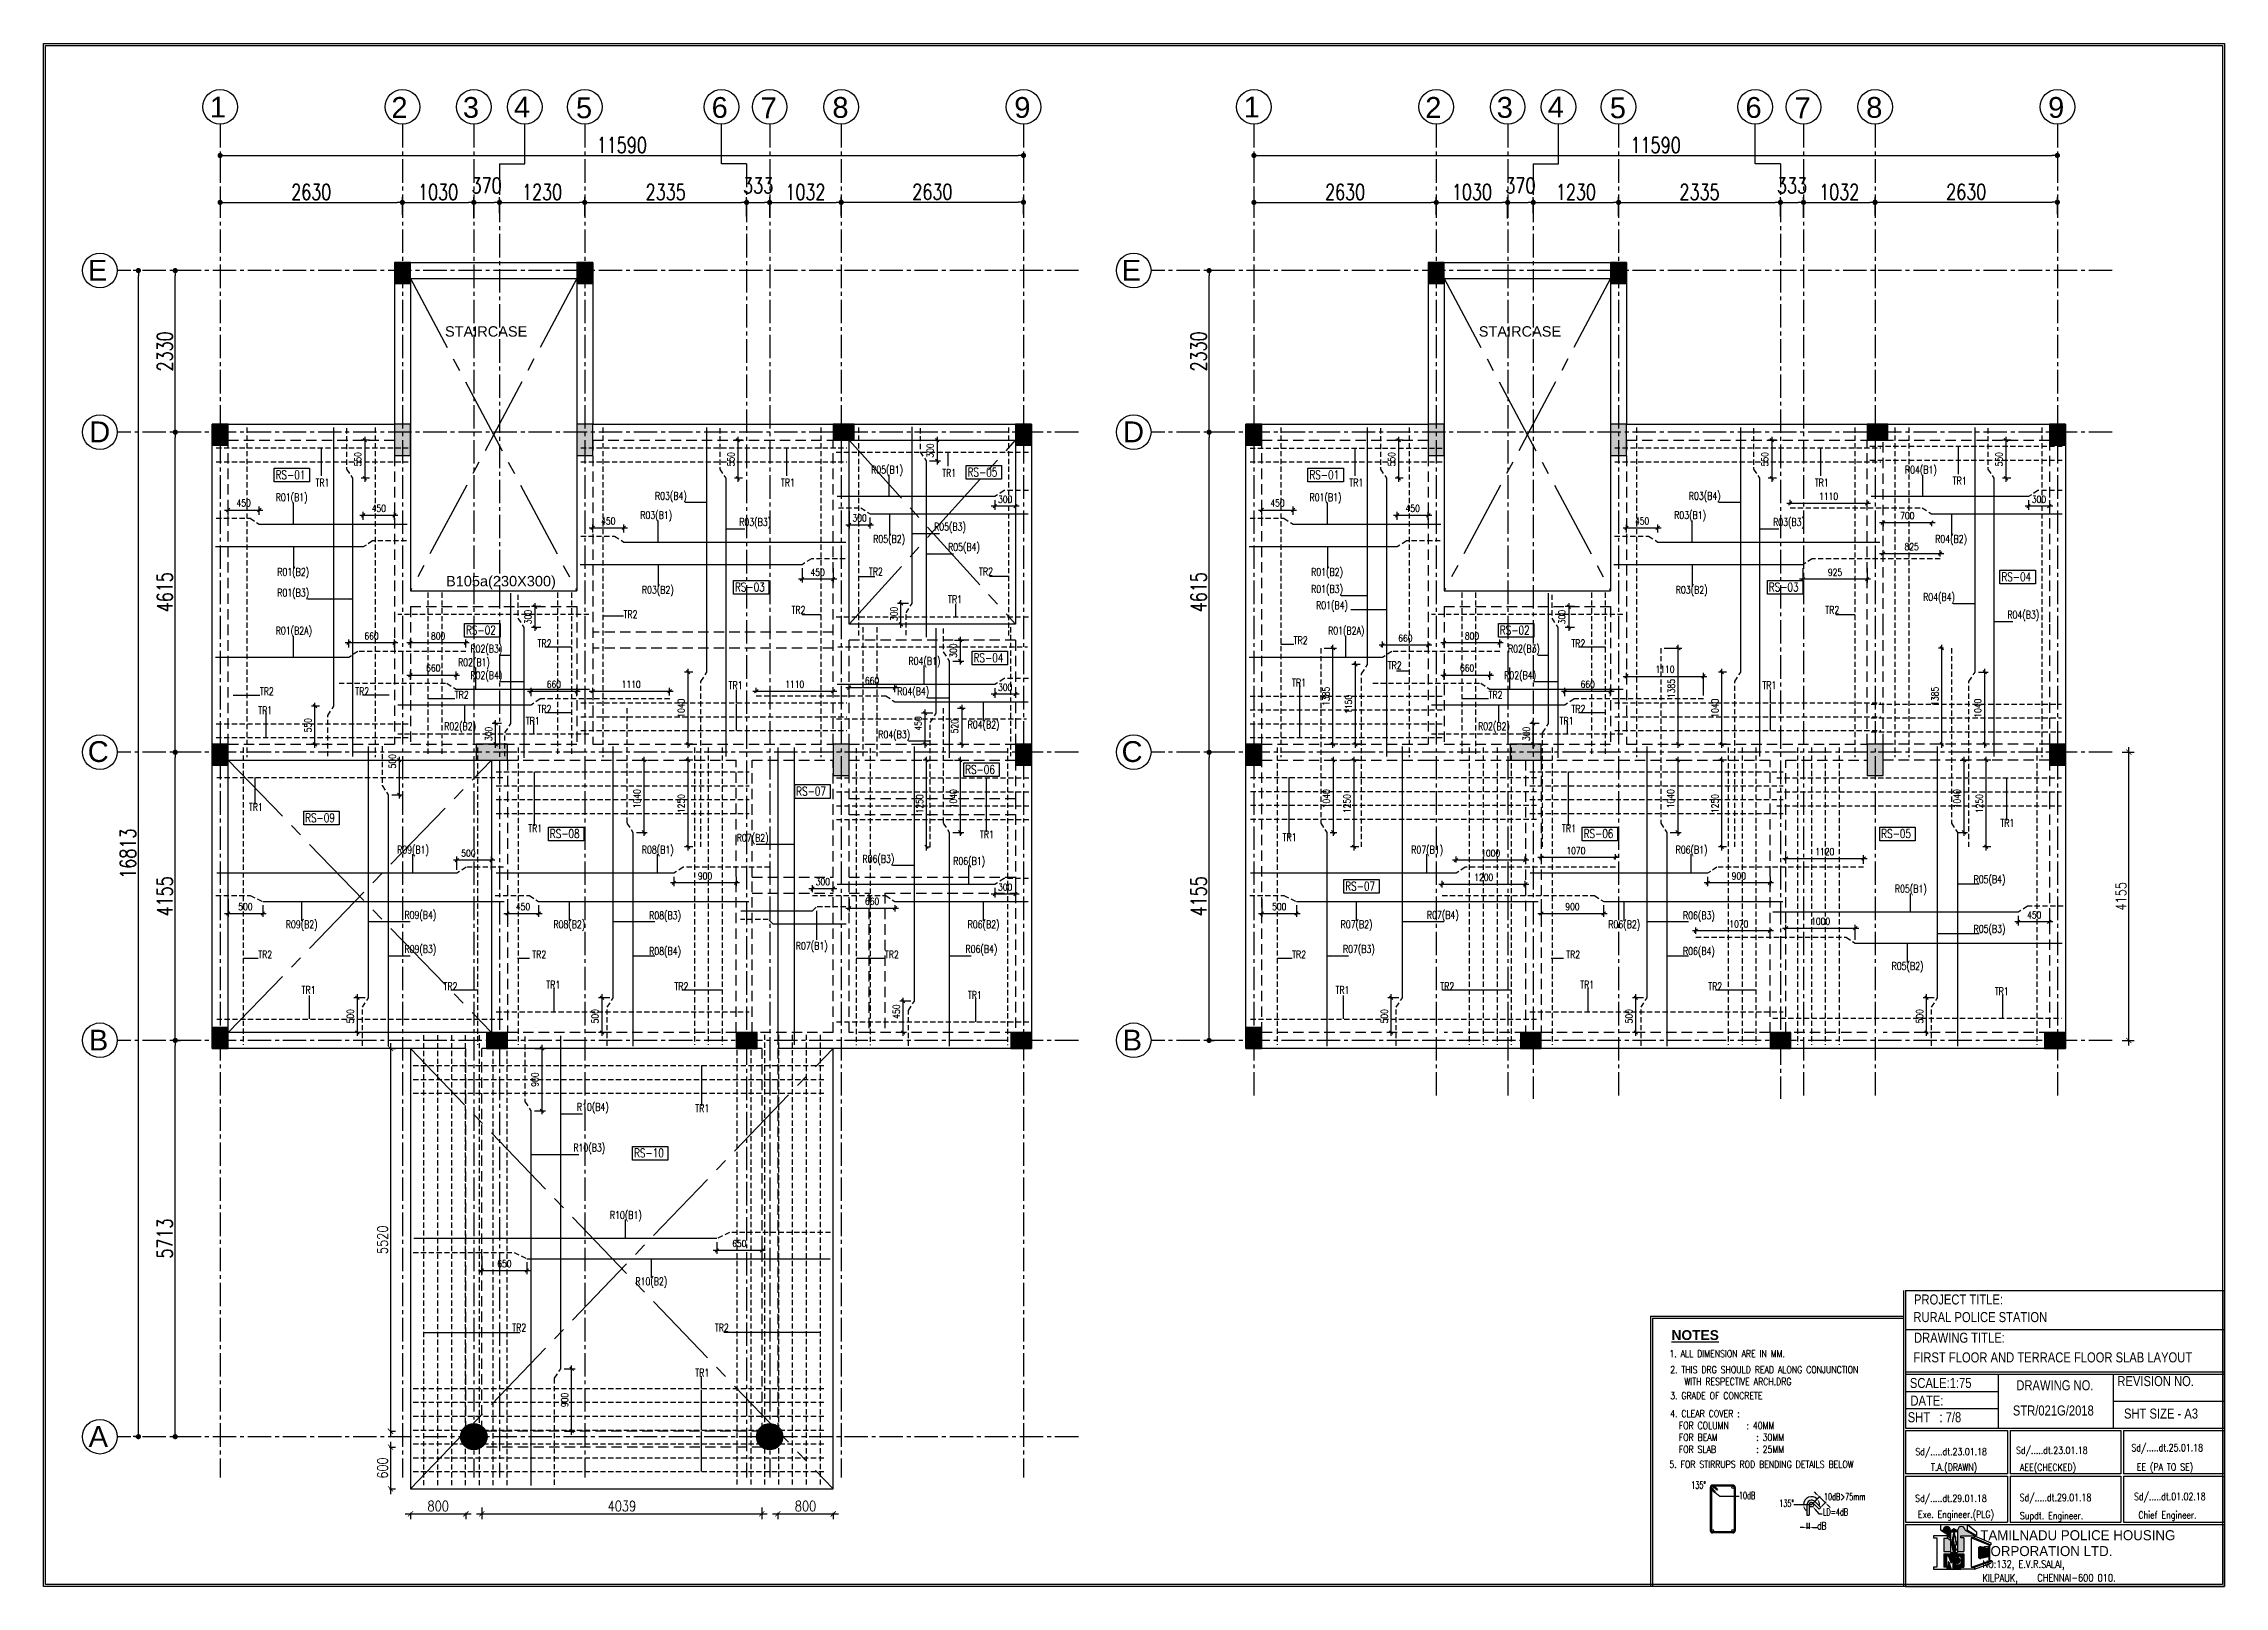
# Model space of a CAD drawing. Header units: millimetres. Extents: x 12977220 to 13113408, y -169657 to -55898.
# Drawn here: x 13065170 to 13096629, y -78142 to -55898 of the extents above; entities that cross this region are included whole.
import ezdxf

# ---------------------------------------------------------------- set-up
doc = ezdxf.new("R2010")
doc.units = ezdxf.units.MM
doc.header["$LTSCALE"] = 3
doc.header["$PDMODE"] = 66
for name, pattern in [('CENTER', [2, 1.25, -0.25, 0.25, -0.25]), ('CENTER2', [1.125, 0.75, -0.125, 0.125, -0.125]), ('HIDDEN', [0.375, 0.25, -0.125]), ('HIDDENX2', [0.75, 0.5, -0.25])]:
    doc.linetypes.add(name, pattern=pattern)
for name, color, linetype in [('BEAM', 7, 'Continuous'), ('CENTERLINE', 112, 'Continuous'), ('COLUMN', 6, 'Continuous'), ('COLUMN NEW', 112, 'Continuous'), ('COLUMN-NAME', 83, 'Continuous'), ('DIM', 9, 'Continuous'), ('DIM1', 9, 'Continuous'), ('FOOTING', 60, 'Continuous'), ('FORMWORK-SLAB', 33, 'HIDDENX2'), ('GRID', 8, 'CENTER'), ('GRIDNAME', 83, 'Continuous'), ('MAINROD', 31, 'Continuous'), ('OUTER FRAME', 7, 'Continuous'), ('ROD', 211, 'Continuous'), ('text', 33, 'Continuous'), ('TITLE', 13, 'Continuous'), ('wal1', 1, 'Continuous'), ('WALL', 7, 'Continuous')]:
    doc.layers.add(name, color=color, linetype=linetype)
doc.styles.add('ariel', font='ARIAL.TTF')
doc.styles.add('NOTES', font='romans.shx', dxfattribs={"width": 0.8})
doc.styles.add('ROD NAME', font='romans.shx', dxfattribs={"width": 0.75})
doc.styles.add('ROMAN', font='ROMANS.SHX', dxfattribs={"width": 0.8})
doc.styles.add('ROMANS', font='romans.shx', dxfattribs={"width": 0.8})
doc.styles.add('ROMANT', font='romant.shx', dxfattribs={"width": 0.75})
doc.styles.add('RS', font='romans.shx')
doc.styles.get("Standard").update_dxf_attribs({"font": 'ARIALBD.TTF', "height": 4.5})
doc.styles.add('style10', font='MICROSS.TTF', dxfattribs={"width": 0.8, "height": 150})
doc.styles.add('style6', font='romans.shx', dxfattribs={"width": 0.8})
doc.dimstyles.new('Copy of Copy(2) of Standard', dxfattribs={"dimtxt": 6, "dimasz": 4, "dimexe": 0, "dimexo": 0, "dimgap": 2, "dimtad": 1, "dimdec": 4, "dimzin": 3, "dimdsep": 46, "dimlunit": 4, "dimtxsty": 'Standard', "dimcen": 0.09, "dimclrt": 4, "dimadec": 0, "dimazin": 0, "dimtfac": 1, "dimtdec": 4, "dimtofl": 0, "dimtmove": 0, "dimatfit": 3, "dimfxl": 1, "dimtolj": 1, "dimtzin": 0, "dimarcsym": 0})
doc.dimstyles.new('Dim 150-1', dxfattribs={"dimtxt": 2.5, "dimasz": 1.25, "dimexe": 1.25, "dimexo": 1.25, "dimtad": 1, "dimdec": 0, "dimdsep": 46, "dimtxsty": 'ROMANS', "dimblk1": 'ARCHTICK', "dimblk2": 'ARCHTICK', "dimsah": 1, "dimcen": 3.125, "dimdle": 1.25, "dimclrd": 9, "dimclre": 9, "dimclrt": 123, "dimadec": 0, "dimazin": 0, "dimtfac": 1, "dimtdec": 0, "dimtmove": 2, "dimatfit": 2, "dimldrblk": 'DOT', "dimfxl": 100, "dimarcsym": 0})
doc.dimstyles.new('DIM$0', dxfattribs={"dimtxt": 3, "dimasz": 1, "dimexe": 1, "dimexo": 1, "dimgap": 0.5, "dimtad": 1, "dimdec": 0, "dimdsep": 46, "dimtxsty": 'ROMANT', "dimblk": 'DOT', "dimcen": 2, "dimdle": 1, "dimclrd": 9, "dimclre": 9, "dimclrt": 123, "dimadec": 0, "dimazin": 0, "dimtfac": 1, "dimtdec": 0, "dimtmove": 2, "dimatfit": 2, "dimfxl": 1, "dimarcsym": 0})
doc.dimstyles.new('s100', dxfattribs={"dimtxt": 2, "dimasz": 1, "dimexe": 1, "dimexo": 1, "dimgap": 1, "dimtad": 1, "dimdec": 0, "dimzin": 0, "dimdsep": 46, "dimtxsty": 'RS', "dimblk": 'OBLIQUE', "dimcen": 0.09, "dimdle": 1, "dimclrd": 9, "dimclre": 9, "dimclrt": 123, "dimadec": 0, "dimazin": 0, "dimtfac": 1, "dimtdec": 0, "dimtix": 1, "dimtofl": 0, "dimtmove": 0, "dimatfit": 3, "dimldrblk": 'OBLIQUE', "dimfxl": 1, "dimtolj": 1, "dimtzin": 0, "dimarcsym": 0})

msp = doc.modelspace()

# ---------------------------------------------------------------- texts
at = {"layer": 'COLUMN'}
msp.add_text('%%UNOTES', height=141.99, dxfattribs=at).set_placement((13088653.8, -74589.5))
at = {"layer": 'COLUMN-NAME', "color": 6, "style": 'ariel'}
for s, p in [('STAIRCASE', (13070960.1, -60121.9)), ('STAIRCASE', (13085874, -60121.9)), ('B105a(230X300)', (13070975.3, -63722.4))]:
    msp.add_text(s, height=150, rotation=360, dxfattribs=at).set_placement(p)
at = {"layer": 'FOOTING', "color": 4, "linetype": 'ByBlock', "style": 'ROMANT', "width": 0.75}
for s, p in [('RS-01', (13068516.1, -62177.1)), ('RS-05', (13078498.6, -62137.8)), ('RS-01', (13083430, -62177.1)), ('RS-04', (13093412.6, -63648.4)), ('RS-03', (13075143.5, -63795.1)), ('RS-03', (13090057.5, -63795.1)), ('RS-02', (13071263.6, -64415.6)), ('RS-02', (13086177.5, -64415.6)), ('RS-04', (13078585.5, -64814.9)), ('RS-06', (13078463.3, -66425.9)), ('RS-07', (13076026.3, -66739.5)), ('RS-09', (13068942.3, -67121.7)), ('RS-08', (13072472.3, -67350.6)), ('RS-06', (13087386.2, -67350.6)), ('RS-05', (13091678.9, -67350.6)), ('RS-07', (13083947, -68108.2)), ('RS-10', (13073686.9, -71955.1))]:
    msp.add_text(s, height=125, dxfattribs=at).set_placement(p)
at = {"layer": 'GRIDNAME', "style": 'ariel'}
for s, p in [('1', (13067567.6, -56962.3)), ('2', (13070187.7, -56967.5)), ('3', (13071218.3, -56967.5)), ('4', (13071955, -56962.3)), ('5', (13072849.7, -56972.9)), ('6', (13074806.7, -56967.9)), ('7', (13075513.8, -56973.3)), ('8', (13076548.6, -56967.5)), ('9', (13079172.7, -56967.5)), ('1', (13082481.5, -56962.3)), ('2', (13085101.6, -56967.5)), ('3', (13086132.3, -56967.5)), ('4', (13086869, -56962.3)), ('5', (13087763.6, -56972.9)), ('6', (13089720.6, -56967.9)), ('7', (13090427.8, -56973.3)), ('8', (13091462.6, -56967.5)), ('9', (13094086.6, -56967.5)), ('E', (13065807.5, -59315)), ('E', (13080721.4, -59315)), ('D', (13065828.1, -61645)), ('D', (13080742, -61645)), ('C', (13065806.4, -66254.8)), ('C', (13080720.4, -66254.8)), ('B', (13065822.6, -70415)), ('B', (13080736.6, -70415)), ('A', (13065819.3, -76130))]:
    msp.add_text(s, height=300, rotation=360, dxfattribs=at).set_placement(p)
at = {"layer": 'text', "color": 6, "linetype": 'ByBlock', "style": 'ROMANT', "width": 0.75}
for s, p in [('R05(B1)', (13077107.5, -62096.3)), ('R04(B1)', (13092021.4, -62096.3)), ('TR1', (13069092.3, -62280.8)), ('TR1', (13075806.3, -62280.8)), ('TR1', (13078131.8, -62141.3)), ('TR1', (13084006.2, -62280.8)), ('TR1', (13090720.2, -62280.8)), ('TR1', (13092709.7, -62255.9)), ('R01(B1)', (13068518.1, -62493.9)), ('R03(B4)', (13073989.6, -62472.9)), ('R01(B1)', (13083432.1, -62493.9)), ('R03(B4)', (13088903.6, -62472.9)), ('R03(B1)', (13073778.1, -62751.6)), ('R03(B3)', (13075205.2, -62851)), ('R05(B3)', (13078015.4, -62918.1)), ('R03(B1)', (13088692.1, -62751.6)), ('R03(B3)', (13090119.2, -62851)), ('R05(B2)', (13077137.4, -63094.3)), ('R05(B4)', (13078217.2, -63210.2)), ('R04(B2)', (13092457.5, -63094.3)), ('R01(B2)', (13068540.9, -63570.4)), ('TR2', (13077075.6, -63564.2)), ('TR2', (13078664, -63564.2)), ('R01(B2)', (13083454.9, -63570.4)), ('R01(B3)', (13068540.9, -63868.5)), ('R03(B2)', (13073800.9, -63828.2)), ('TR1', (13078217, -63965.6)), ('R01(B3)', (13083454.9, -63816.4)), ('R03(B2)', (13088714.9, -63828.2)), ('R04(B4)', (13092283.4, -63932.6)), ('TR2', (13073536.4, -64181.9)), ('TR2', (13075958.7, -64116.7)), ('R01(B4)', (13083526.9, -64051.7)), ('TR2', (13090872.6, -64116.7)), ('R04(B3)', (13093499, -64187.3)), ('R01(B2A)', (13068518.1, -64416.1)), ('TR2', (13072295.2, -64601.3)), ('TR2', (13083203.2, -64557.6)), ('R01(B2A)', (13083699.8, -64416.1)), ('TR2', (13087209.2, -64601.3)), ('R02(B1)', (13071148.1, -64873)), ('R02(B3)', (13071326.8, -64676.8)), ('R04(B1)', (13077647.2, -64855.6)), ('R02(B3)', (13086295.1, -64676.8)), ('R02(B4)', (13071326.8, -65059.3)), ('TR1', (13075051.2, -65203.7)), ('TR1', (13083179.5, -65165.1)), ('TR2', (13084559.7, -64918.5)), ('R02(B4)', (13086240.8, -65059.3)), ('TR1', (13089965.2, -65203.7)), ('TR2', (13068289.3, -65290)), ('TR2', (13069665.2, -65290)), ('TR2', (13071100.5, -65342)), ('TR2', (13072295.2, -65545.6)), ('R04(B4)', (13077485.8, -65292)), ('TR2', (13086014.4, -65342)), ('TR2', (13087209.2, -65545.6)), ('TR1', (13068265.5, -65565.1)), ('R02(B2)', (13070948.6, -65794.6)), ('TR1', (13072125, -65716.9)), ('R04(B2)', (13078499.8, -65770.3)), ('R02(B2)', (13085862.5, -65794.6)), ('TR1', (13087039, -65716.9)), ('R04(B3)', (13077211, -65913.8)), ('TR1', (13068129.7, -66960.4)), ('TR1', (13072159.7, -67268.1)), ('R07(B2)', (13075168.4, -67404)), ('TR1', (13078677.1, -67355.5)), ('TR1', (13083043.7, -67397)), ('TR1', (13087073.7, -67268.1)), ('TR1', (13093398.4, -67189.5)), ('R09(B1)', (13070269.3, -67575.6)), ('R08(B1)', (13073799.3, -67575.6)), ('R06(B3)', (13076982.8, -67706.9)), ('R06(B1)', (13078292.2, -67737.6)), ('R07(B1)', (13084899.2, -67575.6)), ('R06(B1)', (13088713.3, -67575.6)), ('R05(B4)', (13093011.8, -68001.9)), ('R05(B1)', (13091876.3, -68138.4)), ('R09(B2)', (13068663.4, -68652.3)), ('R09(B4)', (13070375.3, -68515.4)), ('R08(B2)', (13072523.8, -68652.3)), ('R08(B3)', (13073905.3, -68523.2)), ('R06(B2)', (13078499.8, -68652.3)), ('R07(B2)', (13083880.4, -68652.3)), ('R07(B4)', (13085124.8, -68515.4)), ('R06(B2)', (13087742.6, -68652.3)), ('R06(B3)', (13088819.3, -68523.2)), ('R09(B3)', (13070375.3, -69007.5)), ('R07(B1)', (13076021.1, -68961)), ('R06(B4)', (13078468.7, -69007.5)), ('R07(B3)', (13083913.8, -69007.5)), ('R05(B3)', (13093011.8, -68716.2)), ('TR2', (13068265.9, -69086)), ('TR2', (13072219.7, -69086)), ('R08(B4)', (13073905.3, -69037.4)), ('TR2', (13077306.3, -69086)), ('TR2', (13083179.9, -69086)), ('TR2', (13087133.6, -69086)), ('R06(B4)', (13088819.3, -69037.4)), ('R05(B2)', (13091829.1, -69252.2)), ('TR1', (13068891.7, -69599.1)), ('TR2', (13070938.9, -69545.5)), ('TR1', (13072421.7, -69521.6)), ('TR2', (13074269.5, -69545.5)), ('TR1', (13083805.6, -69599.1)), ('TR2', (13085318.3, -69545.5)), ('TR1', (13087335.6, -69521.6)), ('TR2', (13089183.5, -69545.5)), ('TR1', (13093316.9, -69617.2)), ('TR1', (13078502.7, -69671.1)), ('R10(B4)', (13072863.3, -71284.6)), ('TR1', (13074571.2, -71302.5)), ('R10(B3)', (13072812, -71871.9)), ('R10(B1)', (13073338.7, -72843)), ('R10(B2)', (13073707, -73799.7)), ('TR2', (13071930.9, -74465.4)), ('TR2', (13074852.1, -74465.4)), ('TR1', (13074571.2, -75116.2))]:
    msp.add_text(s, height=110, dxfattribs=at).set_placement(p)
at = {"layer": 'text', "color": 6}
for s, height, style, width, p in [('RURAL POLICE STATION', 144.55, 'style10', 0.8, (13092143.4, -74331.2)), ('PROJECT TITLE:', 144.55, 'style10', 0.8, (13092152.2, -74077.4)), ('DRAWING TITLE:', 144.55, 'style10', 0.8, (13092152.2, -74628.7)), ('1. ALL DIMENSION ARE IN MM.', 102.555, 'NOTES', 0.8, (13088623, -74836.7)), ('FIRST FLOOR AND TERRACE FLOOR SLAB LAYOUT', 144.55, 'style10', 0.8, (13092143.4, -74912.3)), ('2. THIS DRG SHOULD READ ALONG CONJUNCTION ', 102.555, 'NOTES', 0.8, (13088634.8, -75068.8)), ('WITH RESPECTIVE ARCH.DRG', 102.555, 'NOTES', 0.8, (13088840.2, -75239.7)), ('3. GRADE OF CONCRETE ', 102.555, 'NOTES', 0.8, (13088634.8, -75443.7)), ('4. CLEAR COVER :', 102.555, 'NOTES', 0.8, (13088634.8, -75702.8)), ('  FOR COLUMN   : 40MM', 102.555, 'NOTES', 0.8, (13088646.5, -75873.7)), ('STR/021G/2018', 144.55, 'style10', 0.8, (13093578.1, -75678.1, 0.4)), ('SHT SIZE - A3', 144.55, 'style10', 0.8, (13095181.4, -75722.2)), ('  FOR BEAM  ', 102.555, 'NOTES', 0.8, (13088646.5, -76044.7)), ('  FOR SLAB', 102.55, 'NOTES', 0.8, (13088646.5, -76215.6)), (': 30MM', 102.55, 'NOTES', 0.8, (13089877.1, -76044.7)), (': 25MM', 102.55, 'NOTES', 0.8, (13089877.1, -76215.6)), ('5. FOR STIRRUPS ROD BENDING DETAILS BELOW', 102.555, 'NOTES', 0.8, (13088623, -76432.3)), ('dB', 102.55, 'ROD NAME', 0.75, (13090756.9, -77320.2)), ('TAMILNADU POLICE HOUSING', 144.55, 'style10', 0.95, (13093108.3, -77476.4)), ('CORPORATION LTD.', 144.55, 'style10', 0.95, (13093117.1, -77705.1))]:
    msp.add_text(s, height=height, dxfattribs=dict(at, style=style, width=width)).set_placement(p)
at = {"layer": 'text', "color": 6, "ltscale": 0.25, "style": 'ROD NAME', "width": 0.6}
for s, p in [('135%%D', (13088938, -76733)), ('10dB', (13089626.6, -76882.4)), ('135%%D', (13090208.4, -76995)), ('LD=4dB', (13090837.9, -77121.2)), ('10dB>75mm', (13090853.8, -76899.6))]:
    msp.add_text(s, height=102.55, dxfattribs=at).set_placement(p)
at = {"layer": 'text', "color": 6, "char_height": 144.55, "attachment_point": 1, "style": 'style10'}
for s, insert, width in [('SCALE:1:75', (13092092.3, -75136.8), 1741.409), ('DRAWING NO.', (13093628.1, -75169.6), 1177.236), ('REVISION NO.', (13095086, -75109.4), 1741.409), ('DATE:', (13092100.5, -75391), 1741.409), ('SHT   : 7/8', (13092061.3, -75630.4), 1741.409)]:
    msp.add_mtext(s, dxfattribs=dict(at, insert=insert, width=width))
at = {"layer": 'TITLE', "color": 6, "style": 'style6', "width": 0.8}
for s, height, p in [('Sd/.....dt.23.01.18', 103.162, (13092171, -76250.6)), ('Sd/.....dt.23.01.18', 103.162, (13093623.9, -76231.3)), ('Sd/.....dt.25.01.18', 103.162, (13095288.2, -76194.7)), ('T.A.(DRAWN)', 103.162, (13092397.6, -76475.5)), ('AEE(CHECKED) ', 103.162, (13093682.2, -76477.5)), ('EE (PA TO SE)', 103.162, (13095365.6, -76473)), ('Sd/.....dt.29.01.18', 103.162, (13092168.4, -76923.2)), ('Exe. Engineer.(PLG)', 103.162, (13092209.8, -77155.5)), ('Sd/.....dt.29.01.18', 103.162, (13093677.1, -76912.1)), ('Supdt. Engineer.  ', 103.162, (13093679.7, -77173.2)), ('Sd/.....dt.01.02.18', 103.162, (13095326.2, -76897.7, 0.4)), ('Chief Engineer.', 103.162, (13095389.5, -77162.9)), ('NO:132, E.V.R.SALAI,', 108.412, (13093138.6, -77875.9)), ('KILPAUK, ', 108.41, (13093138.6, -78074.5)), ('CHENNAI-600 010.', 108.412, (13093930.6, -78071.9))]:
    msp.add_text(s, height=height, dxfattribs=at).set_placement(p)

# ---------------------------------------------------------------- blocks, each defined once
blk = doc.blocks.new('C1 NEW')
at = {"layer": 'COLUMN NEW', "ltscale": 0.15}
for points in [[(115, 150), (-115, 150), (0, 0)], [(0, 0), (-115, 150), (-115, -150)], [(115, 150), (0, 0), (115, -150)], [(0, 0), (-115, -150), (115, -150)]]:
    blk.add_hatch(color=6, dxfattribs=at).paths.add_polyline_path(points)
at = {"layer": 'COLUMN NEW', "color": 6, "ltscale": 0.15}
blk.add_lwpolyline([(-115, -150), (115, -150), (115, 150), (-115, 150)], close=True, dxfattribs=at)
blk = doc.blocks.new('CC1NEW')
at = {"layer": 'COLUMN NEW', "ltscale": 0.15}
blk.add_hatch(color=6, dxfattribs=at).paths.add_polyline_path([(-190, 0, 1), (190, 0, 1)])
at = {"layer": 'COLUMN NEW', "color": 6, "ltscale": 0.15}
blk.add_circle((0, 0), 190, dxfattribs=at)
blk = doc.blocks.new('C2')
at = {"layer": 'COLUMN NEW', "ltscale": 0.15}
blk.add_hatch(color=6, dxfattribs=at).paths.add_polyline_path([(115, 225), (-115, 225), (-115, -225), (115, -225)])
at = {"layer": 'COLUMN NEW', "color": 6, "ltscale": 0.15}
blk.add_lwpolyline([(-115, -225), (115, -225), (115, 225), (-115, 225)], close=True, dxfattribs=at)
blk = doc.blocks.new('C3')
at = {"layer": 'COLUMN NEW', "ltscale": 0.15}
blk.add_hatch(color=6, dxfattribs=at).paths.add_polyline_path([(115, 225), (-115, 225), (-115, -225), (115, -225)])
at = {"layer": 'COLUMN NEW', "color": 6, "ltscale": 0.15}
blk.add_lwpolyline([(-115, -225), (115, -225), (115, 225), (-115, 225)], close=True, dxfattribs=at)
blk = doc.blocks.new('_Dot')
at = {"color": 0, "linetype": 'ByBlock', "lineweight": -2}
blk.add_line((-0.5, 0), (-1, 0), dxfattribs=at)
at = {"color": 0, "linetype": 'ByBlock', "const_width": 0.5}
blk.add_lwpolyline([(-0.25, 0, 1), (0.25, 0, 1)], format="xyb", close=True, dxfattribs=at)
blk = doc.blocks.new('*D661')
at = {"layer": 'Defpoints', "color": 0, "linetype": 'ByBlock', "ltscale": 500, "transparency": 16777216}
for p in [(13067716, -57456), (13079306, -57456), (13079306, -57510)]:
    blk.add_point(p, dxfattribs=at)
at = {"layer": 'FOOTING', "color": 9, "linetype": 'ByBlock', "lineweight": -2, "ltscale": 500, "transparency": 16777216}
for p, q in [((13067716, -57531), (13067716, -57585)), ((13067791, -57510), (13079231, -57510)), ((13079306, -57531), (13079306, -57585))]:
    blk.add_line(p, q, dxfattribs=at)
at = {"layer": 'FOOTING', "color": 9, "linetype": 'ByBlock', "lineweight": -2, "ltscale": 500, "transparency": 16777216, "xscale": 75, "yscale": 75, "zscale": 75, "rotation": 180}
blk.add_blockref('_Dot', (13067716, -57510), dxfattribs=at)
at = {"layer": 'FOOTING', "color": 9, "linetype": 'ByBlock', "lineweight": -2, "ltscale": 500, "transparency": 16777216, "xscale": 75, "yscale": 75, "zscale": 75}
blk.add_blockref('_Dot', (13079306, -57510), dxfattribs=at)
at = {"layer": 'FOOTING', "color": 6, "linetype": 'ByBlock', "ltscale": 500, "transparency": 16777216, "insert": (13073511, -57360), "char_height": 225, "attachment_point": 5, "style": 'ROMANT'}
blk.add_mtext('11590', dxfattribs=at)
blk = doc.blocks.new('*D662')
at = {"layer": 'Defpoints', "color": 0, "linetype": 'ByBlock', "ltscale": 500, "transparency": 16777216}
for p in [(13067716, -57931), (13070346, -58187), (13070346, -58442)]:
    blk.add_point(p, dxfattribs=at)
at = {"layer": 'FOOTING', "color": 9, "linetype": 'ByBlock', "lineweight": -2, "ltscale": 500, "transparency": 16777216}
for p, q in [((13067716, -58006), (13067716, -58262)), ((13067791, -58187), (13070271, -58187)), ((13070346, -58367), (13070346, -58112))]:
    blk.add_line(p, q, dxfattribs=at)
at = {"layer": 'FOOTING', "color": 9, "linetype": 'ByBlock', "lineweight": -2, "ltscale": 500, "transparency": 16777216, "xscale": 75, "yscale": 75, "zscale": 75, "rotation": 180}
blk.add_blockref('_Dot', (13067716, -58187), dxfattribs=at)
at = {"layer": 'FOOTING', "color": 9, "linetype": 'ByBlock', "lineweight": -2, "ltscale": 500, "transparency": 16777216, "xscale": 75, "yscale": 75, "zscale": 75}
blk.add_blockref('_Dot', (13070346, -58187), dxfattribs=at)
at = {"layer": 'FOOTING', "color": 6, "linetype": 'ByBlock', "ltscale": 500, "transparency": 16777216, "insert": (13069031, -58037), "char_height": 225, "attachment_point": 5, "style": 'ROMANT'}
blk.add_mtext('2630', dxfattribs=at)
blk = doc.blocks.new('*D663')
at = {"layer": 'Defpoints', "color": 0, "linetype": 'ByBlock', "ltscale": 500, "transparency": 16777216}
for p in [(13071376, -58187), (13070346, -58391), (13071376, -58492)]:
    blk.add_point(p, dxfattribs=at)
at = {"layer": 'FOOTING', "color": 9, "linetype": 'ByBlock', "lineweight": -2, "ltscale": 500, "transparency": 16777216}
for p, q in [((13070346, -58316), (13070346, -58112)), ((13070421, -58187), (13071301, -58187)), ((13071376, -58417), (13071376, -58112))]:
    blk.add_line(p, q, dxfattribs=at)
at = {"layer": 'FOOTING', "color": 9, "linetype": 'ByBlock', "lineweight": -2, "ltscale": 500, "transparency": 16777216, "xscale": 75, "yscale": 75, "zscale": 75, "rotation": 180}
blk.add_blockref('_Dot', (13070346, -58187), dxfattribs=at)
at = {"layer": 'FOOTING', "color": 9, "linetype": 'ByBlock', "lineweight": -2, "ltscale": 500, "transparency": 16777216, "xscale": 75, "yscale": 75, "zscale": 75}
blk.add_blockref('_Dot', (13071376, -58187), dxfattribs=at)
at = {"layer": 'FOOTING', "color": 6, "linetype": 'ByBlock', "ltscale": 500, "transparency": 16777216, "insert": (13070861, -58037), "char_height": 225, "attachment_point": 5, "style": 'ROMANT'}
blk.add_mtext('1030', dxfattribs=at)
blk = doc.blocks.new('*D664')
at = {"layer": 'Defpoints', "color": 0, "linetype": 'ByBlock', "ltscale": 500, "transparency": 16777216}
for p in [(13071746, -58187), (13071376, -58417), (13071746, -58415)]:
    blk.add_point(p, dxfattribs=at)
at = {"layer": 'FOOTING', "color": 9, "linetype": 'ByBlock', "lineweight": -2, "ltscale": 500, "transparency": 16777216}
for p, q in [((13071376, -58342), (13071376, -58112)), ((13071451, -58187), (13071671, -58187)), ((13071746, -58340), (13071746, -58112))]:
    blk.add_line(p, q, dxfattribs=at)
at = {"layer": 'FOOTING', "color": 9, "linetype": 'ByBlock', "lineweight": -2, "ltscale": 500, "transparency": 16777216, "xscale": 75, "yscale": 75, "zscale": 75, "rotation": 180}
blk.add_blockref('_Dot', (13071376, -58187), dxfattribs=at)
at = {"layer": 'FOOTING', "color": 9, "linetype": 'ByBlock', "lineweight": -2, "ltscale": 500, "transparency": 16777216, "xscale": 75, "yscale": 75, "zscale": 75}
blk.add_blockref('_Dot', (13071746, -58187), dxfattribs=at)
at = {"layer": 'FOOTING', "color": 6, "linetype": 'ByBlock', "ltscale": 500, "transparency": 16777216, "insert": (13071561, -57943), "char_height": 225, "attachment_point": 5, "style": 'ROMANT'}
blk.add_mtext('370', dxfattribs=at)
blk = doc.blocks.new('*D665')
at = {"layer": 'Defpoints', "color": 0, "linetype": 'ByBlock', "ltscale": 500, "transparency": 16777216}
for p in [(13072976, -58187), (13071746, -58415), (13072976, -58461)]:
    blk.add_point(p, dxfattribs=at)
at = {"layer": 'FOOTING', "color": 9, "linetype": 'ByBlock', "lineweight": -2, "ltscale": 500, "transparency": 16777216}
for p, q in [((13071746, -58340), (13071746, -58112)), ((13071821, -58187), (13072901, -58187)), ((13072976, -58386), (13072976, -58112))]:
    blk.add_line(p, q, dxfattribs=at)
at = {"layer": 'FOOTING', "color": 9, "linetype": 'ByBlock', "lineweight": -2, "ltscale": 500, "transparency": 16777216, "xscale": 75, "yscale": 75, "zscale": 75, "rotation": 180}
blk.add_blockref('_Dot', (13071746, -58187), dxfattribs=at)
at = {"layer": 'FOOTING', "color": 9, "linetype": 'ByBlock', "lineweight": -2, "ltscale": 500, "transparency": 16777216, "xscale": 75, "yscale": 75, "zscale": 75}
blk.add_blockref('_Dot', (13072976, -58187), dxfattribs=at)
at = {"layer": 'FOOTING', "color": 6, "linetype": 'ByBlock', "ltscale": 500, "transparency": 16777216, "insert": (13072361, -58037), "char_height": 225, "attachment_point": 5, "style": 'ROMANT'}
blk.add_mtext('1230', dxfattribs=at)
blk = doc.blocks.new('*D666')
at = {"layer": 'Defpoints', "color": 0, "linetype": 'ByBlock', "ltscale": 500, "transparency": 16777216}
for p in [(13075311, -58187), (13072976, -58461), (13075311, -58465)]:
    blk.add_point(p, dxfattribs=at)
at = {"layer": 'FOOTING', "color": 9, "linetype": 'ByBlock', "lineweight": -2, "ltscale": 500, "transparency": 16777216}
for p, q in [((13072976, -58386), (13072976, -58112)), ((13073051, -58187), (13075236, -58187)), ((13075311, -58390), (13075311, -58112))]:
    blk.add_line(p, q, dxfattribs=at)
at = {"layer": 'FOOTING', "color": 9, "linetype": 'ByBlock', "lineweight": -2, "ltscale": 500, "transparency": 16777216, "xscale": 75, "yscale": 75, "zscale": 75, "rotation": 180}
blk.add_blockref('_Dot', (13072976, -58187), dxfattribs=at)
at = {"layer": 'FOOTING', "color": 9, "linetype": 'ByBlock', "lineweight": -2, "ltscale": 500, "transparency": 16777216, "xscale": 75, "yscale": 75, "zscale": 75}
blk.add_blockref('_Dot', (13075311, -58187), dxfattribs=at)
at = {"layer": 'FOOTING', "color": 6, "linetype": 'ByBlock', "ltscale": 500, "transparency": 16777216, "insert": (13074144, -58037), "char_height": 225, "attachment_point": 5, "style": 'ROMANT'}
blk.add_mtext('2335', dxfattribs=at)
blk = doc.blocks.new('*D667')
at = {"layer": 'Defpoints', "color": 0, "linetype": 'ByBlock', "ltscale": 500, "transparency": 16777216}
for p in [(13075644, -58187), (13075311, -58465), (13075644, -58484)]:
    blk.add_point(p, dxfattribs=at)
at = {"layer": 'FOOTING', "color": 9, "linetype": 'ByBlock', "lineweight": -2, "ltscale": 500, "transparency": 16777216}
for p, q in [((13075311, -58390), (13075311, -58112)), ((13075386, -58187), (13075569, -58187)), ((13075644, -58409), (13075644, -58112))]:
    blk.add_line(p, q, dxfattribs=at)
at = {"layer": 'FOOTING', "color": 9, "linetype": 'ByBlock', "lineweight": -2, "ltscale": 500, "transparency": 16777216, "xscale": 75, "yscale": 75, "zscale": 75, "rotation": 180}
blk.add_blockref('_Dot', (13075311, -58187), dxfattribs=at)
at = {"layer": 'FOOTING', "color": 9, "linetype": 'ByBlock', "lineweight": -2, "ltscale": 500, "transparency": 16777216, "xscale": 75, "yscale": 75, "zscale": 75}
blk.add_blockref('_Dot', (13075644, -58187), dxfattribs=at)
at = {"layer": 'FOOTING', "color": 6, "linetype": 'ByBlock', "ltscale": 500, "transparency": 16777216, "insert": (13075478, -57943), "char_height": 225, "attachment_point": 5, "style": 'ROMANT'}
blk.add_mtext('333', dxfattribs=at)
blk = doc.blocks.new('*D668')
at = {"layer": 'Defpoints', "color": 0, "linetype": 'ByBlock', "ltscale": 500, "transparency": 16777216}
for p in [(13076676, -58187), (13075644, -58484), (13076676, -58450)]:
    blk.add_point(p, dxfattribs=at)
at = {"layer": 'FOOTING', "color": 9, "linetype": 'ByBlock', "lineweight": -2, "ltscale": 500, "transparency": 16777216}
for p, q in [((13075644, -58409), (13075644, -58112)), ((13075719, -58187), (13076601, -58187)), ((13076676, -58375), (13076676, -58112))]:
    blk.add_line(p, q, dxfattribs=at)
at = {"layer": 'FOOTING', "color": 9, "linetype": 'ByBlock', "lineweight": -2, "ltscale": 500, "transparency": 16777216, "xscale": 75, "yscale": 75, "zscale": 75, "rotation": 180}
blk.add_blockref('_Dot', (13075644, -58187), dxfattribs=at)
at = {"layer": 'FOOTING', "color": 9, "linetype": 'ByBlock', "lineweight": -2, "ltscale": 500, "transparency": 16777216, "xscale": 75, "yscale": 75, "zscale": 75}
blk.add_blockref('_Dot', (13076676, -58187), dxfattribs=at)
at = {"layer": 'FOOTING', "color": 6, "linetype": 'ByBlock', "ltscale": 500, "transparency": 16777216, "insert": (13076160, -58037), "char_height": 225, "attachment_point": 5, "style": 'ROMANT'}
blk.add_mtext('1032', dxfattribs=at)
blk = doc.blocks.new('*D669')
at = {"layer": 'Defpoints', "color": 0, "linetype": 'ByBlock', "ltscale": 500, "transparency": 16777216}
for p in [(13066537, -59170), (13066574, -59170), (13066574, -75983)]:
    blk.add_point(p, dxfattribs=at)
at = {"layer": 'FOOTING', "color": 9, "linetype": 'ByBlock', "lineweight": -2, "ltscale": 500, "transparency": 16777216}
for p, q in [((13066499, -59170), (13066462, -59170)), ((13066537, -75908), (13066537, -59245)), ((13066499, -75983), (13066462, -75983))]:
    blk.add_line(p, q, dxfattribs=at)
at = {"layer": 'FOOTING', "color": 9, "linetype": 'ByBlock', "lineweight": -2, "ltscale": 500, "transparency": 16777216, "xscale": 75, "yscale": 75, "zscale": 75}
for p, rotation in [((13066537, -59170), 90), ((13066537, -75983), 270)]:
    blk.add_blockref('_Dot', p, dxfattribs=dict(at, rotation=rotation))
at = {"layer": 'FOOTING', "color": 6, "linetype": 'ByBlock', "ltscale": 500, "transparency": 16777216, "insert": (13066387, -67577), "char_height": 225, "attachment_point": 5, "rotation": 90, "style": 'ROMANT'}
blk.add_mtext('16813', dxfattribs=at)
blk = doc.blocks.new('*D670')
at = {"layer": 'Defpoints', "color": 0, "linetype": 'ByBlock', "ltscale": 500, "transparency": 16777216}
for p in [(13066966, -70270), (13067069, -70270), (13066966, -75983)]:
    blk.add_point(p, dxfattribs=at)
at = {"layer": 'FOOTING', "color": 9, "linetype": 'ByBlock', "lineweight": -2, "ltscale": 500, "transparency": 16777216}
for p, q in [((13067041, -70270), (13067144, -70270)), ((13067069, -75908), (13067069, -70345)), ((13067041, -75983), (13067144, -75983))]:
    blk.add_line(p, q, dxfattribs=at)
at = {"layer": 'FOOTING', "color": 9, "linetype": 'ByBlock', "lineweight": -2, "ltscale": 500, "transparency": 16777216, "xscale": 75, "yscale": 75, "zscale": 75}
for p, rotation in [((13067069, -70270), 90), ((13067069, -75983), 270)]:
    blk.add_blockref('_Dot', p, dxfattribs=dict(at, rotation=rotation))
at = {"layer": 'FOOTING', "color": 6, "linetype": 'ByBlock', "ltscale": 500, "transparency": 16777216, "insert": (13066919, -73127), "char_height": 225, "attachment_point": 5, "rotation": 90, "style": 'ROMANT'}
blk.add_mtext('5713', dxfattribs=at)
blk = doc.blocks.new('*D671')
at = {"layer": 'Defpoints', "color": 0, "linetype": 'ByBlock', "ltscale": 500, "transparency": 16777216}
for p in [(13067069, -66115), (13067141, -66115), (13066966, -70270)]:
    blk.add_point(p, dxfattribs=at)
at = {"layer": 'FOOTING', "color": 9, "linetype": 'ByBlock', "lineweight": -2, "ltscale": 500, "transparency": 16777216}
for p, q in [((13067066, -66115), (13066994, -66115)), ((13067069, -70195), (13067069, -66190)), ((13067041, -70270), (13067144, -70270))]:
    blk.add_line(p, q, dxfattribs=at)
at = {"layer": 'FOOTING', "color": 9, "linetype": 'ByBlock', "lineweight": -2, "ltscale": 500, "transparency": 16777216, "xscale": 75, "yscale": 75, "zscale": 75}
for p, rotation in [((13067069, -66115), 90), ((13067069, -70270), 270)]:
    blk.add_blockref('_Dot', p, dxfattribs=dict(at, rotation=rotation))
at = {"layer": 'FOOTING', "color": 6, "linetype": 'ByBlock', "ltscale": 500, "transparency": 16777216, "insert": (13066919, -68193), "char_height": 225, "attachment_point": 5, "rotation": 90, "style": 'ROMANT'}
blk.add_mtext('4155', dxfattribs=at)
blk = doc.blocks.new('*D672')
at = {"layer": 'Defpoints', "color": 0, "linetype": 'ByBlock', "ltscale": 500, "transparency": 16777216}
for p in [(13067069, -61500), (13067141, -61500), (13067141, -66115)]:
    blk.add_point(p, dxfattribs=at)
at = {"layer": 'FOOTING', "color": 9, "linetype": 'ByBlock', "lineweight": -2, "ltscale": 500, "transparency": 16777216}
for p, q in [((13067066, -61500), (13066994, -61500)), ((13067069, -66040), (13067069, -61575)), ((13067066, -66115), (13066994, -66115))]:
    blk.add_line(p, q, dxfattribs=at)
at = {"layer": 'FOOTING', "color": 9, "linetype": 'ByBlock', "lineweight": -2, "ltscale": 500, "transparency": 16777216, "xscale": 75, "yscale": 75, "zscale": 75}
for p, rotation in [((13067069, -61500), 90), ((13067069, -66115), 270)]:
    blk.add_blockref('_Dot', p, dxfattribs=dict(at, rotation=rotation))
at = {"layer": 'FOOTING', "color": 6, "linetype": 'ByBlock', "ltscale": 500, "transparency": 16777216, "insert": (13066919, -63808), "char_height": 225, "attachment_point": 5, "rotation": 90, "style": 'ROMANT'}
blk.add_mtext('4615', dxfattribs=at)
blk = doc.blocks.new('*D673')
at = {"layer": 'Defpoints', "color": 0, "linetype": 'ByBlock', "ltscale": 500, "transparency": 16777216}
for p in [(13067069, -59170), (13067267, -59170), (13067141, -61500)]:
    blk.add_point(p, dxfattribs=at)
at = {"layer": 'FOOTING', "color": 9, "linetype": 'ByBlock', "lineweight": -2, "ltscale": 500, "transparency": 16777216}
for p, q in [((13067192, -59170), (13066994, -59170)), ((13067069, -61425), (13067069, -59245)), ((13067066, -61500), (13066994, -61500))]:
    blk.add_line(p, q, dxfattribs=at)
at = {"layer": 'FOOTING', "color": 9, "linetype": 'ByBlock', "lineweight": -2, "ltscale": 500, "transparency": 16777216, "xscale": 75, "yscale": 75, "zscale": 75}
for p, rotation in [((13067069, -59170), 90), ((13067069, -61500), 270)]:
    blk.add_blockref('_Dot', p, dxfattribs=dict(at, rotation=rotation))
at = {"layer": 'FOOTING', "color": 6, "linetype": 'ByBlock', "ltscale": 500, "transparency": 16777216, "insert": (13066919, -60335), "char_height": 225, "attachment_point": 5, "rotation": 90, "style": 'ROMANT'}
blk.add_mtext('2330', dxfattribs=at)
blk = doc.blocks.new('*D674')
at = {"layer": 'Defpoints', "color": 0, "linetype": 'ByBlock', "ltscale": 500, "transparency": 16777216}
for p in [(13079306, -58184), (13076676, -58433), (13079306, -58433)]:
    blk.add_point(p, dxfattribs=at)
at = {"layer": 'FOOTING', "color": 9, "linetype": 'ByBlock', "lineweight": -2, "ltscale": 500, "transparency": 16777216}
for p, q in [((13076676, -58358), (13076676, -58109)), ((13076751, -58184), (13079231, -58184)), ((13079306, -58358), (13079306, -58109))]:
    blk.add_line(p, q, dxfattribs=at)
at = {"layer": 'FOOTING', "color": 9, "linetype": 'ByBlock', "lineweight": -2, "ltscale": 500, "transparency": 16777216, "xscale": 75, "yscale": 75, "zscale": 75, "rotation": 180}
blk.add_blockref('_Dot', (13076676, -58184), dxfattribs=at)
at = {"layer": 'FOOTING', "color": 9, "linetype": 'ByBlock', "lineweight": -2, "ltscale": 500, "transparency": 16777216, "xscale": 75, "yscale": 75, "zscale": 75}
blk.add_blockref('_Dot', (13079306, -58184), dxfattribs=at)
at = {"layer": 'FOOTING', "color": 6, "linetype": 'ByBlock', "ltscale": 500, "transparency": 16777216, "insert": (13077991, -58034), "char_height": 225, "attachment_point": 5, "style": 'ROMANT'}
blk.add_mtext('2630', dxfattribs=at)
blk = doc.blocks.new('_ARCHTICK')
at = {"color": 0, "linetype": 'ByBlock', "const_width": 0.15}
blk.add_lwpolyline([(-0.5, -0.5), (0.5, 0.5)], dxfattribs=at)
blk = doc.blocks.new('*D675')
at = {"layer": 'Defpoints', "color": 0, "linetype": 'ByBlock', "ltscale": 500, "transparency": 16777216}
for p in [(13075761, -77006), (13076561, -77006), (13076561, -77097)]:
    blk.add_point(p, dxfattribs=at)
at = {"layer": 'WALL', "color": 9, "lineweight": -2, "ltscale": 500, "transparency": 16777216}
blk.add_line((13075686, -77097), (13076636, -77097), dxfattribs=at)
at = {"layer": 'WALL', "color": 9, "linetype": 'ByBlock', "lineweight": -2, "ltscale": 500, "transparency": 16777216}
for p, q in [((13075761, -77081), (13075761, -77172)), ((13076561, -77081), (13076561, -77172))]:
    blk.add_line(p, q, dxfattribs=at)
at = {"layer": 'WALL', "color": 9, "linetype": 'ByBlock', "lineweight": -2, "ltscale": 500, "transparency": 16777216, "xscale": 75, "yscale": 75, "zscale": 75, "rotation": 180}
blk.add_blockref('_ARCHTICK', (13075761, -77097), dxfattribs=at)
at = {"layer": 'WALL', "color": 9, "linetype": 'ByBlock', "lineweight": -2, "ltscale": 500, "transparency": 16777216, "xscale": 75, "yscale": 75, "zscale": 75}
blk.add_blockref('_ARCHTICK', (13076561, -77097), dxfattribs=at)
at = {"layer": 'WALL', "color": 6, "linetype": 'ByBlock', "ltscale": 500, "transparency": 16777216, "insert": (13076161, -76984), "char_height": 150, "attachment_point": 5, "style": 'ROMANS'}
blk.add_mtext('800', dxfattribs=at)
blk = doc.blocks.new('*D676')
at = {"layer": 'Defpoints', "color": 0, "linetype": 'ByBlock', "ltscale": 500, "transparency": 16777216}
for p in [(13070087, -76135), (13070087, -76735), (13070173, -76735)]:
    blk.add_point(p, dxfattribs=at)
at = {"layer": 'WALL', "color": 9, "lineweight": -2, "ltscale": 500, "transparency": 16777216}
blk.add_line((13070173, -76060), (13070173, -76810), dxfattribs=at)
at = {"layer": 'WALL', "color": 9, "linetype": 'ByBlock', "lineweight": -2, "ltscale": 500, "transparency": 16777216}
for p, q in [((13070162, -76135), (13070248, -76135)), ((13070162, -76735), (13070248, -76735))]:
    blk.add_line(p, q, dxfattribs=at)
at = {"layer": 'WALL', "color": 9, "linetype": 'ByBlock', "lineweight": -2, "ltscale": 500, "transparency": 16777216, "xscale": 75, "yscale": 75, "zscale": 75}
for p, rotation in [((13070173, -76135), 90), ((13070173, -76735), 270)]:
    blk.add_blockref('_ARCHTICK', p, dxfattribs=dict(at, rotation=rotation))
at = {"layer": 'WALL', "color": 6, "linetype": 'ByBlock', "ltscale": 500, "transparency": 16777216, "insert": (13070060, -76435), "char_height": 150, "attachment_point": 5, "rotation": 90, "style": 'ROMANS'}
blk.add_mtext('600', dxfattribs=at)
blk = doc.blocks.new('*D677')
at = {"layer": 'Defpoints', "color": 0, "linetype": 'ByBlock', "ltscale": 500, "transparency": 16777216}
for p in [(13070462, -77006), (13071262, -77006), (13071262, -77097)]:
    blk.add_point(p, dxfattribs=at)
at = {"layer": 'WALL', "color": 9, "lineweight": -2, "ltscale": 500, "transparency": 16777216}
blk.add_line((13070387, -77097), (13071337, -77097), dxfattribs=at)
at = {"layer": 'WALL', "color": 9, "linetype": 'ByBlock', "lineweight": -2, "ltscale": 500, "transparency": 16777216}
for p, q in [((13070462, -77081), (13070462, -77172)), ((13071262, -77081), (13071262, -77172))]:
    blk.add_line(p, q, dxfattribs=at)
at = {"layer": 'WALL', "color": 9, "linetype": 'ByBlock', "lineweight": -2, "ltscale": 500, "transparency": 16777216, "xscale": 75, "yscale": 75, "zscale": 75, "rotation": 180}
blk.add_blockref('_ARCHTICK', (13070462, -77097), dxfattribs=at)
at = {"layer": 'WALL', "color": 9, "linetype": 'ByBlock', "lineweight": -2, "ltscale": 500, "transparency": 16777216, "xscale": 75, "yscale": 75, "zscale": 75}
blk.add_blockref('_ARCHTICK', (13071262, -77097), dxfattribs=at)
at = {"layer": 'WALL', "color": 6, "linetype": 'ByBlock', "ltscale": 500, "transparency": 16777216, "insert": (13070862, -76984), "char_height": 150, "attachment_point": 5, "style": 'ROMANS'}
blk.add_mtext('800', dxfattribs=at)
blk = doc.blocks.new('*D678')
at = {"layer": 'Defpoints', "color": 0, "linetype": 'ByBlock', "ltscale": 500, "transparency": 16777216}
for p in [(13070119, -70385), (13070119, -75905), (13070173, -75905)]:
    blk.add_point(p, dxfattribs=at)
at = {"layer": 'WALL', "color": 9, "lineweight": -2, "ltscale": 500, "transparency": 16777216}
blk.add_line((13070173, -70310), (13070173, -75980), dxfattribs=at)
at = {"layer": 'WALL', "color": 9, "linetype": 'ByBlock', "lineweight": -2, "ltscale": 500, "transparency": 16777216}
for p, q in [((13070173, -70385), (13070248, -70385)), ((13070173, -75905), (13070248, -75905))]:
    blk.add_line(p, q, dxfattribs=at)
at = {"layer": 'WALL', "color": 9, "linetype": 'ByBlock', "lineweight": -2, "ltscale": 500, "transparency": 16777216, "xscale": 75, "yscale": 75, "zscale": 75}
for p, rotation in [((13070173, -70385), 90), ((13070173, -75905), 270)]:
    blk.add_blockref('_ARCHTICK', p, dxfattribs=dict(at, rotation=rotation))
at = {"layer": 'WALL', "color": 6, "linetype": 'ByBlock', "ltscale": 500, "transparency": 16777216, "insert": (13070060, -73145), "char_height": 150, "attachment_point": 5, "rotation": 90, "style": 'ROMANS'}
blk.add_mtext('5520', dxfattribs=at)
blk = doc.blocks.new('*D679')
at = {"layer": 'Defpoints', "color": 0, "linetype": 'ByBlock', "ltscale": 500, "transparency": 16777216}
for p in [(13071492, -76905), (13075531, -76905), (13075531, -77097)]:
    blk.add_point(p, dxfattribs=at)
at = {"layer": 'WALL', "color": 9, "linetype": 'ByBlock', "lineweight": -2, "ltscale": 500, "transparency": 16777216}
for p, q in [((13071492, -77003), (13071492, -77172)), ((13075531, -77003), (13075531, -77172))]:
    blk.add_line(p, q, dxfattribs=at)
at = {"layer": 'WALL', "color": 9, "lineweight": -2, "ltscale": 500, "transparency": 16777216}
blk.add_line((13071417, -77097), (13075606, -77097), dxfattribs=at)
at = {"layer": 'WALL', "color": 9, "linetype": 'ByBlock', "lineweight": -2, "ltscale": 500, "transparency": 16777216, "xscale": 75, "yscale": 75, "zscale": 75, "rotation": 180}
blk.add_blockref('_ARCHTICK', (13071492, -77097), dxfattribs=at)
at = {"layer": 'WALL', "color": 9, "linetype": 'ByBlock', "lineweight": -2, "ltscale": 500, "transparency": 16777216, "xscale": 75, "yscale": 75, "zscale": 75}
blk.add_blockref('_ARCHTICK', (13075531, -77097), dxfattribs=at)
at = {"layer": 'WALL', "color": 6, "linetype": 'ByBlock', "ltscale": 500, "transparency": 16777216, "insert": (13073512, -76984), "char_height": 150, "attachment_point": 5, "style": 'ROMANS'}
blk.add_mtext('4039', dxfattribs=at)
blk = doc.blocks.new('Logo')
for points in [[(277.93, 34.5), (277.93, 35.54, 0.933082), (276.26, 35.54)], [(278.78, 35.11), (278.65, 35.11), (278.63, 34.86), (278.76, 34.83)], [(284.65, 31.81, 0.490415), (284.11, 31.4), (284.11, 29.63, 0.479267), (284.64, 29.21), (286.42, 29.6), (286.42, 28.61), (286.57, 28.61), (286.57, 32.22), (286.42, 32.28), (286.42, 31.36)]]:
    blk.add_hatch(color=256).paths.add_polyline_path(points)
h = blk.add_hatch(color=256)
h.paths.add_polyline_path([(281.18, 35.54, 0.933082), (279.5, 35.54), (279.5, 30.78), (280.88, 30.78), (280.88, 33.85), (280.22, 33.85), (280.22, 34.27), (283.23, 34.27), (283.43, 34.19), (283.48, 34.3)])
h.paths.add_polyline_path([(277.93, 33.28), (277.24, 33.77), (276.43, 33.77), (276.43, 30.78), (277.93, 30.78)])
h = blk.add_hatch(color=256)
h.paths.add_polyline_path([(278.74, 35.8, 0.266001), (278.5, 35.78), (277.93, 35.41), (277.93, 35.26), (278.11, 35.25), (278.14, 35.14), (278.56, 35.14), (278.56, 35.11), (278.87, 35.11), (278.88, 35.14), (279.29, 35.14), (279.31, 35.26), (279.5, 35.27), (279.5, 35.43)])
h.paths.add_polyline_path([(278.16, 32.62), (278.4, 30.95, 0.515742), (278.77, 30.76), (279.03, 30.9, 0.377912), (279.15, 31.21), (278.69, 32.47, 0.46565), (278.54, 33.1), (278.78, 34.82), (278.58, 34.87)])
h.paths.add_polyline_path([(278.45, 32.48), (278.96, 31.21, -0.383339), (278.9, 31.05), (278.76, 30.97, -0.525535), (278.57, 31.07), (278.4, 32.47, -0.878606)], flags=16)
h = blk.add_hatch(color=256)
h.paths.add_polyline_path([(280.88, 30.24), (276.43, 30.24), (276.43, 27.3), (277.16, 27.3), (277.16, 26.84), (280.2, 26.84), (280.2, 27.3), (280.88, 27.3)])
h.paths.add_polyline_path([(280.3, 29.27), (280.3, 28.35, -0.414214), (279.8, 27.85), (279.41, 27.85, 0.414214), (279.31, 27.75), (279.31, 26.96, -0.414214), (279.21, 26.86), (279.09, 26.86, -0.414214), (278.99, 26.96), (278.99, 29.67, -0.414214), (279.09, 29.77), (279.26, 29.77), (279.8, 29.77, -0.414214)], flags=16)
h.paths.add_polyline_path([(279.97, 28.99), (279.97, 28.63, -0.414214), (279.47, 28.13), (279.41, 28.13, -0.414214), (279.31, 28.23), (279.31, 29.39, -0.414214), (279.41, 29.49), (279.47, 29.49, -0.414214)], flags=0)
h.paths.add_polyline_path([(278.47, 29.77), (278.47, 26.84), (278.04, 26.84), (277.54, 28.43, 0.842453), (277.39, 28.4), (277.39, 27.54), (277.04, 27.54), (277.04, 29.77), (277.47, 29.77), (277.97, 28.32, 0.845688), (278.12, 28.34), (278.12, 29.77)], flags=16)
for p, q in [((277.24, 34.27), (274.13, 34.27)), ((274.13, 34.27), (274.13, 33.85)), ((275.79, 36.78), (281.73, 36.78)), ((275.79, 35.54), (275.79, 36.78)), ((275.79, 35.54), (277.93, 34.21)), ((275.79, 35.54), (276.26, 35.54)), ((276.26, 35.54), (277.93, 34.5)), ((277.24, 34.27), (277.93, 33.79)), ((277.24, 33.77), (277.24, 34.27)), ((277.93, 35.41), (278.5, 35.78)), ((277.93, 35.54), (277.93, 30.58)), ((277.93, 35.26), (278.11, 35.25)), ((278.11, 35.25), (278.14, 35.14)), ((278.14, 35.14), (278.56, 35.14)), ((278.58, 34.87), (278.16, 32.62)), ((278.78, 34.82), (278.54, 33.1)), ((278.56, 35.14), (278.56, 35.11)), ((278.56, 35.11), (278.87, 35.11)), ((278.58, 34.87), (278.78, 34.82)), ((278.65, 35.11), (278.63, 34.86)), ((278.74, 35.8), (279.5, 35.43)), ((278.84, 34.35), (278.74, 34.59)), ((278.85, 34.35), (278.75, 34.59)), ((278.85, 34.35), (278.75, 34.59)), ((278.78, 35.11), (278.76, 34.83)), ((278.86, 34.35), (278.76, 34.59)), ((278.86, 34.35), (278.76, 34.59)), ((278.87, 34.36), (278.77, 34.6)), ((278.88, 34.36), (278.78, 34.6)), ((278.87, 35.11), (278.88, 35.14)), ((279.29, 35.14), (278.88, 35.14)), ((279.31, 35.26), (279.29, 35.14)), ((279.5, 35.27), (279.31, 35.26)), ((279.5, 35.54), (279.5, 30.58)), ((280.22, 33.85), (280.22, 34.27)), ((280.22, 34.27), (283.23, 34.27)), ((281.18, 35.54), (281.73, 35.54)), ((281.18, 35.54), (283.48, 34.3)), ((281.73, 36.78), (283.72, 35.15)), ((281.73, 35.54), (281.73, 36.78)), ((281.73, 35.54), (283.72, 34.33)), ((283.23, 34.27), (286.85, 32.75)), ((283.23, 34.27), (283.23, 33.85)), ((283.48, 34.3), (283.43, 34.19)), ((283.48, 34.3), (283.72, 34.33)), ((283.72, 35.15), (283.72, 34.33)), ((274.13, 33.85), (274.85, 33.85)), ((274.85, 33.85), (274.85, 27.3)), ((276.43, 33.77), (276.43, 30.78)), ((276.43, 33.77), (277.24, 33.77)), ((276.43, 30.78), (277.93, 30.78)), ((276.43, 30.24), (280.88, 30.24)), ((276.43, 30.24), (276.43, 27.3)), ((277.47, 29.77), (277.04, 29.77)), ((277.04, 29.77), (277.04, 27.54)), ((277.24, 33.77), (277.93, 33.28)), ((277.47, 29.77), (277.97, 28.32)), ((277.93, 30.58), (279.5, 30.58)), ((278.12, 29.77), (278.47, 29.77)), ((278.12, 29.77), (278.12, 28.34)), ((278.16, 32.62), (278.4, 30.95)), ((278.4, 32.47), (278.57, 31.07)), ((278.45, 32.48), (278.96, 31.21)), ((278.47, 29.77), (278.47, 26.84)), ((278.69, 32.47), (279.15, 31.21)), ((278.76, 30.97), (278.9, 31.05)), ((278.77, 30.76), (279.03, 30.9)), ((278.99, 29.67), (278.99, 26.96)), ((279.09, 29.77), (279.26, 29.77)), ((279.26, 29.77), (279.8, 29.77)), ((279.31, 29.39), (279.31, 28.23)), ((279.41, 29.49), (279.47, 29.49)), ((279.5, 30.78), (280.88, 30.78)), ((280.88, 33.85), (280.22, 33.85)), ((280.3, 29.27), (280.3, 28.35)), ((280.88, 33.85), (280.88, 30.78)), ((280.88, 30.24), (280.88, 27.3)), ((282.51, 33.85), (286.57, 32.22)), ((282.51, 33.85), (282.51, 27.3)), ((283.23, 33.85), (282.51, 33.85)), ((283.23, 33.85), (286.85, 32.28)), ((284.11, 31.4), (284.11, 29.63)), ((286.42, 29.6), (284.64, 29.21)), ((286.42, 31.36), (284.65, 31.81)), ((286.42, 32.26), (286.42, 31.36)), ((286.42, 29.6), (286.42, 28.61)), ((286.57, 32.22), (286.85, 32.28)), ((286.57, 32.22), (286.57, 28.61)), ((286.85, 32.75), (286.85, 32.28)), ((274.85, 27.3), (274.11, 27.3)), ((274.11, 27.3), (274.11, 26.84)), ((274.11, 26.84), (277.16, 26.84)), ((277.16, 27.3), (276.43, 27.3)), ((277.39, 27.54), (277.04, 27.54)), ((277.16, 26.84), (277.16, 27.3)), ((277.16, 26.84), (280.2, 26.84)), ((277.39, 28.4), (277.39, 27.54)), ((277.54, 28.43), (278.04, 26.84)), ((278.04, 26.84), (278.47, 26.84)), ((279.09, 26.86), (279.21, 26.86)), ((279.31, 27.75), (279.31, 26.96)), ((279.41, 28.13), (279.47, 28.13)), ((279.41, 27.85), (279.8, 27.85)), ((279.97, 28.99), (279.97, 28.63)), ((280.2, 26.84), (280.2, 27.3)), ((280.2, 27.3), (280.88, 27.3)), ((283.25, 26.84), (280.2, 26.84)), ((282.51, 27.3), (286.42, 28.61)), ((282.51, 27.3), (283.25, 27.3)), ((283.25, 27.3), (286.88, 28.61)), ((283.25, 26.84), (286.88, 28.16)), ((283.25, 27.3), (283.25, 26.84)), ((286.42, 28.61), (286.88, 28.61)), ((286.88, 28.61), (286.88, 28.16))]:
    blk.add_line(p, q)
for centre, radius, start, end in [((277.1, 35.48), 0.84, 3.9653, 176.0347), ((278.63, 35.57), 0.25, 63.8118, 123.3949), ((280.34, 35.48), 0.84, 3.9653, 176.0347), ((278.42, 32.47), 0.0258, 21.9871, 187.198), ((278.65, 30.99), 0.25, 188.257, 297.3852), ((278.35, 32.72), 0.425, 323.2695, 63.1457), ((278.7, 31.08), 0.125, 187.198, 298.0919), ((278.84, 31.16), 0.125, 298.0919, 21.9871), ((279.09, 29.67), 0.1, 90, 180), ((278.92, 31.12), 0.25, 297.3852, 20.1939), ((279.41, 29.39), 0.1, 90, 180), ((279.47, 28.99), 0.5, 360, 90), ((279.8, 29.27), 0.5, 0, 90), ((284.54, 31.4), 0.43, 75.5039, 180), ((284.54, 29.63), 0.43, 180, 282.4275), ((277.47, 28.4), 0.075, 18.9584, 179.4086), ((278.04, 28.34), 0.075, 199.1167, 0), ((279.09, 26.96), 0.1, 180, 270), ((279.21, 26.96), 0.1, 270, 0), ((279.41, 28.23), 0.1, 180, 270), ((279.41, 27.75), 0.1, 90, 180), ((279.47, 28.63), 0.5, 270, 360), ((279.8, 28.35), 0.5, 270, 0)]:
    blk.add_arc(centre, radius, start, end)
for points, knots in [([(278.84, 34.35), (278.89, 34.24), (278.93, 34.14), (278.99, 33.94), (279.01, 33.84), (279.01, 33.64), (279.01, 33.54), (279.01, 33.35), (279.01, 33.26), (279.07, 32.98), (279.18, 32.81), (279.19, 32.48), (279.11, 32.31), (278.97, 32.08), (278.92, 32.02), (278.87, 31.95)], [0, 0, 0, 0, 0.334655, 0.334655, 0.634053, 0.634053, 0.933451, 0.933451, 1.207949, 1.207949, 1.756946, 1.756946, 2.305942, 2.305942, 2.519, 2.519, 2.519, 2.519]), ([(278.84, 34.35), (278.89, 34.24), (278.93, 34.14), (278.99, 33.94), (279.01, 33.84), (279.01, 33.64), (279.01, 33.54), (279.01, 33.35), (279.01, 33.26), (279.07, 32.98), (279.18, 32.81), (279.19, 32.48), (279.11, 32.31), (278.97, 32.08), (278.92, 32.02), (278.87, 31.95)], [0, 0, 0, 0, 0.334655, 0.334655, 0.634053, 0.634053, 0.933451, 0.933451, 1.207949, 1.207949, 1.756946, 1.756946, 2.305942, 2.305942, 2.519, 2.519, 2.519, 2.519]), ([(278.85, 34.35), (278.92, 34.19), (279.08, 33.8), (278.96, 33.21), (279.32, 32.58), (279.06, 32.2), (278.88, 31.95)], [0, 0, 0, 0, 0.511006, 1.265148, 1.70064, 2.519, 2.519, 2.519, 2.519]), ([(278.86, 34.35), (278.9, 34.25), (278.95, 34.15), (279.01, 33.94), (279.02, 33.85), (279.03, 33.65), (279.03, 33.55), (279.03, 33.36), (279.03, 33.26), (279.09, 32.99), (279.2, 32.82), (279.21, 32.47), (279.13, 32.3), (278.98, 32.06), (278.93, 32), (278.89, 31.94)], [0, 0, 0, 0, 0.334461, 0.334461, 0.630781, 0.630781, 0.927101, 0.927101, 1.205074, 1.205074, 1.76102, 1.76102, 2.316967, 2.316967, 2.519, 2.519, 2.519, 2.519]), ([(278.87, 34.36), (278.91, 34.25), (278.96, 34.15), (279.02, 33.94), (279.04, 33.83), (279.04, 33.61), (279.04, 33.5), (279.04, 33.29), (279.05, 33.2), (279.1, 33.02), (279.15, 32.92), (279.21, 32.75), (279.22, 32.67), (279.21, 32.5), (279.18, 32.42), (279.09, 32.2), (278.99, 32.07), (278.9, 31.93)], [0, 0, 0, 0, 0.333726, 0.333726, 0.66043, 0.66043, 0.987134, 0.987134, 1.275485, 1.275485, 1.563837, 1.563837, 1.824015, 1.824015, 2.084193, 2.084193, 2.519, 2.519, 2.519, 2.519]), ([(278.88, 34.36), (278.92, 34.26), (278.97, 34.15), (279.04, 33.92), (279.05, 33.79), (279.05, 33.52), (279.04, 33.39), (279.07, 33.19), (279.08, 33.11), (279.14, 32.96), (279.17, 32.88), (279.23, 32.71), (279.24, 32.61), (279.2, 32.43), (279.16, 32.34), (279.06, 32.14), (278.98, 32.03), (278.91, 31.93)], [0, 0, 0, 0, 0.332992, 0.332992, 0.722341, 0.722341, 1.11169, 1.11169, 1.355602, 1.355602, 1.599513, 1.599513, 1.886295, 1.886295, 2.173078, 2.173078, 2.519, 2.519, 2.519, 2.519])]:
    blk.add_open_spline(points, degree=3, knots=knots)
blk = doc.blocks.new('*D680')
at = {"layer": 'Defpoints', "color": 0, "linetype": 'ByBlock', "ltscale": 500, "transparency": 16777216}
for p in [(13082630, -57456), (13094220, -57456), (13094220, -57510)]:
    blk.add_point(p, dxfattribs=at)
at = {"layer": 'FOOTING', "color": 9, "linetype": 'ByBlock', "lineweight": -2, "ltscale": 500, "transparency": 16777216}
for p, q in [((13082630, -57531), (13082630, -57585)), ((13082705, -57510), (13094145, -57510)), ((13094220, -57531), (13094220, -57585))]:
    blk.add_line(p, q, dxfattribs=at)
at = {"layer": 'FOOTING', "color": 9, "linetype": 'ByBlock', "lineweight": -2, "ltscale": 500, "transparency": 16777216, "xscale": 75, "yscale": 75, "zscale": 75, "rotation": 180}
blk.add_blockref('_Dot', (13082630, -57510), dxfattribs=at)
at = {"layer": 'FOOTING', "color": 9, "linetype": 'ByBlock', "lineweight": -2, "ltscale": 500, "transparency": 16777216, "xscale": 75, "yscale": 75, "zscale": 75}
blk.add_blockref('_Dot', (13094220, -57510), dxfattribs=at)
at = {"layer": 'FOOTING', "color": 6, "linetype": 'ByBlock', "ltscale": 500, "transparency": 16777216, "insert": (13088425, -57360), "char_height": 225, "attachment_point": 5, "style": 'ROMANT'}
blk.add_mtext('11590', dxfattribs=at)
blk = doc.blocks.new('*D681')
at = {"layer": 'Defpoints', "color": 0, "linetype": 'ByBlock', "ltscale": 500, "transparency": 16777216}
for p in [(13082630, -57931), (13085260, -58187), (13085260, -58442)]:
    blk.add_point(p, dxfattribs=at)
at = {"layer": 'FOOTING', "color": 9, "linetype": 'ByBlock', "lineweight": -2, "ltscale": 500, "transparency": 16777216}
for p, q in [((13082630, -58006), (13082630, -58262)), ((13082705, -58187), (13085185, -58187)), ((13085260, -58367), (13085260, -58112))]:
    blk.add_line(p, q, dxfattribs=at)
at = {"layer": 'FOOTING', "color": 9, "linetype": 'ByBlock', "lineweight": -2, "ltscale": 500, "transparency": 16777216, "xscale": 75, "yscale": 75, "zscale": 75, "rotation": 180}
blk.add_blockref('_Dot', (13082630, -58187), dxfattribs=at)
at = {"layer": 'FOOTING', "color": 9, "linetype": 'ByBlock', "lineweight": -2, "ltscale": 500, "transparency": 16777216, "xscale": 75, "yscale": 75, "zscale": 75}
blk.add_blockref('_Dot', (13085260, -58187), dxfattribs=at)
at = {"layer": 'FOOTING', "color": 6, "linetype": 'ByBlock', "ltscale": 500, "transparency": 16777216, "insert": (13083945, -58037), "char_height": 225, "attachment_point": 5, "style": 'ROMANT'}
blk.add_mtext('2630', dxfattribs=at)
blk = doc.blocks.new('*D682')
at = {"layer": 'Defpoints', "color": 0, "linetype": 'ByBlock', "ltscale": 500, "transparency": 16777216}
for p in [(13086290, -58187), (13085260, -58391), (13086290, -58492)]:
    blk.add_point(p, dxfattribs=at)
at = {"layer": 'FOOTING', "color": 9, "linetype": 'ByBlock', "lineweight": -2, "ltscale": 500, "transparency": 16777216}
for p, q in [((13085260, -58316), (13085260, -58112)), ((13085335, -58187), (13086215, -58187)), ((13086290, -58417), (13086290, -58112))]:
    blk.add_line(p, q, dxfattribs=at)
at = {"layer": 'FOOTING', "color": 9, "linetype": 'ByBlock', "lineweight": -2, "ltscale": 500, "transparency": 16777216, "xscale": 75, "yscale": 75, "zscale": 75, "rotation": 180}
blk.add_blockref('_Dot', (13085260, -58187), dxfattribs=at)
at = {"layer": 'FOOTING', "color": 9, "linetype": 'ByBlock', "lineweight": -2, "ltscale": 500, "transparency": 16777216, "xscale": 75, "yscale": 75, "zscale": 75}
blk.add_blockref('_Dot', (13086290, -58187), dxfattribs=at)
at = {"layer": 'FOOTING', "color": 6, "linetype": 'ByBlock', "ltscale": 500, "transparency": 16777216, "insert": (13085775, -58037), "char_height": 225, "attachment_point": 5, "style": 'ROMANT'}
blk.add_mtext('1030', dxfattribs=at)
blk = doc.blocks.new('*D683')
at = {"layer": 'Defpoints', "color": 0, "linetype": 'ByBlock', "ltscale": 500, "transparency": 16777216}
for p in [(13086660, -58187), (13086290, -58417), (13086660, -58415)]:
    blk.add_point(p, dxfattribs=at)
at = {"layer": 'FOOTING', "color": 9, "linetype": 'ByBlock', "lineweight": -2, "ltscale": 500, "transparency": 16777216}
for p, q in [((13086290, -58342), (13086290, -58112)), ((13086365, -58187), (13086585, -58187)), ((13086660, -58340), (13086660, -58112))]:
    blk.add_line(p, q, dxfattribs=at)
at = {"layer": 'FOOTING', "color": 9, "linetype": 'ByBlock', "lineweight": -2, "ltscale": 500, "transparency": 16777216, "xscale": 75, "yscale": 75, "zscale": 75, "rotation": 180}
blk.add_blockref('_Dot', (13086290, -58187), dxfattribs=at)
at = {"layer": 'FOOTING', "color": 9, "linetype": 'ByBlock', "lineweight": -2, "ltscale": 500, "transparency": 16777216, "xscale": 75, "yscale": 75, "zscale": 75}
blk.add_blockref('_Dot', (13086660, -58187), dxfattribs=at)
at = {"layer": 'FOOTING', "color": 6, "linetype": 'ByBlock', "ltscale": 500, "transparency": 16777216, "insert": (13086475, -57943), "char_height": 225, "attachment_point": 5, "style": 'ROMANT'}
blk.add_mtext('370', dxfattribs=at)
blk = doc.blocks.new('*D684')
at = {"layer": 'Defpoints', "color": 0, "linetype": 'ByBlock', "ltscale": 500, "transparency": 16777216}
for p in [(13087890, -58187), (13086660, -58415), (13087890, -58461)]:
    blk.add_point(p, dxfattribs=at)
at = {"layer": 'FOOTING', "color": 9, "linetype": 'ByBlock', "lineweight": -2, "ltscale": 500, "transparency": 16777216}
for p, q in [((13086660, -58340), (13086660, -58112)), ((13086735, -58187), (13087815, -58187)), ((13087890, -58386), (13087890, -58112))]:
    blk.add_line(p, q, dxfattribs=at)
at = {"layer": 'FOOTING', "color": 9, "linetype": 'ByBlock', "lineweight": -2, "ltscale": 500, "transparency": 16777216, "xscale": 75, "yscale": 75, "zscale": 75, "rotation": 180}
blk.add_blockref('_Dot', (13086660, -58187), dxfattribs=at)
at = {"layer": 'FOOTING', "color": 9, "linetype": 'ByBlock', "lineweight": -2, "ltscale": 500, "transparency": 16777216, "xscale": 75, "yscale": 75, "zscale": 75}
blk.add_blockref('_Dot', (13087890, -58187), dxfattribs=at)
at = {"layer": 'FOOTING', "color": 6, "linetype": 'ByBlock', "ltscale": 500, "transparency": 16777216, "insert": (13087275, -58037), "char_height": 225, "attachment_point": 5, "style": 'ROMANT'}
blk.add_mtext('1230', dxfattribs=at)
blk = doc.blocks.new('*D685')
at = {"layer": 'Defpoints', "color": 0, "linetype": 'ByBlock', "ltscale": 500, "transparency": 16777216}
for p in [(13090225, -58187), (13087890, -58461), (13090225, -58465)]:
    blk.add_point(p, dxfattribs=at)
at = {"layer": 'FOOTING', "color": 9, "linetype": 'ByBlock', "lineweight": -2, "ltscale": 500, "transparency": 16777216}
for p, q in [((13087890, -58386), (13087890, -58112)), ((13087965, -58187), (13090150, -58187)), ((13090225, -58390), (13090225, -58112))]:
    blk.add_line(p, q, dxfattribs=at)
at = {"layer": 'FOOTING', "color": 9, "linetype": 'ByBlock', "lineweight": -2, "ltscale": 500, "transparency": 16777216, "xscale": 75, "yscale": 75, "zscale": 75, "rotation": 180}
blk.add_blockref('_Dot', (13087890, -58187), dxfattribs=at)
at = {"layer": 'FOOTING', "color": 9, "linetype": 'ByBlock', "lineweight": -2, "ltscale": 500, "transparency": 16777216, "xscale": 75, "yscale": 75, "zscale": 75}
blk.add_blockref('_Dot', (13090225, -58187), dxfattribs=at)
at = {"layer": 'FOOTING', "color": 6, "linetype": 'ByBlock', "ltscale": 500, "transparency": 16777216, "insert": (13089058, -58037), "char_height": 225, "attachment_point": 5, "style": 'ROMANT'}
blk.add_mtext('2335', dxfattribs=at)
blk = doc.blocks.new('*D686')
at = {"layer": 'Defpoints', "color": 0, "linetype": 'ByBlock', "ltscale": 500, "transparency": 16777216}
for p in [(13090558, -58187), (13090225, -58465), (13090558, -58484)]:
    blk.add_point(p, dxfattribs=at)
at = {"layer": 'FOOTING', "color": 9, "linetype": 'ByBlock', "lineweight": -2, "ltscale": 500, "transparency": 16777216}
for p, q in [((13090225, -58390), (13090225, -58112)), ((13090300, -58187), (13090483, -58187)), ((13090558, -58409), (13090558, -58112))]:
    blk.add_line(p, q, dxfattribs=at)
at = {"layer": 'FOOTING', "color": 9, "linetype": 'ByBlock', "lineweight": -2, "ltscale": 500, "transparency": 16777216, "xscale": 75, "yscale": 75, "zscale": 75, "rotation": 180}
blk.add_blockref('_Dot', (13090225, -58187), dxfattribs=at)
at = {"layer": 'FOOTING', "color": 9, "linetype": 'ByBlock', "lineweight": -2, "ltscale": 500, "transparency": 16777216, "xscale": 75, "yscale": 75, "zscale": 75}
blk.add_blockref('_Dot', (13090558, -58187), dxfattribs=at)
at = {"layer": 'FOOTING', "color": 6, "linetype": 'ByBlock', "ltscale": 500, "transparency": 16777216, "insert": (13090392, -57943), "char_height": 225, "attachment_point": 5, "style": 'ROMANT'}
blk.add_mtext('333', dxfattribs=at)
blk = doc.blocks.new('*D687')
at = {"layer": 'Defpoints', "color": 0, "linetype": 'ByBlock', "ltscale": 500, "transparency": 16777216}
for p in [(13091590, -58187), (13090558, -58484), (13091590, -58450)]:
    blk.add_point(p, dxfattribs=at)
at = {"layer": 'FOOTING', "color": 9, "linetype": 'ByBlock', "lineweight": -2, "ltscale": 500, "transparency": 16777216}
for p, q in [((13090558, -58409), (13090558, -58112)), ((13090633, -58187), (13091515, -58187)), ((13091590, -58375), (13091590, -58112))]:
    blk.add_line(p, q, dxfattribs=at)
at = {"layer": 'FOOTING', "color": 9, "linetype": 'ByBlock', "lineweight": -2, "ltscale": 500, "transparency": 16777216, "xscale": 75, "yscale": 75, "zscale": 75, "rotation": 180}
blk.add_blockref('_Dot', (13090558, -58187), dxfattribs=at)
at = {"layer": 'FOOTING', "color": 9, "linetype": 'ByBlock', "lineweight": -2, "ltscale": 500, "transparency": 16777216, "xscale": 75, "yscale": 75, "zscale": 75}
blk.add_blockref('_Dot', (13091590, -58187), dxfattribs=at)
at = {"layer": 'FOOTING', "color": 6, "linetype": 'ByBlock', "ltscale": 500, "transparency": 16777216, "insert": (13091074, -58037), "char_height": 225, "attachment_point": 5, "style": 'ROMANT'}
blk.add_mtext('1032', dxfattribs=at)
blk = doc.blocks.new('*D688')
at = {"layer": 'Defpoints', "color": 0, "linetype": 'ByBlock', "ltscale": 500, "transparency": 16777216}
for p in [(13081983, -66115), (13082055, -66115), (13081880, -70270)]:
    blk.add_point(p, dxfattribs=at)
at = {"layer": 'FOOTING', "color": 9, "linetype": 'ByBlock', "lineweight": -2, "ltscale": 500, "transparency": 16777216}
for p, q in [((13081980, -66115), (13081908, -66115)), ((13081983, -70195), (13081983, -66190)), ((13081955, -70270), (13082058, -70270))]:
    blk.add_line(p, q, dxfattribs=at)
at = {"layer": 'FOOTING', "color": 9, "linetype": 'ByBlock', "lineweight": -2, "ltscale": 500, "transparency": 16777216, "xscale": 75, "yscale": 75, "zscale": 75}
for p, rotation in [((13081983, -66115), 90), ((13081983, -70270), 270)]:
    blk.add_blockref('_Dot', p, dxfattribs=dict(at, rotation=rotation))
at = {"layer": 'FOOTING', "color": 6, "linetype": 'ByBlock', "ltscale": 500, "transparency": 16777216, "insert": (13081833, -68193), "char_height": 225, "attachment_point": 5, "rotation": 90, "style": 'ROMANT'}
blk.add_mtext('4155', dxfattribs=at)
blk = doc.blocks.new('*D689')
at = {"layer": 'Defpoints', "color": 0, "linetype": 'ByBlock', "ltscale": 500, "transparency": 16777216}
for p in [(13081983, -61500), (13082055, -61500), (13082055, -66115)]:
    blk.add_point(p, dxfattribs=at)
at = {"layer": 'FOOTING', "color": 9, "linetype": 'ByBlock', "lineweight": -2, "ltscale": 500, "transparency": 16777216}
for p, q in [((13081980, -61500), (13081908, -61500)), ((13081983, -66040), (13081983, -61575)), ((13081980, -66115), (13081908, -66115))]:
    blk.add_line(p, q, dxfattribs=at)
at = {"layer": 'FOOTING', "color": 9, "linetype": 'ByBlock', "lineweight": -2, "ltscale": 500, "transparency": 16777216, "xscale": 75, "yscale": 75, "zscale": 75}
for p, rotation in [((13081983, -61500), 90), ((13081983, -66115), 270)]:
    blk.add_blockref('_Dot', p, dxfattribs=dict(at, rotation=rotation))
at = {"layer": 'FOOTING', "color": 6, "linetype": 'ByBlock', "ltscale": 500, "transparency": 16777216, "insert": (13081833, -63808), "char_height": 225, "attachment_point": 5, "rotation": 90, "style": 'ROMANT'}
blk.add_mtext('4615', dxfattribs=at)
blk = doc.blocks.new('*D690')
at = {"layer": 'Defpoints', "color": 0, "linetype": 'ByBlock', "ltscale": 500, "transparency": 16777216}
for p in [(13081983, -59170), (13082181, -59170), (13082055, -61500)]:
    blk.add_point(p, dxfattribs=at)
at = {"layer": 'FOOTING', "color": 9, "linetype": 'ByBlock', "lineweight": -2, "ltscale": 500, "transparency": 16777216}
for p, q in [((13082106, -59170), (13081908, -59170)), ((13081983, -61425), (13081983, -59245)), ((13081980, -61500), (13081908, -61500))]:
    blk.add_line(p, q, dxfattribs=at)
at = {"layer": 'FOOTING', "color": 9, "linetype": 'ByBlock', "lineweight": -2, "ltscale": 500, "transparency": 16777216, "xscale": 75, "yscale": 75, "zscale": 75}
for p, rotation in [((13081983, -59170), 90), ((13081983, -61500), 270)]:
    blk.add_blockref('_Dot', p, dxfattribs=dict(at, rotation=rotation))
at = {"layer": 'FOOTING', "color": 6, "linetype": 'ByBlock', "ltscale": 500, "transparency": 16777216, "insert": (13081833, -60335), "char_height": 225, "attachment_point": 5, "rotation": 90, "style": 'ROMANT'}
blk.add_mtext('2330', dxfattribs=at)
blk = doc.blocks.new('*D691')
at = {"layer": 'Defpoints', "color": 0, "linetype": 'ByBlock', "ltscale": 500, "transparency": 16777216}
for p in [(13094220, -58184), (13091590, -58433), (13094220, -58433)]:
    blk.add_point(p, dxfattribs=at)
at = {"layer": 'FOOTING', "color": 9, "linetype": 'ByBlock', "lineweight": -2, "ltscale": 500, "transparency": 16777216}
for p, q in [((13091590, -58358), (13091590, -58109)), ((13091665, -58184), (13094145, -58184)), ((13094220, -58358), (13094220, -58109))]:
    blk.add_line(p, q, dxfattribs=at)
at = {"layer": 'FOOTING', "color": 9, "linetype": 'ByBlock', "lineweight": -2, "ltscale": 500, "transparency": 16777216, "xscale": 75, "yscale": 75, "zscale": 75, "rotation": 180}
blk.add_blockref('_Dot', (13091590, -58184), dxfattribs=at)
at = {"layer": 'FOOTING', "color": 9, "linetype": 'ByBlock', "lineweight": -2, "ltscale": 500, "transparency": 16777216, "xscale": 75, "yscale": 75, "zscale": 75}
blk.add_blockref('_Dot', (13094220, -58184), dxfattribs=at)
at = {"layer": 'FOOTING', "color": 6, "linetype": 'ByBlock', "ltscale": 500, "transparency": 16777216, "insert": (13092905, -58034), "char_height": 225, "attachment_point": 5, "style": 'ROMANT'}
blk.add_mtext('2630', dxfattribs=at)
blk = doc.blocks.new('_Oblique')
at = {"color": 0, "linetype": 'ByBlock', "lineweight": -2}
blk.add_line((-0.5, -0.5), (0.5, 0.5), dxfattribs=at)
blk = doc.blocks.new('*D692')
at = {"layer": 'COLUMN-NAME', "color": 9, "linetype": 'Continuous', "lineweight": -2, "transparency": 16777216}
for p, q in [((13067831, -62690), (13067831, -62572)), ((13068281, -62690), (13068281, -62572)), ((13067781, -62622), (13068331, -62622))]:
    blk.add_line(p, q, dxfattribs=at)
at = {"layer": 'Defpoints', "color": 0, "linetype": 'Continuous', "transparency": 16777216}
for p in [(13067831, -62740), (13068281, -62622), (13068281, -62740)]:
    blk.add_point(p, dxfattribs=at)
at = {"layer": 'COLUMN-NAME', "color": 9, "linetype": 'Continuous', "lineweight": -2, "transparency": 16777216, "xscale": 50, "yscale": 50, "zscale": 50, "rotation": 180}
blk.add_blockref('_Oblique', (13067831, -62622), dxfattribs=at)
at = {"layer": 'COLUMN-NAME', "color": 9, "linetype": 'Continuous', "lineweight": -2, "transparency": 16777216, "xscale": 50, "yscale": 50, "zscale": 50}
blk.add_blockref('_Oblique', (13068281, -62622), dxfattribs=at)
at = {"layer": 'COLUMN-NAME', "color": 6, "linetype": 'Continuous', "transparency": 16777216, "insert": (13068056, -62522), "char_height": 100, "attachment_point": 5, "style": 'ROMAN'}
blk.add_mtext('\\A1;450', dxfattribs=at)
blk = doc.blocks.new('*D693')
at = {"layer": 'COLUMN-NAME', "color": 9, "linetype": 'Continuous', "lineweight": -2, "transparency": 16777216}
for p, q in [((13070281, -62699), (13069731, -62699)), ((13069781, -62766), (13069781, -62649)), ((13070231, -62766), (13070231, -62649))]:
    blk.add_line(p, q, dxfattribs=at)
at = {"layer": 'Defpoints', "color": 0, "linetype": 'Continuous', "transparency": 16777216}
for p in [(13069781, -62699), (13069781, -62816), (13070231, -62816)]:
    blk.add_point(p, dxfattribs=at)
at = {"layer": 'COLUMN-NAME', "color": 9, "linetype": 'Continuous', "lineweight": -2, "transparency": 16777216, "xscale": 50, "yscale": 50, "zscale": 50, "rotation": 180}
blk.add_blockref('_Oblique', (13069781, -62699), dxfattribs=at)
at = {"layer": 'COLUMN-NAME', "color": 9, "linetype": 'Continuous', "lineweight": -2, "transparency": 16777216, "xscale": 50, "yscale": 50, "zscale": 50}
blk.add_blockref('_Oblique', (13070231, -62699), dxfattribs=at)
at = {"layer": 'COLUMN-NAME', "color": 6, "linetype": 'Continuous', "transparency": 16777216, "insert": (13070006, -62599), "char_height": 100, "attachment_point": 5, "style": 'ROMAN'}
blk.add_mtext('\\A1;450', dxfattribs=at)
blk = doc.blocks.new('*D694')
at = {"layer": 'COLUMN-NAME', "color": 9, "linetype": 'Continuous', "lineweight": -2, "transparency": 16777216}
for p, q in [((13069871, -61615), (13069753, -61615)), ((13069803, -61565), (13069803, -62215)), ((13069871, -62165), (13069753, -62165))]:
    blk.add_line(p, q, dxfattribs=at)
at = {"layer": 'Defpoints', "color": 0, "linetype": 'Continuous', "transparency": 16777216}
for p in [(13069921, -61615), (13069803, -62165), (13069921, -62165)]:
    blk.add_point(p, dxfattribs=at)
at = {"layer": 'COLUMN-NAME', "color": 9, "linetype": 'Continuous', "lineweight": -2, "transparency": 16777216, "xscale": 50, "yscale": 50, "zscale": 50}
for p, rotation in [((13069803, -61615), 90), ((13069803, -62165), 270)]:
    blk.add_blockref('_Oblique', p, dxfattribs=dict(at, rotation=rotation))
at = {"layer": 'COLUMN-NAME', "color": 6, "linetype": 'Continuous', "transparency": 16777216, "insert": (13069703, -61890), "char_height": 100, "attachment_point": 5, "rotation": 90, "style": 'ROMAN'}
blk.add_mtext('\\A1;550', dxfattribs=at)
blk = doc.blocks.new('*D695')
at = {"layer": 'COLUMN-NAME', "color": 9, "linetype": 'Continuous', "lineweight": -2, "transparency": 16777216}
for p, q in [((13069084, -66050), (13069084, -65400)), ((13069152, -65450), (13069034, -65450)), ((13069152, -66000), (13069034, -66000))]:
    blk.add_line(p, q, dxfattribs=at)
at = {"layer": 'Defpoints', "color": 0, "linetype": 'Continuous', "transparency": 16777216}
for p in [(13069084, -65450), (13069202, -65450), (13069202, -66000)]:
    blk.add_point(p, dxfattribs=at)
at = {"layer": 'COLUMN-NAME', "color": 9, "linetype": 'Continuous', "lineweight": -2, "transparency": 16777216, "xscale": 50, "yscale": 50, "zscale": 50}
for p, rotation in [((13069084, -65450), 90), ((13069084, -66000), 270)]:
    blk.add_blockref('_Oblique', p, dxfattribs=dict(at, rotation=rotation))
at = {"layer": 'COLUMN-NAME', "color": 6, "linetype": 'Continuous', "transparency": 16777216, "insert": (13068984, -65725), "char_height": 100, "attachment_point": 5, "rotation": 90, "style": 'ROMAN'}
blk.add_mtext('\\A1;550', dxfattribs=at)
blk = doc.blocks.new('*D696')
at = {"layer": 'COLUMN-NAME', "color": 9, "linetype": 'Continuous', "lineweight": -2, "transparency": 16777216}
for p, q in [((13069571, -64606), (13069571, -64488)), ((13070231, -64606), (13070231, -64488)), ((13070281, -64538), (13069521, -64538))]:
    blk.add_line(p, q, dxfattribs=at)
at = {"layer": 'Defpoints', "color": 0, "linetype": 'Continuous', "transparency": 16777216}
for p in [(13069571, -64538), (13069571, -64656), (13070231, -64656)]:
    blk.add_point(p, dxfattribs=at)
at = {"layer": 'COLUMN-NAME', "color": 9, "linetype": 'Continuous', "lineweight": -2, "transparency": 16777216, "xscale": 50, "yscale": 50, "zscale": 50, "rotation": 180}
blk.add_blockref('_Oblique', (13069571, -64538), dxfattribs=at)
at = {"layer": 'COLUMN-NAME', "color": 9, "linetype": 'Continuous', "lineweight": -2, "transparency": 16777216, "xscale": 50, "yscale": 50, "zscale": 50}
blk.add_blockref('_Oblique', (13070231, -64538), dxfattribs=at)
at = {"layer": 'COLUMN-NAME', "color": 6, "linetype": 'Continuous', "transparency": 16777216, "insert": (13069901, -64438), "char_height": 100, "attachment_point": 5, "style": 'ROMAN'}
blk.add_mtext('\\A1;660', dxfattribs=at)
blk = doc.blocks.new('*D697')
at = {"layer": 'COLUMN-NAME', "color": 9, "linetype": 'Continuous', "lineweight": -2, "transparency": 16777216}
for p, q in [((13070461, -64606), (13070461, -64488)), ((13071261, -64606), (13071261, -64488)), ((13071311, -64538), (13070411, -64538))]:
    blk.add_line(p, q, dxfattribs=at)
at = {"layer": 'Defpoints', "color": 0, "linetype": 'Continuous', "transparency": 16777216}
for p in [(13070461, -64538), (13070461, -64656), (13071261, -64656)]:
    blk.add_point(p, dxfattribs=at)
at = {"layer": 'COLUMN-NAME', "color": 9, "linetype": 'Continuous', "lineweight": -2, "transparency": 16777216, "xscale": 50, "yscale": 50, "zscale": 50, "rotation": 180}
blk.add_blockref('_Oblique', (13070461, -64538), dxfattribs=at)
at = {"layer": 'COLUMN-NAME', "color": 9, "linetype": 'Continuous', "lineweight": -2, "transparency": 16777216, "xscale": 50, "yscale": 50, "zscale": 50}
blk.add_blockref('_Oblique', (13071261, -64538), dxfattribs=at)
at = {"layer": 'COLUMN-NAME', "color": 6, "linetype": 'Continuous', "transparency": 16777216, "insert": (13070861, -64438), "char_height": 100, "attachment_point": 5, "style": 'ROMAN'}
blk.add_mtext('\\A1;800', dxfattribs=at)
blk = doc.blocks.new('*D698')
at = {"layer": 'COLUMN-NAME', "color": 9, "linetype": 'Continuous', "lineweight": -2, "transparency": 16777216}
for p, q in [((13070411, -65002), (13071171, -65002)), ((13070461, -65069), (13070461, -64952)), ((13071121, -65069), (13071121, -64952))]:
    blk.add_line(p, q, dxfattribs=at)
at = {"layer": 'Defpoints', "color": 0, "linetype": 'Continuous', "transparency": 16777216}
for p in [(13070461, -65119), (13071121, -65002), (13071121, -65119)]:
    blk.add_point(p, dxfattribs=at)
at = {"layer": 'COLUMN-NAME', "color": 9, "linetype": 'Continuous', "lineweight": -2, "transparency": 16777216, "xscale": 50, "yscale": 50, "zscale": 50, "rotation": 180}
blk.add_blockref('_Oblique', (13070461, -65002), dxfattribs=at)
at = {"layer": 'COLUMN-NAME', "color": 9, "linetype": 'Continuous', "lineweight": -2, "transparency": 16777216, "xscale": 50, "yscale": 50, "zscale": 50}
blk.add_blockref('_Oblique', (13071121, -65002), dxfattribs=at)
at = {"layer": 'COLUMN-NAME', "color": 6, "linetype": 'Continuous', "transparency": 16777216, "insert": (13070791, -64902), "char_height": 100, "attachment_point": 5, "style": 'ROMAN'}
blk.add_mtext('\\A1;660', dxfattribs=at)
blk = doc.blocks.new('*D699')
at = {"layer": 'COLUMN-NAME', "color": 9, "linetype": 'Continuous', "lineweight": -2, "transparency": 16777216}
for p, q in [((13072911, -65237), (13072151, -65237)), ((13072201, -65305), (13072201, -65187)), ((13072861, -65305), (13072861, -65187))]:
    blk.add_line(p, q, dxfattribs=at)
at = {"layer": 'Defpoints', "color": 0, "linetype": 'Continuous', "transparency": 16777216}
for p in [(13072201, -65237), (13072201, -65355), (13072861, -65355)]:
    blk.add_point(p, dxfattribs=at)
at = {"layer": 'COLUMN-NAME', "color": 9, "linetype": 'Continuous', "lineweight": -2, "transparency": 16777216, "xscale": 50, "yscale": 50, "zscale": 50, "rotation": 180}
blk.add_blockref('_Oblique', (13072201, -65237), dxfattribs=at)
at = {"layer": 'COLUMN-NAME', "color": 9, "linetype": 'Continuous', "lineweight": -2, "transparency": 16777216, "xscale": 50, "yscale": 50, "zscale": 50}
blk.add_blockref('_Oblique', (13072861, -65237), dxfattribs=at)
at = {"layer": 'COLUMN-NAME', "color": 6, "linetype": 'Continuous', "transparency": 16777216, "insert": (13072531, -65137), "char_height": 100, "attachment_point": 5, "style": 'ROMAN'}
blk.add_mtext('\\A1;660', dxfattribs=at)
blk = doc.blocks.new('*D700')
at = {"layer": 'COLUMN-NAME', "color": 9, "linetype": 'Continuous', "lineweight": -2, "transparency": 16777216}
for p, q in [((13072342, -64015), (13072208, -64015)), ((13072258, -63965), (13072258, -64365)), ((13072342, -64315), (13072208, -64315))]:
    blk.add_line(p, q, dxfattribs=at)
at = {"layer": 'Defpoints', "color": 0, "linetype": 'Continuous', "transparency": 16777216}
for p in [(13072392, -64015), (13072258, -64315), (13072392, -64315)]:
    blk.add_point(p, dxfattribs=at)
at = {"layer": 'COLUMN-NAME', "color": 9, "linetype": 'Continuous', "lineweight": -2, "transparency": 16777216, "xscale": 50, "yscale": 50, "zscale": 50}
for p, rotation in [((13072258, -64015), 90), ((13072258, -64315), 270)]:
    blk.add_blockref('_Oblique', p, dxfattribs=dict(at, rotation=rotation))
at = {"layer": 'COLUMN-NAME', "color": 6, "linetype": 'Continuous', "transparency": 16777216, "insert": (13072158, -64165), "char_height": 100, "attachment_point": 5, "rotation": 90, "style": 'ROMAN'}
blk.add_mtext('\\A1;300', dxfattribs=at)
blk = doc.blocks.new('*D701')
at = {"layer": 'COLUMN-NAME', "color": 9, "linetype": 'Continuous', "lineweight": -2, "transparency": 16777216}
for p, q in [((13071776, -65700), (13071641, -65700)), ((13071691, -66050), (13071691, -65650)), ((13071776, -66000), (13071641, -66000))]:
    blk.add_line(p, q, dxfattribs=at)
at = {"layer": 'Defpoints', "color": 0, "linetype": 'Continuous', "transparency": 16777216}
for p in [(13071691, -65700), (13071826, -65700), (13071826, -66000)]:
    blk.add_point(p, dxfattribs=at)
at = {"layer": 'COLUMN-NAME', "color": 9, "linetype": 'Continuous', "lineweight": -2, "transparency": 16777216, "xscale": 50, "yscale": 50, "zscale": 50}
for p, rotation in [((13071691, -65700), 90), ((13071691, -66000), 270)]:
    blk.add_blockref('_Oblique', p, dxfattribs=dict(at, rotation=rotation))
at = {"layer": 'COLUMN-NAME', "color": 6, "linetype": 'Continuous', "transparency": 16777216, "insert": (13071591, -65850), "char_height": 100, "attachment_point": 5, "rotation": 90, "style": 'ROMAN'}
blk.add_mtext('\\A1;300', dxfattribs=at)
blk = doc.blocks.new('*D702')
at = {"layer": 'COLUMN-NAME', "color": 9, "linetype": 'Continuous', "lineweight": -2, "transparency": 16777216}
for p, q in [((13075253, -61615), (13075136, -61615)), ((13075186, -61565), (13075186, -62215)), ((13075253, -62165), (13075136, -62165))]:
    blk.add_line(p, q, dxfattribs=at)
at = {"layer": 'Defpoints', "color": 0, "linetype": 'Continuous', "transparency": 16777216}
for p in [(13075303, -61615), (13075186, -62165), (13075303, -62165)]:
    blk.add_point(p, dxfattribs=at)
at = {"layer": 'COLUMN-NAME', "color": 9, "linetype": 'Continuous', "lineweight": -2, "transparency": 16777216, "xscale": 50, "yscale": 50, "zscale": 50}
for p, rotation in [((13075186, -61615), 90), ((13075186, -62165), 270)]:
    blk.add_blockref('_Oblique', p, dxfattribs=dict(at, rotation=rotation))
at = {"layer": 'COLUMN-NAME', "color": 6, "linetype": 'Continuous', "transparency": 16777216, "insert": (13075086, -61890), "char_height": 100, "attachment_point": 5, "rotation": 90, "style": 'ROMAN'}
blk.add_mtext('\\A1;550', dxfattribs=at)
blk = doc.blocks.new('*D703')
at = {"layer": 'COLUMN-NAME', "color": 9, "linetype": 'Continuous', "lineweight": -2, "transparency": 16777216}
for p, q in [((13074534, -64960), (13074417, -64960)), ((13074467, -66050), (13074467, -64910)), ((13074534, -66000), (13074417, -66000))]:
    blk.add_line(p, q, dxfattribs=at)
at = {"layer": 'Defpoints', "color": 0, "linetype": 'Continuous', "transparency": 16777216}
for p in [(13074467, -64960), (13074584, -64960), (13074584, -66000)]:
    blk.add_point(p, dxfattribs=at)
at = {"layer": 'COLUMN-NAME', "color": 9, "linetype": 'Continuous', "lineweight": -2, "transparency": 16777216, "xscale": 50, "yscale": 50, "zscale": 50}
for p, rotation in [((13074467, -64960), 90), ((13074467, -66000), 270)]:
    blk.add_blockref('_Oblique', p, dxfattribs=dict(at, rotation=rotation))
at = {"layer": 'COLUMN-NAME', "color": 6, "linetype": 'Continuous', "transparency": 16777216, "insert": (13074367, -65480), "char_height": 100, "attachment_point": 5, "rotation": 90, "style": 'ROMAN'}
blk.add_mtext('\\A1;1040', dxfattribs=at)
blk = doc.blocks.new('*D704')
at = {"layer": 'COLUMN-NAME', "color": 9, "linetype": 'Continuous', "lineweight": -2, "transparency": 16777216}
for p, q in [((13073041, -62880), (13073591, -62880)), ((13073091, -62948), (13073091, -62830)), ((13073541, -62948), (13073541, -62830))]:
    blk.add_line(p, q, dxfattribs=at)
at = {"layer": 'Defpoints', "color": 0, "linetype": 'Continuous', "transparency": 16777216}
for p in [(13073541, -62880), (13073091, -62998), (13073541, -62998)]:
    blk.add_point(p, dxfattribs=at)
at = {"layer": 'COLUMN-NAME', "color": 9, "linetype": 'Continuous', "lineweight": -2, "transparency": 16777216, "xscale": 50, "yscale": 50, "zscale": 50, "rotation": 180}
blk.add_blockref('_Oblique', (13073091, -62880), dxfattribs=at)
at = {"layer": 'COLUMN-NAME', "color": 9, "linetype": 'Continuous', "lineweight": -2, "transparency": 16777216, "xscale": 50, "yscale": 50, "zscale": 50}
blk.add_blockref('_Oblique', (13073541, -62880), dxfattribs=at)
at = {"layer": 'COLUMN-NAME', "color": 6, "linetype": 'Continuous', "transparency": 16777216, "insert": (13073316, -62780), "char_height": 100, "attachment_point": 5, "style": 'ROMAN'}
blk.add_mtext('\\A1;450', dxfattribs=at)
blk = doc.blocks.new('*D705')
at = {"layer": 'COLUMN-NAME', "color": 9, "linetype": 'Continuous', "lineweight": -2, "transparency": 16777216}
for p, q in [((13076111, -63461), (13076111, -63669)), ((13076561, -63461), (13076561, -63669)), ((13076611, -63619), (13076061, -63619))]:
    blk.add_line(p, q, dxfattribs=at)
at = {"layer": 'Defpoints', "color": 0, "linetype": 'Continuous', "transparency": 16777216}
for p in [(13076111, -63411), (13076561, -63411), (13076111, -63619)]:
    blk.add_point(p, dxfattribs=at)
at = {"layer": 'COLUMN-NAME', "color": 9, "linetype": 'Continuous', "lineweight": -2, "transparency": 16777216, "xscale": 50, "yscale": 50, "zscale": 50, "rotation": 180}
blk.add_blockref('_Oblique', (13076111, -63619), dxfattribs=at)
at = {"layer": 'COLUMN-NAME', "color": 9, "linetype": 'Continuous', "lineweight": -2, "transparency": 16777216, "xscale": 50, "yscale": 50, "zscale": 50}
blk.add_blockref('_Oblique', (13076561, -63619), dxfattribs=at)
at = {"layer": 'COLUMN-NAME', "color": 6, "linetype": 'Continuous', "transparency": 16777216, "insert": (13076336, -63519), "char_height": 100, "attachment_point": 5, "style": 'ROMAN'}
blk.add_mtext('\\A1;450', dxfattribs=at)
blk = doc.blocks.new('*D706')
at = {"layer": 'COLUMN-NAME', "color": 9, "linetype": 'Continuous', "lineweight": -2, "transparency": 16777216}
for p, q in [((13074534, -66230), (13074417, -66230)), ((13074467, -67530), (13074467, -66180)), ((13074534, -67480), (13074417, -67480))]:
    blk.add_line(p, q, dxfattribs=at)
at = {"layer": 'Defpoints', "color": 0, "linetype": 'Continuous', "transparency": 16777216}
for p in [(13074467, -66230), (13074584, -66230), (13074584, -67480)]:
    blk.add_point(p, dxfattribs=at)
at = {"layer": 'COLUMN-NAME', "color": 9, "linetype": 'Continuous', "lineweight": -2, "transparency": 16777216, "xscale": 50, "yscale": 50, "zscale": 50}
for p, rotation in [((13074467, -66230), 90), ((13074467, -67480), 270)]:
    blk.add_blockref('_Oblique', p, dxfattribs=dict(at, rotation=rotation))
at = {"layer": 'COLUMN-NAME', "color": 6, "linetype": 'Continuous', "transparency": 16777216, "insert": (13074367, -66855), "char_height": 100, "attachment_point": 5, "rotation": 90, "style": 'ROMAN'}
blk.add_mtext('\\A1;1250', dxfattribs=at)
blk = doc.blocks.new('*D707')
at = {"layer": 'COLUMN-NAME', "color": 9, "linetype": 'Continuous', "lineweight": -2, "transparency": 16777216}
for p, q in [((13076741, -65183), (13077501, -65183)), ((13076791, -65250), (13076791, -65133)), ((13077451, -65250), (13077451, -65133))]:
    blk.add_line(p, q, dxfattribs=at)
at = {"layer": 'Defpoints', "color": 0, "linetype": 'Continuous', "transparency": 16777216}
for p in [(13076791, -65300), (13077451, -65183), (13077451, -65300)]:
    blk.add_point(p, dxfattribs=at)
at = {"layer": 'COLUMN-NAME', "color": 9, "linetype": 'Continuous', "lineweight": -2, "transparency": 16777216, "xscale": 50, "yscale": 50, "zscale": 50, "rotation": 180}
blk.add_blockref('_Oblique', (13076791, -65183), dxfattribs=at)
at = {"layer": 'COLUMN-NAME', "color": 9, "linetype": 'Continuous', "lineweight": -2, "transparency": 16777216, "xscale": 50, "yscale": 50, "zscale": 50}
blk.add_blockref('_Oblique', (13077451, -65183), dxfattribs=at)
at = {"layer": 'COLUMN-NAME', "color": 6, "linetype": 'Continuous', "transparency": 16777216, "insert": (13077121, -65083), "char_height": 100, "attachment_point": 5, "style": 'ROMAN'}
blk.add_mtext('\\A1;660', dxfattribs=at)
blk = doc.blocks.new('*D708')
at = {"layer": 'COLUMN-NAME', "color": 9, "linetype": 'Continuous', "lineweight": -2, "transparency": 16777216}
for p, q in [((13073041, -65234), (13074251, -65234)), ((13073091, -65252), (13073091, -65184)), ((13074201, -65297), (13074201, -65184))]:
    blk.add_line(p, q, dxfattribs=at)
at = {"layer": 'Defpoints', "color": 0, "linetype": 'Continuous', "transparency": 16777216}
for p in [(13073091, -65302), (13074201, -65234), (13074201, -65347)]:
    blk.add_point(p, dxfattribs=at)
at = {"layer": 'COLUMN-NAME', "color": 9, "linetype": 'Continuous', "lineweight": -2, "transparency": 16777216, "xscale": 50, "yscale": 50, "zscale": 50, "rotation": 180}
blk.add_blockref('_Oblique', (13073091, -65234), dxfattribs=at)
at = {"layer": 'COLUMN-NAME', "color": 9, "linetype": 'Continuous', "lineweight": -2, "transparency": 16777216, "xscale": 50, "yscale": 50, "zscale": 50}
blk.add_blockref('_Oblique', (13074201, -65234), dxfattribs=at)
at = {"layer": 'COLUMN-NAME', "color": 6, "linetype": 'Continuous', "transparency": 16777216, "insert": (13073646, -65134), "char_height": 100, "attachment_point": 5, "style": 'ROMAN'}
blk.add_mtext('\\A1;1110', dxfattribs=at)
blk = doc.blocks.new('*D709')
at = {"layer": 'COLUMN-NAME', "color": 9, "linetype": 'Continuous', "lineweight": -2, "transparency": 16777216}
for p, q in [((13075401, -65234), (13076611, -65234)), ((13075451, -65252), (13075451, -65184)), ((13076561, -65297), (13076561, -65184))]:
    blk.add_line(p, q, dxfattribs=at)
at = {"layer": 'Defpoints', "color": 0, "linetype": 'Continuous', "transparency": 16777216}
for p in [(13075451, -65302), (13076561, -65234), (13076561, -65347)]:
    blk.add_point(p, dxfattribs=at)
at = {"layer": 'COLUMN-NAME', "color": 9, "linetype": 'Continuous', "lineweight": -2, "transparency": 16777216, "xscale": 50, "yscale": 50, "zscale": 50, "rotation": 180}
blk.add_blockref('_Oblique', (13075451, -65234), dxfattribs=at)
at = {"layer": 'COLUMN-NAME', "color": 9, "linetype": 'Continuous', "lineweight": -2, "transparency": 16777216, "xscale": 50, "yscale": 50, "zscale": 50}
blk.add_blockref('_Oblique', (13076561, -65234), dxfattribs=at)
at = {"layer": 'COLUMN-NAME', "color": 6, "linetype": 'Continuous', "transparency": 16777216, "insert": (13076006, -65134), "char_height": 100, "attachment_point": 5, "style": 'ROMAN'}
blk.add_mtext('\\A1;1110', dxfattribs=at)
blk = doc.blocks.new('*D710')
at = {"layer": 'COLUMN-NAME', "color": 9, "linetype": 'Continuous', "lineweight": -2, "transparency": 16777216}
for p, q in [((13079241, -65278), (13078841, -65278)), ((13078891, -65189), (13078891, -65328)), ((13079191, -65189), (13079191, -65328))]:
    blk.add_line(p, q, dxfattribs=at)
at = {"layer": 'Defpoints', "color": 0, "linetype": 'Continuous', "transparency": 16777216}
for p in [(13078891, -65139), (13078891, -65278), (13079191, -65139)]:
    blk.add_point(p, dxfattribs=at)
at = {"layer": 'COLUMN-NAME', "color": 9, "linetype": 'Continuous', "lineweight": -2, "transparency": 16777216, "xscale": 50, "yscale": 50, "zscale": 50, "rotation": 180}
blk.add_blockref('_Oblique', (13078891, -65278), dxfattribs=at)
at = {"layer": 'COLUMN-NAME', "color": 9, "linetype": 'Continuous', "lineweight": -2, "transparency": 16777216, "xscale": 50, "yscale": 50, "zscale": 50}
blk.add_blockref('_Oblique', (13079191, -65278), dxfattribs=at)
at = {"layer": 'COLUMN-NAME', "color": 6, "linetype": 'Continuous', "transparency": 16777216, "insert": (13079041, -65178), "char_height": 100, "attachment_point": 5, "style": 'ROMAN'}
blk.add_mtext('\\A1;300', dxfattribs=at)
blk = doc.blocks.new('*D711')
at = {"layer": 'COLUMN-NAME', "color": 9, "linetype": 'Continuous', "lineweight": -2, "transparency": 16777216}
for p, q in [((13078393, -64450), (13078393, -64850)), ((13078285, -64800), (13078443, -64800)), ((13078309, -64500), (13078443, -64500))]:
    blk.add_line(p, q, dxfattribs=at)
at = {"layer": 'Defpoints', "color": 0, "linetype": 'Continuous', "transparency": 16777216}
for p in [(13078235, -64800), (13078259, -64500), (13078393, -64800)]:
    blk.add_point(p, dxfattribs=at)
at = {"layer": 'COLUMN-NAME', "color": 9, "linetype": 'Continuous', "lineweight": -2, "transparency": 16777216, "xscale": 50, "yscale": 50, "zscale": 50}
for p, rotation in [((13078393, -64500), 90), ((13078393, -64800), 270)]:
    blk.add_blockref('_Oblique', p, dxfattribs=dict(at, rotation=rotation))
at = {"layer": 'COLUMN-NAME', "color": 6, "linetype": 'Continuous', "transparency": 16777216, "insert": (13078293, -64650), "char_height": 100, "attachment_point": 5, "rotation": 90, "style": 'ROMAN'}
blk.add_mtext('\\A1;300', dxfattribs=at)
blk = doc.blocks.new('*D712')
at = {"layer": 'COLUMN-NAME', "color": 9, "linetype": 'Continuous', "lineweight": -2, "transparency": 16777216}
for p, q in [((13077997, -65550), (13077836, -65550)), ((13077886, -66050), (13077886, -65500)), ((13077910, -66000), (13077836, -66000))]:
    blk.add_line(p, q, dxfattribs=at)
at = {"layer": 'Defpoints', "color": 0, "linetype": 'Continuous', "transparency": 16777216}
for p in [(13077886, -65550), (13078047, -65550), (13077960, -66000)]:
    blk.add_point(p, dxfattribs=at)
at = {"layer": 'COLUMN-NAME', "color": 9, "linetype": 'Continuous', "lineweight": -2, "transparency": 16777216, "xscale": 50, "yscale": 50, "zscale": 50}
for p, rotation in [((13077886, -65550), 90), ((13077886, -66000), 270)]:
    blk.add_blockref('_Oblique', p, dxfattribs=dict(at, rotation=rotation))
at = {"layer": 'COLUMN-NAME', "color": 6, "linetype": 'Continuous', "transparency": 16777216, "insert": (13077786, -65700), "char_height": 100, "attachment_point": 5, "rotation": 90, "style": 'ROMAN'}
blk.add_mtext('\\A1;450', dxfattribs=at)
blk = doc.blocks.new('*D713')
at = {"layer": 'COLUMN-NAME', "color": 9, "linetype": 'Continuous', "lineweight": -2, "transparency": 16777216}
for p, q in [((13077892, -66230), (13077857, -66230)), ((13077907, -67530), (13077907, -66180)), ((13077912, -67480), (13077957, -67480))]:
    blk.add_line(p, q, dxfattribs=at)
at = {"layer": 'Defpoints', "color": 0, "linetype": 'Continuous', "transparency": 16777216}
for p in [(13077907, -66230), (13077942, -66230), (13077862, -67480)]:
    blk.add_point(p, dxfattribs=at)
at = {"layer": 'COLUMN-NAME', "color": 9, "linetype": 'Continuous', "lineweight": -2, "transparency": 16777216, "xscale": 50, "yscale": 50, "zscale": 50}
for p, rotation in [((13077907, -66230), 90), ((13077907, -67480), 270)]:
    blk.add_blockref('_Oblique', p, dxfattribs=dict(at, rotation=rotation))
at = {"layer": 'COLUMN-NAME', "color": 6, "linetype": 'Continuous', "transparency": 16777216, "insert": (13077807, -66859), "char_height": 100, "attachment_point": 5, "rotation": 90, "style": 'ROMAN'}
blk.add_mtext('\\A1;1250', dxfattribs=at)
blk = doc.blocks.new('*D714')
at = {"layer": 'COLUMN-NAME', "color": 9, "linetype": 'Continuous', "lineweight": -2, "transparency": 16777216}
for p, q in [((13077976, -61615), (13078109, -61615)), ((13078059, -61565), (13078059, -61965)), ((13077951, -61915), (13078109, -61915))]:
    blk.add_line(p, q, dxfattribs=at)
at = {"layer": 'Defpoints', "color": 0, "linetype": 'Continuous', "transparency": 16777216}
for p in [(13077926, -61615), (13077901, -61915), (13078059, -61915)]:
    blk.add_point(p, dxfattribs=at)
at = {"layer": 'COLUMN-NAME', "color": 9, "linetype": 'Continuous', "lineweight": -2, "transparency": 16777216, "xscale": 50, "yscale": 50, "zscale": 50}
for p, rotation in [((13078059, -61615), 90), ((13078059, -61915), 270)]:
    blk.add_blockref('_Oblique', p, dxfattribs=dict(at, rotation=rotation))
at = {"layer": 'COLUMN-NAME', "color": 6, "linetype": 'Continuous', "transparency": 16777216, "insert": (13077959, -61765), "char_height": 100, "attachment_point": 5, "rotation": 90, "style": 'ROMAN'}
blk.add_mtext('\\A1;300', dxfattribs=at)
blk = doc.blocks.new('*D715')
at = {"layer": 'COLUMN-NAME', "color": 9, "linetype": 'Continuous', "lineweight": -2, "transparency": 16777216}
for p, q in [((13077648, -63970), (13077488, -63970)), ((13077538, -64320), (13077538, -63920)), ((13077562, -64270), (13077488, -64270))]:
    blk.add_line(p, q, dxfattribs=at)
at = {"layer": 'Defpoints', "color": 0, "linetype": 'Continuous', "transparency": 16777216}
for p in [(13077538, -63970), (13077698, -63970), (13077612, -64270)]:
    blk.add_point(p, dxfattribs=at)
at = {"layer": 'COLUMN-NAME', "color": 9, "linetype": 'Continuous', "lineweight": -2, "transparency": 16777216, "xscale": 50, "yscale": 50, "zscale": 50}
for p, rotation in [((13077538, -63970), 90), ((13077538, -64270), 270)]:
    blk.add_blockref('_Oblique', p, dxfattribs=dict(at, rotation=rotation))
at = {"layer": 'COLUMN-NAME', "color": 6, "linetype": 'Continuous', "transparency": 16777216, "insert": (13077438, -64120), "char_height": 100, "attachment_point": 5, "rotation": 90, "style": 'ROMAN'}
blk.add_mtext('\\A1;300', dxfattribs=at)
blk = doc.blocks.new('*D716')
at = {"layer": 'COLUMN-NAME', "color": 9, "linetype": 'Continuous', "lineweight": -2, "transparency": 16777216}
for p, q in [((13076741, -62837), (13077141, -62837)), ((13076791, -62641), (13076791, -62887)), ((13077091, -62728), (13077091, -62887))]:
    blk.add_line(p, q, dxfattribs=at)
at = {"layer": 'Defpoints', "color": 0, "linetype": 'Continuous', "transparency": 16777216}
for p in [(13076791, -62591), (13077091, -62678), (13077091, -62837)]:
    blk.add_point(p, dxfattribs=at)
at = {"layer": 'COLUMN-NAME', "color": 9, "linetype": 'Continuous', "lineweight": -2, "transparency": 16777216, "xscale": 50, "yscale": 50, "zscale": 50, "rotation": 180}
blk.add_blockref('_Oblique', (13076791, -62837), dxfattribs=at)
at = {"layer": 'COLUMN-NAME', "color": 9, "linetype": 'Continuous', "lineweight": -2, "transparency": 16777216, "xscale": 50, "yscale": 50, "zscale": 50}
blk.add_blockref('_Oblique', (13077091, -62837), dxfattribs=at)
at = {"layer": 'COLUMN-NAME', "color": 6, "linetype": 'Continuous', "transparency": 16777216, "insert": (13076941, -62737), "char_height": 100, "attachment_point": 5, "style": 'ROMAN'}
blk.add_mtext('\\A1;300', dxfattribs=at)
blk = doc.blocks.new('*D717')
at = {"layer": 'COLUMN-NAME', "color": 9, "linetype": 'Continuous', "lineweight": -2, "transparency": 16777216}
for p, q in [((13079241, -62568), (13078841, -62568)), ((13078891, -62480), (13078891, -62618)), ((13079191, -62479), (13079191, -62618))]:
    blk.add_line(p, q, dxfattribs=at)
at = {"layer": 'Defpoints', "color": 0, "linetype": 'Continuous', "transparency": 16777216}
for p in [(13078891, -62430), (13078891, -62568), (13079191, -62429)]:
    blk.add_point(p, dxfattribs=at)
at = {"layer": 'COLUMN-NAME', "color": 9, "linetype": 'Continuous', "lineweight": -2, "transparency": 16777216, "xscale": 50, "yscale": 50, "zscale": 50, "rotation": 180}
blk.add_blockref('_Oblique', (13078891, -62568), dxfattribs=at)
at = {"layer": 'COLUMN-NAME', "color": 9, "linetype": 'Continuous', "lineweight": -2, "transparency": 16777216, "xscale": 50, "yscale": 50, "zscale": 50}
blk.add_blockref('_Oblique', (13079191, -62568), dxfattribs=at)
at = {"layer": 'COLUMN-NAME', "color": 6, "linetype": 'Continuous', "transparency": 16777216, "insert": (13079041, -62468), "char_height": 100, "attachment_point": 5, "style": 'ROMAN'}
blk.add_mtext('\\A1;300', dxfattribs=at)
blk = doc.blocks.new('*D718')
at = {"layer": 'COLUMN-NAME', "color": 9, "linetype": 'Continuous', "lineweight": -2, "transparency": 16777216}
for p, q in [((13078309, -66230), (13078443, -66230)), ((13078393, -66180), (13078393, -67320)), ((13078285, -67270), (13078443, -67270))]:
    blk.add_line(p, q, dxfattribs=at)
at = {"layer": 'Defpoints', "color": 0, "linetype": 'Continuous', "transparency": 16777216}
for p in [(13078259, -66230), (13078235, -67270), (13078393, -67270)]:
    blk.add_point(p, dxfattribs=at)
at = {"layer": 'COLUMN-NAME', "color": 9, "linetype": 'Continuous', "lineweight": -2, "transparency": 16777216, "xscale": 50, "yscale": 50, "zscale": 50}
for p, rotation in [((13078393, -66230), 90), ((13078393, -67270), 270)]:
    blk.add_blockref('_Oblique', p, dxfattribs=dict(at, rotation=rotation))
at = {"layer": 'COLUMN-NAME', "color": 6, "linetype": 'Continuous', "transparency": 16777216, "insert": (13078293, -66785), "char_height": 100, "attachment_point": 5, "rotation": 90, "style": 'ROMAN'}
blk.add_mtext('\\A1;1040', dxfattribs=at)
blk = doc.blocks.new('*D719')
at = {"layer": 'COLUMN-NAME', "color": 9, "linetype": 'Continuous', "lineweight": -2, "transparency": 16777216}
for p, q in [((13078414, -65430), (13078414, -66050)), ((13078352, -65480), (13078464, -65480)), ((13078352, -66000), (13078464, -66000))]:
    blk.add_line(p, q, dxfattribs=at)
at = {"layer": 'Defpoints', "color": 0, "linetype": 'Continuous', "transparency": 16777216}
for p in [(13078302, -65480), (13078302, -66000), (13078414, -66000)]:
    blk.add_point(p, dxfattribs=at)
at = {"layer": 'COLUMN-NAME', "color": 9, "linetype": 'Continuous', "lineweight": -2, "transparency": 16777216, "xscale": 50, "yscale": 50, "zscale": 50}
for p, rotation in [((13078414, -65480), 90), ((13078414, -66000), 270)]:
    blk.add_blockref('_Oblique', p, dxfattribs=dict(at, rotation=rotation))
at = {"layer": 'COLUMN-NAME', "color": 6, "linetype": 'Continuous', "transparency": 16777216, "insert": (13078314, -65740), "char_height": 100, "attachment_point": 5, "rotation": 90, "style": 'ROMAN'}
blk.add_mtext('\\A1;520', dxfattribs=at)
blk = doc.blocks.new('*D720')
at = {"layer": 'COLUMN-NAME', "color": 9, "linetype": 'Continuous', "lineweight": -2, "transparency": 16777216}
for p, q in [((13077682, -69705), (13077521, -69705)), ((13077571, -70205), (13077571, -69655)), ((13077595, -70155), (13077521, -70155))]:
    blk.add_line(p, q, dxfattribs=at)
at = {"layer": 'Defpoints', "color": 0, "linetype": 'Continuous', "transparency": 16777216}
for p in [(13077571, -69705), (13077732, -69705), (13077645, -70155)]:
    blk.add_point(p, dxfattribs=at)
at = {"layer": 'COLUMN-NAME', "color": 9, "linetype": 'Continuous', "lineweight": -2, "transparency": 16777216, "xscale": 50, "yscale": 50, "zscale": 50}
for p, rotation in [((13077571, -69705), 90), ((13077571, -70155), 270)]:
    blk.add_blockref('_Oblique', p, dxfattribs=dict(at, rotation=rotation))
at = {"layer": 'COLUMN-NAME', "color": 6, "linetype": 'Continuous', "transparency": 16777216, "insert": (13077471, -69855), "char_height": 100, "attachment_point": 5, "rotation": 90, "style": 'ROMAN'}
blk.add_mtext('\\A1;450', dxfattribs=at)
blk = doc.blocks.new('*D721')
at = {"layer": 'COLUMN-NAME', "color": 9, "linetype": 'Continuous', "lineweight": -2, "transparency": 16777216}
for p, q in [((13076791, -68232), (13076791, -68413)), ((13076741, -68363), (13077501, -68363)), ((13077451, -68319), (13077451, -68413))]:
    blk.add_line(p, q, dxfattribs=at)
at = {"layer": 'Defpoints', "color": 0, "linetype": 'Continuous', "transparency": 16777216}
for p in [(13076791, -68182), (13077451, -68269), (13077451, -68363)]:
    blk.add_point(p, dxfattribs=at)
at = {"layer": 'COLUMN-NAME', "color": 9, "linetype": 'Continuous', "lineweight": -2, "transparency": 16777216, "xscale": 50, "yscale": 50, "zscale": 50, "rotation": 180}
blk.add_blockref('_Oblique', (13076791, -68363), dxfattribs=at)
at = {"layer": 'COLUMN-NAME', "color": 9, "linetype": 'Continuous', "lineweight": -2, "transparency": 16777216, "xscale": 50, "yscale": 50, "zscale": 50}
blk.add_blockref('_Oblique', (13077451, -68363), dxfattribs=at)
at = {"layer": 'COLUMN-NAME', "color": 6, "linetype": 'Continuous', "transparency": 16777216, "insert": (13077121, -68263), "char_height": 100, "attachment_point": 5, "style": 'ROMAN'}
blk.add_mtext('\\A1;660', dxfattribs=at)
blk = doc.blocks.new('*D722')
at = {"layer": 'COLUMN-NAME', "color": 9, "linetype": 'Continuous', "lineweight": -2, "transparency": 16777216}
for p, q in [((13079241, -68160), (13078841, -68160)), ((13078891, -68071), (13078891, -68210)), ((13079191, -68070), (13079191, -68210))]:
    blk.add_line(p, q, dxfattribs=at)
at = {"layer": 'Defpoints', "color": 0, "linetype": 'Continuous', "transparency": 16777216}
for p in [(13078891, -68021), (13078891, -68160), (13079191, -68020)]:
    blk.add_point(p, dxfattribs=at)
at = {"layer": 'COLUMN-NAME', "color": 9, "linetype": 'Continuous', "lineweight": -2, "transparency": 16777216, "xscale": 50, "yscale": 50, "zscale": 50, "rotation": 180}
blk.add_blockref('_Oblique', (13078891, -68160), dxfattribs=at)
at = {"layer": 'COLUMN-NAME', "color": 9, "linetype": 'Continuous', "lineweight": -2, "transparency": 16777216, "xscale": 50, "yscale": 50, "zscale": 50}
blk.add_blockref('_Oblique', (13079191, -68160), dxfattribs=at)
at = {"layer": 'COLUMN-NAME', "color": 6, "linetype": 'Continuous', "transparency": 16777216, "insert": (13079041, -68060), "char_height": 100, "attachment_point": 5, "style": 'ROMAN'}
blk.add_mtext('\\A1;300', dxfattribs=at)
blk = doc.blocks.new('*D723')
at = {"layer": 'COLUMN-NAME', "color": 9, "linetype": 'Continuous', "lineweight": -2, "transparency": 16777216}
for p, q in [((13076211, -68081), (13076611, -68081)), ((13076261, -68132), (13076261, -68031)), ((13076561, -68132), (13076561, -68031))]:
    blk.add_line(p, q, dxfattribs=at)
at = {"layer": 'Defpoints', "color": 0, "linetype": 'Continuous', "transparency": 16777216}
for p in [(13076261, -68182), (13076561, -68081), (13076561, -68182)]:
    blk.add_point(p, dxfattribs=at)
at = {"layer": 'COLUMN-NAME', "color": 9, "linetype": 'Continuous', "lineweight": -2, "transparency": 16777216, "xscale": 50, "yscale": 50, "zscale": 50, "rotation": 180}
blk.add_blockref('_Oblique', (13076261, -68081), dxfattribs=at)
at = {"layer": 'COLUMN-NAME', "color": 9, "linetype": 'Continuous', "lineweight": -2, "transparency": 16777216, "xscale": 50, "yscale": 50, "zscale": 50}
blk.add_blockref('_Oblique', (13076561, -68081), dxfattribs=at)
at = {"layer": 'COLUMN-NAME', "color": 6, "linetype": 'Continuous', "transparency": 16777216, "insert": (13076411, -67981), "char_height": 100, "attachment_point": 5, "style": 'ROMAN'}
blk.add_mtext('\\A1;300', dxfattribs=at)
blk = doc.blocks.new('*D724')
at = {"layer": 'COLUMN-NAME', "color": 9, "linetype": 'Continuous', "lineweight": -2, "transparency": 16777216}
for p, q in [((13073746, -66230), (13073879, -66230)), ((13073829, -66180), (13073829, -67320)), ((13073721, -67270), (13073879, -67270))]:
    blk.add_line(p, q, dxfattribs=at)
at = {"layer": 'Defpoints', "color": 0, "linetype": 'Continuous', "transparency": 16777216}
for p in [(13073696, -66230), (13073671, -67270), (13073829, -67270)]:
    blk.add_point(p, dxfattribs=at)
at = {"layer": 'COLUMN-NAME', "color": 9, "linetype": 'Continuous', "lineweight": -2, "transparency": 16777216, "xscale": 50, "yscale": 50, "zscale": 50}
for p, rotation in [((13073829, -66230), 90), ((13073829, -67270), 270)]:
    blk.add_blockref('_Oblique', p, dxfattribs=dict(at, rotation=rotation))
at = {"layer": 'COLUMN-NAME', "color": 6, "linetype": 'Continuous', "transparency": 16777216, "insert": (13073729, -66785), "char_height": 100, "attachment_point": 5, "rotation": 90, "style": 'ROMAN'}
blk.add_mtext('\\A1;1040', dxfattribs=at)
blk = doc.blocks.new('*D725')
at = {"layer": 'COLUMN-NAME', "color": 9, "linetype": 'Continuous', "lineweight": -2, "transparency": 16777216}
for p, q in [((13073337, -69655), (13073176, -69655)), ((13073226, -70205), (13073226, -69605)), ((13073250, -70155), (13073176, -70155))]:
    blk.add_line(p, q, dxfattribs=at)
at = {"layer": 'Defpoints', "color": 0, "linetype": 'Continuous', "transparency": 16777216}
for p in [(13073226, -69655), (13073387, -69655), (13073300, -70155)]:
    blk.add_point(p, dxfattribs=at)
at = {"layer": 'COLUMN-NAME', "color": 9, "linetype": 'Continuous', "lineweight": -2, "transparency": 16777216, "xscale": 50, "yscale": 50, "zscale": 50}
for p, rotation in [((13073226, -69655), 90), ((13073226, -70155), 270)]:
    blk.add_blockref('_Oblique', p, dxfattribs=dict(at, rotation=rotation))
at = {"layer": 'COLUMN-NAME', "color": 6, "linetype": 'Continuous', "transparency": 16777216, "insert": (13073126, -69922), "char_height": 100, "attachment_point": 5, "rotation": 90, "style": 'ROMAN'}
blk.add_mtext('\\A1;500', dxfattribs=at)
blk = doc.blocks.new('*D726')
at = {"layer": 'COLUMN-NAME', "color": 9, "linetype": 'Continuous', "lineweight": -2, "transparency": 16777216}
for p, q in [((13071861, -68232), (13071861, -68490)), ((13071811, -68440), (13072361, -68440)), ((13072311, -68319), (13072311, -68490))]:
    blk.add_line(p, q, dxfattribs=at)
at = {"layer": 'Defpoints', "color": 0, "linetype": 'Continuous', "transparency": 16777216}
for p in [(13071861, -68182), (13072311, -68269), (13072311, -68440)]:
    blk.add_point(p, dxfattribs=at)
at = {"layer": 'COLUMN-NAME', "color": 9, "linetype": 'Continuous', "lineweight": -2, "transparency": 16777216, "xscale": 50, "yscale": 50, "zscale": 50, "rotation": 180}
blk.add_blockref('_Oblique', (13071861, -68440), dxfattribs=at)
at = {"layer": 'COLUMN-NAME', "color": 9, "linetype": 'Continuous', "lineweight": -2, "transparency": 16777216, "xscale": 50, "yscale": 50, "zscale": 50}
blk.add_blockref('_Oblique', (13072311, -68440), dxfattribs=at)
at = {"layer": 'COLUMN-NAME', "color": 6, "linetype": 'Continuous', "transparency": 16777216, "insert": (13072086, -68340), "char_height": 100, "attachment_point": 5, "style": 'ROMAN'}
blk.add_mtext('\\A1;450', dxfattribs=at)
blk = doc.blocks.new('*D727')
at = {"layer": 'COLUMN-NAME', "color": 9, "linetype": 'Continuous', "lineweight": -2, "transparency": 16777216}
for p, q in [((13074261, -67909), (13074261, -68048)), ((13075161, -67909), (13075161, -68048)), ((13075211, -67998), (13074211, -67998))]:
    blk.add_line(p, q, dxfattribs=at)
at = {"layer": 'Defpoints', "color": 0, "linetype": 'Continuous', "transparency": 16777216}
for p in [(13074261, -67859), (13075161, -67859), (13074261, -67998)]:
    blk.add_point(p, dxfattribs=at)
at = {"layer": 'COLUMN-NAME', "color": 9, "linetype": 'Continuous', "lineweight": -2, "transparency": 16777216, "xscale": 50, "yscale": 50, "zscale": 50, "rotation": 180}
blk.add_blockref('_Oblique', (13074261, -67998), dxfattribs=at)
at = {"layer": 'COLUMN-NAME', "color": 9, "linetype": 'Continuous', "lineweight": -2, "transparency": 16777216, "xscale": 50, "yscale": 50, "zscale": 50}
blk.add_blockref('_Oblique', (13075161, -67998), dxfattribs=at)
at = {"layer": 'COLUMN-NAME', "color": 6, "linetype": 'Continuous', "transparency": 16777216, "insert": (13074711, -67898), "char_height": 100, "attachment_point": 5, "style": 'ROMAN'}
blk.add_mtext('\\A1;900', dxfattribs=at)
blk = doc.blocks.new('*D728')
at = {"layer": 'COLUMN-NAME', "color": 9, "linetype": 'Continuous', "lineweight": -2, "transparency": 16777216}
for p, q in [((13070216, -66230), (13070349, -66230)), ((13070299, -66180), (13070299, -66780)), ((13070191, -66730), (13070349, -66730))]:
    blk.add_line(p, q, dxfattribs=at)
at = {"layer": 'Defpoints', "color": 0, "linetype": 'Continuous', "transparency": 16777216}
for p in [(13070166, -66230), (13070141, -66730), (13070299, -66730)]:
    blk.add_point(p, dxfattribs=at)
at = {"layer": 'COLUMN-NAME', "color": 9, "linetype": 'Continuous', "lineweight": -2, "transparency": 16777216, "xscale": 50, "yscale": 50, "zscale": 50}
for p, rotation in [((13070299, -66230), 90), ((13070299, -66730), 270)]:
    blk.add_blockref('_Oblique', p, dxfattribs=dict(at, rotation=rotation))
at = {"layer": 'COLUMN-NAME', "color": 6, "linetype": 'Continuous', "transparency": 16777216, "insert": (13070199, -66245), "char_height": 100, "attachment_point": 5, "rotation": 90, "style": 'ROMAN'}
blk.add_mtext('\\A1;500', dxfattribs=at)
blk = doc.blocks.new('*D729')
at = {"layer": 'COLUMN-NAME', "color": 9, "linetype": 'Continuous', "lineweight": -2, "transparency": 16777216}
for p, q in [((13069807, -69655), (13069646, -69655)), ((13069696, -70205), (13069696, -69605)), ((13069720, -70155), (13069646, -70155))]:
    blk.add_line(p, q, dxfattribs=at)
at = {"layer": 'Defpoints', "color": 0, "linetype": 'Continuous', "transparency": 16777216}
for p in [(13069696, -69655), (13069857, -69655), (13069770, -70155)]:
    blk.add_point(p, dxfattribs=at)
at = {"layer": 'COLUMN-NAME', "color": 9, "linetype": 'Continuous', "lineweight": -2, "transparency": 16777216, "xscale": 50, "yscale": 50, "zscale": 50}
for p, rotation in [((13069696, -69655), 90), ((13069696, -70155), 270)]:
    blk.add_blockref('_Oblique', p, dxfattribs=dict(at, rotation=rotation))
at = {"layer": 'COLUMN-NAME', "color": 6, "linetype": 'Continuous', "transparency": 16777216, "insert": (13069596, -69922), "char_height": 100, "attachment_point": 5, "rotation": 90, "style": 'ROMAN'}
blk.add_mtext('\\A1;500', dxfattribs=at)
blk = doc.blocks.new('*D730')
at = {"layer": 'COLUMN-NAME', "color": 9, "linetype": 'Continuous', "lineweight": -2, "transparency": 16777216}
for p, q in [((13067831, -68232), (13067831, -68490)), ((13067781, -68440), (13068381, -68440)), ((13068331, -68319), (13068331, -68490))]:
    blk.add_line(p, q, dxfattribs=at)
at = {"layer": 'Defpoints', "color": 0, "linetype": 'Continuous', "transparency": 16777216}
for p in [(13067831, -68182), (13068331, -68269), (13068331, -68440)]:
    blk.add_point(p, dxfattribs=at)
at = {"layer": 'COLUMN-NAME', "color": 9, "linetype": 'Continuous', "lineweight": -2, "transparency": 16777216, "xscale": 50, "yscale": 50, "zscale": 50, "rotation": 180}
blk.add_blockref('_Oblique', (13067831, -68440), dxfattribs=at)
at = {"layer": 'COLUMN-NAME', "color": 9, "linetype": 'Continuous', "lineweight": -2, "transparency": 16777216, "xscale": 50, "yscale": 50, "zscale": 50}
blk.add_blockref('_Oblique', (13068331, -68440), dxfattribs=at)
at = {"layer": 'COLUMN-NAME', "color": 6, "linetype": 'Continuous', "transparency": 16777216, "insert": (13068081, -68340), "char_height": 100, "attachment_point": 5, "style": 'ROMAN'}
blk.add_mtext('\\A1;500', dxfattribs=at)
blk = doc.blocks.new('*D731')
at = {"layer": 'COLUMN-NAME', "color": 9, "linetype": 'Continuous', "lineweight": -2, "transparency": 16777216}
for p, q in [((13071131, -67809), (13071131, -67620)), ((13071631, -67809), (13071631, -67620)), ((13071681, -67670), (13071081, -67670))]:
    blk.add_line(p, q, dxfattribs=at)
at = {"layer": 'Defpoints', "color": 0, "linetype": 'Continuous', "transparency": 16777216}
for p in [(13071131, -67670), (13071131, -67859), (13071631, -67859)]:
    blk.add_point(p, dxfattribs=at)
at = {"layer": 'COLUMN-NAME', "color": 9, "linetype": 'Continuous', "lineweight": -2, "transparency": 16777216, "xscale": 50, "yscale": 50, "zscale": 50, "rotation": 180}
blk.add_blockref('_Oblique', (13071131, -67670), dxfattribs=at)
at = {"layer": 'COLUMN-NAME', "color": 9, "linetype": 'Continuous', "lineweight": -2, "transparency": 16777216, "xscale": 50, "yscale": 50, "zscale": 50}
blk.add_blockref('_Oblique', (13071631, -67670), dxfattribs=at)
at = {"layer": 'COLUMN-NAME', "color": 6, "linetype": 'Continuous', "transparency": 16777216, "insert": (13071297, -67570), "char_height": 100, "attachment_point": 5, "style": 'ROMAN'}
blk.add_mtext('\\A1;500', dxfattribs=at)
blk = doc.blocks.new('*D732')
at = {"layer": 'COLUMN-NAME', "color": 9, "linetype": 'Continuous', "lineweight": -2, "transparency": 16777216}
for p, q in [((13072258, -70385), (13072408, -70385)), ((13072358, -70335), (13072358, -71335)), ((13072249, -71285), (13072408, -71285))]:
    blk.add_line(p, q, dxfattribs=at)
at = {"layer": 'Defpoints', "color": 0, "linetype": 'Continuous', "transparency": 16777216}
for p in [(13072208, -70385), (13072199, -71285), (13072358, -71285)]:
    blk.add_point(p, dxfattribs=at)
at = {"layer": 'COLUMN-NAME', "color": 9, "linetype": 'Continuous', "lineweight": -2, "transparency": 16777216, "xscale": 50, "yscale": 50, "zscale": 50}
for p, rotation in [((13072358, -70385), 90), ((13072358, -71285), 270)]:
    blk.add_blockref('_Oblique', p, dxfattribs=dict(at, rotation=rotation))
at = {"layer": 'COLUMN-NAME', "color": 6, "linetype": 'Continuous', "transparency": 16777216, "insert": (13072258, -70835), "char_height": 100, "attachment_point": 5, "rotation": 90, "style": 'ROMAN'}
blk.add_mtext('\\A1;900', dxfattribs=at)
blk = doc.blocks.new('*D733')
at = {"layer": 'COLUMN-NAME', "color": 9, "linetype": 'Continuous', "lineweight": -2, "transparency": 16777216}
for p, q in [((13072679, -75005), (13072837, -75005)), ((13072787, -75955), (13072787, -74955)), ((13072687, -75905), (13072837, -75905))]:
    blk.add_line(p, q, dxfattribs=at)
at = {"layer": 'Defpoints', "color": 0, "linetype": 'Continuous', "transparency": 16777216}
for p in [(13072629, -75005), (13072787, -75005), (13072637, -75905)]:
    blk.add_point(p, dxfattribs=at)
at = {"layer": 'COLUMN-NAME', "color": 9, "linetype": 'Continuous', "lineweight": -2, "transparency": 16777216, "xscale": 50, "yscale": 50, "zscale": 50}
for p, rotation in [((13072787, -75005), 90), ((13072787, -75905), 270)]:
    blk.add_blockref('_Oblique', p, dxfattribs=dict(at, rotation=rotation))
at = {"layer": 'COLUMN-NAME', "color": 6, "linetype": 'Continuous', "transparency": 16777216, "insert": (13072687, -75455), "char_height": 100, "attachment_point": 5, "rotation": 90, "style": 'ROMAN'}
blk.add_mtext('\\A1;900', dxfattribs=at)
blk = doc.blocks.new('*D734')
at = {"layer": 'COLUMN-NAME', "color": 9, "linetype": 'Continuous', "lineweight": -2, "transparency": 16777216}
for p, q in [((13071442, -73588), (13072192, -73588)), ((13071492, -73380), (13071492, -73638)), ((13072142, -73467), (13072142, -73638))]:
    blk.add_line(p, q, dxfattribs=at)
at = {"layer": 'Defpoints', "color": 0, "linetype": 'Continuous', "transparency": 16777216}
for p in [(13071492, -73330), (13072142, -73417), (13072142, -73588)]:
    blk.add_point(p, dxfattribs=at)
at = {"layer": 'COLUMN-NAME', "color": 9, "linetype": 'Continuous', "lineweight": -2, "transparency": 16777216, "xscale": 50, "yscale": 50, "zscale": 50, "rotation": 180}
blk.add_blockref('_Oblique', (13071492, -73588), dxfattribs=at)
at = {"layer": 'COLUMN-NAME', "color": 9, "linetype": 'Continuous', "lineweight": -2, "transparency": 16777216, "xscale": 50, "yscale": 50, "zscale": 50}
blk.add_blockref('_Oblique', (13072142, -73588), dxfattribs=at)
at = {"layer": 'COLUMN-NAME', "color": 6, "linetype": 'Continuous', "transparency": 16777216, "insert": (13071817, -73488), "char_height": 100, "attachment_point": 5, "style": 'ROMAN'}
blk.add_mtext('\\A1;650', dxfattribs=at)
blk = doc.blocks.new('*D735')
at = {"layer": 'COLUMN-NAME', "color": 9, "linetype": 'Continuous', "lineweight": -2, "transparency": 16777216}
for p, q in [((13075581, -73298), (13074831, -73298)), ((13074881, -73177), (13074881, -73348)), ((13075531, -73090), (13075531, -73348))]:
    blk.add_line(p, q, dxfattribs=at)
at = {"layer": 'Defpoints', "color": 0, "linetype": 'Continuous', "transparency": 16777216}
for p in [(13074881, -73127), (13074881, -73298), (13075531, -73040)]:
    blk.add_point(p, dxfattribs=at)
at = {"layer": 'COLUMN-NAME', "color": 9, "linetype": 'Continuous', "lineweight": -2, "transparency": 16777216, "xscale": 50, "yscale": 50, "zscale": 50, "rotation": 180}
blk.add_blockref('_Oblique', (13074881, -73298), dxfattribs=at)
at = {"layer": 'COLUMN-NAME', "color": 9, "linetype": 'Continuous', "lineweight": -2, "transparency": 16777216, "xscale": 50, "yscale": 50, "zscale": 50}
blk.add_blockref('_Oblique', (13075531, -73298), dxfattribs=at)
at = {"layer": 'COLUMN-NAME', "color": 6, "linetype": 'Continuous', "transparency": 16777216, "insert": (13075206, -73198), "char_height": 100, "attachment_point": 5, "style": 'ROMAN'}
blk.add_mtext('\\A1;650', dxfattribs=at)
blk = doc.blocks.new('*D736')
at = {"layer": 'COLUMN-NAME', "color": 9, "linetype": 'Continuous', "lineweight": -2, "transparency": 16777216}
for p, q in [((13082745, -62690), (13082745, -62572)), ((13083195, -62690), (13083195, -62572)), ((13082695, -62622), (13083245, -62622))]:
    blk.add_line(p, q, dxfattribs=at)
at = {"layer": 'Defpoints', "color": 0, "linetype": 'Continuous', "transparency": 16777216}
for p in [(13082745, -62740), (13083195, -62622), (13083195, -62740)]:
    blk.add_point(p, dxfattribs=at)
at = {"layer": 'COLUMN-NAME', "color": 9, "linetype": 'Continuous', "lineweight": -2, "transparency": 16777216, "xscale": 50, "yscale": 50, "zscale": 50, "rotation": 180}
blk.add_blockref('_Oblique', (13082745, -62622), dxfattribs=at)
at = {"layer": 'COLUMN-NAME', "color": 9, "linetype": 'Continuous', "lineweight": -2, "transparency": 16777216, "xscale": 50, "yscale": 50, "zscale": 50}
blk.add_blockref('_Oblique', (13083195, -62622), dxfattribs=at)
at = {"layer": 'COLUMN-NAME', "color": 6, "linetype": 'Continuous', "transparency": 16777216, "insert": (13082970, -62522), "char_height": 100, "attachment_point": 5, "style": 'ROMAN'}
blk.add_mtext('\\A1;450', dxfattribs=at)
blk = doc.blocks.new('*D737')
at = {"layer": 'COLUMN-NAME', "color": 9, "linetype": 'Continuous', "lineweight": -2, "transparency": 16777216}
for p, q in [((13085195, -62699), (13084645, -62699)), ((13084695, -62766), (13084695, -62649)), ((13085145, -62766), (13085145, -62649))]:
    blk.add_line(p, q, dxfattribs=at)
at = {"layer": 'Defpoints', "color": 0, "linetype": 'Continuous', "transparency": 16777216}
for p in [(13084695, -62699), (13084695, -62816), (13085145, -62816)]:
    blk.add_point(p, dxfattribs=at)
at = {"layer": 'COLUMN-NAME', "color": 9, "linetype": 'Continuous', "lineweight": -2, "transparency": 16777216, "xscale": 50, "yscale": 50, "zscale": 50, "rotation": 180}
blk.add_blockref('_Oblique', (13084695, -62699), dxfattribs=at)
at = {"layer": 'COLUMN-NAME', "color": 9, "linetype": 'Continuous', "lineweight": -2, "transparency": 16777216, "xscale": 50, "yscale": 50, "zscale": 50}
blk.add_blockref('_Oblique', (13085145, -62699), dxfattribs=at)
at = {"layer": 'COLUMN-NAME', "color": 6, "linetype": 'Continuous', "transparency": 16777216, "insert": (13084920, -62599), "char_height": 100, "attachment_point": 5, "style": 'ROMAN'}
blk.add_mtext('\\A1;450', dxfattribs=at)
blk = doc.blocks.new('*D738')
at = {"layer": 'COLUMN-NAME', "color": 9, "linetype": 'Continuous', "lineweight": -2, "transparency": 16777216}
for p, q in [((13084785, -61615), (13084667, -61615)), ((13084717, -61565), (13084717, -62215)), ((13084785, -62165), (13084667, -62165))]:
    blk.add_line(p, q, dxfattribs=at)
at = {"layer": 'Defpoints', "color": 0, "linetype": 'Continuous', "transparency": 16777216}
for p in [(13084835, -61615), (13084717, -62165), (13084835, -62165)]:
    blk.add_point(p, dxfattribs=at)
at = {"layer": 'COLUMN-NAME', "color": 9, "linetype": 'Continuous', "lineweight": -2, "transparency": 16777216, "xscale": 50, "yscale": 50, "zscale": 50}
for p, rotation in [((13084717, -61615), 90), ((13084717, -62165), 270)]:
    blk.add_blockref('_Oblique', p, dxfattribs=dict(at, rotation=rotation))
at = {"layer": 'COLUMN-NAME', "color": 6, "linetype": 'Continuous', "transparency": 16777216, "insert": (13084617, -61890), "char_height": 100, "attachment_point": 5, "rotation": 90, "style": 'ROMAN'}
blk.add_mtext('\\A1;550', dxfattribs=at)
blk = doc.blocks.new('*D739')
at = {"layer": 'COLUMN-NAME', "color": 9, "linetype": 'Continuous', "lineweight": -2, "transparency": 16777216}
for p, q in [((13084094, -66050), (13084094, -64800)), ((13084161, -64850), (13084044, -64850)), ((13084161, -66000), (13084044, -66000))]:
    blk.add_line(p, q, dxfattribs=at)
at = {"layer": 'Defpoints', "color": 0, "linetype": 'Continuous', "transparency": 16777216}
for p in [(13084094, -64850), (13084211, -64850), (13084211, -66000)]:
    blk.add_point(p, dxfattribs=at)
at = {"layer": 'COLUMN-NAME', "color": 9, "linetype": 'Continuous', "lineweight": -2, "transparency": 16777216, "xscale": 50, "yscale": 50, "zscale": 50}
for p, rotation in [((13084094, -64850), 90), ((13084094, -66000), 270)]:
    blk.add_blockref('_Oblique', p, dxfattribs=dict(at, rotation=rotation))
at = {"layer": 'COLUMN-NAME', "color": 6, "linetype": 'Continuous', "transparency": 16777216, "insert": (13083994, -65425), "char_height": 100, "attachment_point": 5, "rotation": 90, "style": 'ROMAN'}
blk.add_mtext('\\A1;1150', dxfattribs=at)
blk = doc.blocks.new('*D740')
at = {"layer": 'COLUMN-NAME', "color": 9, "linetype": 'Continuous', "lineweight": -2, "transparency": 16777216}
for p, q in [((13085195, -64570), (13084435, -64570)), ((13084485, -64606), (13084485, -64520)), ((13085145, -64606), (13085145, -64520))]:
    blk.add_line(p, q, dxfattribs=at)
at = {"layer": 'Defpoints', "color": 0, "linetype": 'Continuous', "transparency": 16777216}
for p in [(13084485, -64570), (13084485, -64656), (13085145, -64656)]:
    blk.add_point(p, dxfattribs=at)
at = {"layer": 'COLUMN-NAME', "color": 9, "linetype": 'Continuous', "lineweight": -2, "transparency": 16777216, "xscale": 50, "yscale": 50, "zscale": 50, "rotation": 180}
blk.add_blockref('_Oblique', (13084485, -64570), dxfattribs=at)
at = {"layer": 'COLUMN-NAME', "color": 9, "linetype": 'Continuous', "lineweight": -2, "transparency": 16777216, "xscale": 50, "yscale": 50, "zscale": 50}
blk.add_blockref('_Oblique', (13085145, -64570), dxfattribs=at)
at = {"layer": 'COLUMN-NAME', "color": 6, "linetype": 'Continuous', "transparency": 16777216, "insert": (13084815, -64470), "char_height": 100, "attachment_point": 5, "style": 'ROMAN'}
blk.add_mtext('\\A1;660', dxfattribs=at)
blk = doc.blocks.new('*D741')
at = {"layer": 'COLUMN-NAME', "color": 9, "linetype": 'Continuous', "lineweight": -2, "transparency": 16777216}
for p, q in [((13085375, -64606), (13085375, -64488)), ((13086175, -64606), (13086175, -64488)), ((13086225, -64538), (13085325, -64538))]:
    blk.add_line(p, q, dxfattribs=at)
at = {"layer": 'Defpoints', "color": 0, "linetype": 'Continuous', "transparency": 16777216}
for p in [(13085375, -64538), (13085375, -64656), (13086175, -64656)]:
    blk.add_point(p, dxfattribs=at)
at = {"layer": 'COLUMN-NAME', "color": 9, "linetype": 'Continuous', "lineweight": -2, "transparency": 16777216, "xscale": 50, "yscale": 50, "zscale": 50, "rotation": 180}
blk.add_blockref('_Oblique', (13085375, -64538), dxfattribs=at)
at = {"layer": 'COLUMN-NAME', "color": 9, "linetype": 'Continuous', "lineweight": -2, "transparency": 16777216, "xscale": 50, "yscale": 50, "zscale": 50}
blk.add_blockref('_Oblique', (13086175, -64538), dxfattribs=at)
at = {"layer": 'COLUMN-NAME', "color": 6, "linetype": 'Continuous', "transparency": 16777216, "insert": (13085775, -64438), "char_height": 100, "attachment_point": 5, "style": 'ROMAN'}
blk.add_mtext('\\A1;800', dxfattribs=at)
blk = doc.blocks.new('*D742')
at = {"layer": 'COLUMN-NAME', "color": 9, "linetype": 'Continuous', "lineweight": -2, "transparency": 16777216}
for p, q in [((13085325, -65002), (13086085, -65002)), ((13085375, -65069), (13085375, -64952)), ((13086035, -65069), (13086035, -64952))]:
    blk.add_line(p, q, dxfattribs=at)
at = {"layer": 'Defpoints', "color": 0, "linetype": 'Continuous', "transparency": 16777216}
for p in [(13085375, -65119), (13086035, -65002), (13086035, -65119)]:
    blk.add_point(p, dxfattribs=at)
at = {"layer": 'COLUMN-NAME', "color": 9, "linetype": 'Continuous', "lineweight": -2, "transparency": 16777216, "xscale": 50, "yscale": 50, "zscale": 50, "rotation": 180}
blk.add_blockref('_Oblique', (13085375, -65002), dxfattribs=at)
at = {"layer": 'COLUMN-NAME', "color": 9, "linetype": 'Continuous', "lineweight": -2, "transparency": 16777216, "xscale": 50, "yscale": 50, "zscale": 50}
blk.add_blockref('_Oblique', (13086035, -65002), dxfattribs=at)
at = {"layer": 'COLUMN-NAME', "color": 6, "linetype": 'Continuous', "transparency": 16777216, "insert": (13085705, -64902), "char_height": 100, "attachment_point": 5, "style": 'ROMAN'}
blk.add_mtext('\\A1;660', dxfattribs=at)
blk = doc.blocks.new('*D743')
at = {"layer": 'COLUMN-NAME', "color": 9, "linetype": 'Continuous', "lineweight": -2, "transparency": 16777216}
for p, q in [((13087825, -65237), (13087065, -65237)), ((13087115, -65305), (13087115, -65187)), ((13087775, -65305), (13087775, -65187))]:
    blk.add_line(p, q, dxfattribs=at)
at = {"layer": 'Defpoints', "color": 0, "linetype": 'Continuous', "transparency": 16777216}
for p in [(13087115, -65237), (13087115, -65355), (13087775, -65355)]:
    blk.add_point(p, dxfattribs=at)
at = {"layer": 'COLUMN-NAME', "color": 9, "linetype": 'Continuous', "lineweight": -2, "transparency": 16777216, "xscale": 50, "yscale": 50, "zscale": 50, "rotation": 180}
blk.add_blockref('_Oblique', (13087115, -65237), dxfattribs=at)
at = {"layer": 'COLUMN-NAME', "color": 9, "linetype": 'Continuous', "lineweight": -2, "transparency": 16777216, "xscale": 50, "yscale": 50, "zscale": 50}
blk.add_blockref('_Oblique', (13087775, -65237), dxfattribs=at)
at = {"layer": 'COLUMN-NAME', "color": 6, "linetype": 'Continuous', "transparency": 16777216, "insert": (13087445, -65137), "char_height": 100, "attachment_point": 5, "style": 'ROMAN'}
blk.add_mtext('\\A1;660', dxfattribs=at)
blk = doc.blocks.new('*D744')
at = {"layer": 'COLUMN-NAME', "color": 9, "linetype": 'Continuous', "lineweight": -2, "transparency": 16777216}
for p, q in [((13087256, -64015), (13087122, -64015)), ((13087172, -63965), (13087172, -64365)), ((13087256, -64315), (13087122, -64315))]:
    blk.add_line(p, q, dxfattribs=at)
at = {"layer": 'Defpoints', "color": 0, "linetype": 'Continuous', "transparency": 16777216}
for p in [(13087306, -64015), (13087172, -64315), (13087306, -64315)]:
    blk.add_point(p, dxfattribs=at)
at = {"layer": 'COLUMN-NAME', "color": 9, "linetype": 'Continuous', "lineweight": -2, "transparency": 16777216, "xscale": 50, "yscale": 50, "zscale": 50}
for p, rotation in [((13087172, -64015), 90), ((13087172, -64315), 270)]:
    blk.add_blockref('_Oblique', p, dxfattribs=dict(at, rotation=rotation))
at = {"layer": 'COLUMN-NAME', "color": 6, "linetype": 'Continuous', "transparency": 16777216, "insert": (13087072, -64165), "char_height": 100, "attachment_point": 5, "rotation": 90, "style": 'ROMAN'}
blk.add_mtext('\\A1;300', dxfattribs=at)
blk = doc.blocks.new('*D745')
at = {"layer": 'COLUMN-NAME', "color": 9, "linetype": 'Continuous', "lineweight": -2, "transparency": 16777216}
for p, q in [((13086744, -65700), (13086609, -65700)), ((13086659, -66050), (13086659, -65650)), ((13086744, -66000), (13086609, -66000))]:
    blk.add_line(p, q, dxfattribs=at)
at = {"layer": 'Defpoints', "color": 0, "linetype": 'Continuous', "transparency": 16777216}
for p in [(13086659, -65700), (13086794, -65700), (13086794, -66000)]:
    blk.add_point(p, dxfattribs=at)
at = {"layer": 'COLUMN-NAME', "color": 9, "linetype": 'Continuous', "lineweight": -2, "transparency": 16777216, "xscale": 50, "yscale": 50, "zscale": 50}
for p, rotation in [((13086659, -65700), 90), ((13086659, -66000), 270)]:
    blk.add_blockref('_Oblique', p, dxfattribs=dict(at, rotation=rotation))
at = {"layer": 'COLUMN-NAME', "color": 6, "linetype": 'Continuous', "transparency": 16777216, "insert": (13086559, -65850), "char_height": 100, "attachment_point": 5, "rotation": 90, "style": 'ROMAN'}
blk.add_mtext('\\A1;300', dxfattribs=at)
blk = doc.blocks.new('*D746')
at = {"layer": 'COLUMN-NAME', "color": 9, "linetype": 'Continuous', "lineweight": -2, "transparency": 16777216}
for p, q in [((13090167, -61615), (13090050, -61615)), ((13090100, -61565), (13090100, -62215)), ((13090167, -62165), (13090050, -62165))]:
    blk.add_line(p, q, dxfattribs=at)
at = {"layer": 'Defpoints', "color": 0, "linetype": 'Continuous', "transparency": 16777216}
for p in [(13090217, -61615), (13090100, -62165), (13090217, -62165)]:
    blk.add_point(p, dxfattribs=at)
at = {"layer": 'COLUMN-NAME', "color": 9, "linetype": 'Continuous', "lineweight": -2, "transparency": 16777216, "xscale": 50, "yscale": 50, "zscale": 50}
for p, rotation in [((13090100, -61615), 90), ((13090100, -62165), 270)]:
    blk.add_blockref('_Oblique', p, dxfattribs=dict(at, rotation=rotation))
at = {"layer": 'COLUMN-NAME', "color": 6, "linetype": 'Continuous', "transparency": 16777216, "insert": (13090000, -61890), "char_height": 100, "attachment_point": 5, "rotation": 90, "style": 'ROMAN'}
blk.add_mtext('\\A1;550', dxfattribs=at)
blk = doc.blocks.new('*D747')
at = {"layer": 'COLUMN-NAME', "color": 9, "linetype": 'Continuous', "lineweight": -2, "transparency": 16777216}
for p, q in [((13089448, -64960), (13089330, -64960)), ((13089380, -66050), (13089380, -64910)), ((13089448, -66000), (13089330, -66000))]:
    blk.add_line(p, q, dxfattribs=at)
at = {"layer": 'Defpoints', "color": 0, "linetype": 'Continuous', "transparency": 16777216}
for p in [(13089380, -64960), (13089498, -64960), (13089498, -66000)]:
    blk.add_point(p, dxfattribs=at)
at = {"layer": 'COLUMN-NAME', "color": 9, "linetype": 'Continuous', "lineweight": -2, "transparency": 16777216, "xscale": 50, "yscale": 50, "zscale": 50}
for p, rotation in [((13089380, -64960), 90), ((13089380, -66000), 270)]:
    blk.add_blockref('_Oblique', p, dxfattribs=dict(at, rotation=rotation))
at = {"layer": 'COLUMN-NAME', "color": 6, "linetype": 'Continuous', "transparency": 16777216, "insert": (13089280, -65480), "char_height": 100, "attachment_point": 5, "rotation": 90, "style": 'ROMAN'}
blk.add_mtext('\\A1;1040', dxfattribs=at)
blk = doc.blocks.new('*D748')
at = {"layer": 'COLUMN-NAME', "color": 9, "linetype": 'Continuous', "lineweight": -2, "transparency": 16777216}
for p, q in [((13087955, -62880), (13088505, -62880)), ((13088005, -62948), (13088005, -62830)), ((13088455, -62948), (13088455, -62830))]:
    blk.add_line(p, q, dxfattribs=at)
at = {"layer": 'Defpoints', "color": 0, "linetype": 'Continuous', "transparency": 16777216}
for p in [(13088455, -62880), (13088005, -62998), (13088455, -62998)]:
    blk.add_point(p, dxfattribs=at)
at = {"layer": 'COLUMN-NAME', "color": 9, "linetype": 'Continuous', "lineweight": -2, "transparency": 16777216, "xscale": 50, "yscale": 50, "zscale": 50, "rotation": 180}
blk.add_blockref('_Oblique', (13088005, -62880), dxfattribs=at)
at = {"layer": 'COLUMN-NAME', "color": 9, "linetype": 'Continuous', "lineweight": -2, "transparency": 16777216, "xscale": 50, "yscale": 50, "zscale": 50}
blk.add_blockref('_Oblique', (13088455, -62880), dxfattribs=at)
at = {"layer": 'COLUMN-NAME', "color": 6, "linetype": 'Continuous', "transparency": 16777216, "insert": (13088230, -62780), "char_height": 100, "attachment_point": 5, "style": 'ROMAN'}
blk.add_mtext('\\A1;450', dxfattribs=at)
blk = doc.blocks.new('*D749')
at = {"layer": 'COLUMN-NAME', "color": 9, "linetype": 'Continuous', "lineweight": -2, "transparency": 16777216}
for p, q in [((13090550, -63461), (13090550, -63669)), ((13091475, -63461), (13091475, -63669)), ((13091525, -63619), (13090500, -63619))]:
    blk.add_line(p, q, dxfattribs=at)
at = {"layer": 'Defpoints', "color": 0, "linetype": 'Continuous', "transparency": 16777216}
for p in [(13090550, -63411), (13091475, -63411), (13090550, -63619)]:
    blk.add_point(p, dxfattribs=at)
at = {"layer": 'COLUMN-NAME', "color": 9, "linetype": 'Continuous', "lineweight": -2, "transparency": 16777216, "xscale": 50, "yscale": 50, "zscale": 50, "rotation": 180}
blk.add_blockref('_Oblique', (13090550, -63619), dxfattribs=at)
at = {"layer": 'COLUMN-NAME', "color": 9, "linetype": 'Continuous', "lineweight": -2, "transparency": 16777216, "xscale": 50, "yscale": 50, "zscale": 50}
blk.add_blockref('_Oblique', (13091475, -63619), dxfattribs=at)
at = {"layer": 'COLUMN-NAME', "color": 6, "linetype": 'Continuous', "transparency": 16777216, "insert": (13091013, -63519), "char_height": 100, "attachment_point": 5, "style": 'ROMAN'}
blk.add_mtext('\\A1;925', dxfattribs=at)
blk = doc.blocks.new('*D750')
at = {"layer": 'COLUMN-NAME', "color": 9, "linetype": 'Continuous', "lineweight": -2, "transparency": 16777216}
for p, q in [((13089448, -66230), (13089330, -66230)), ((13089380, -67530), (13089380, -66180)), ((13089448, -67480), (13089330, -67480))]:
    blk.add_line(p, q, dxfattribs=at)
at = {"layer": 'Defpoints', "color": 0, "linetype": 'Continuous', "transparency": 16777216}
for p in [(13089380, -66230), (13089498, -66230), (13089498, -67480)]:
    blk.add_point(p, dxfattribs=at)
at = {"layer": 'COLUMN-NAME', "color": 9, "linetype": 'Continuous', "lineweight": -2, "transparency": 16777216, "xscale": 50, "yscale": 50, "zscale": 50}
for p, rotation in [((13089380, -66230), 90), ((13089380, -67480), 270)]:
    blk.add_blockref('_Oblique', p, dxfattribs=dict(at, rotation=rotation))
at = {"layer": 'COLUMN-NAME', "color": 6, "linetype": 'Continuous', "transparency": 16777216, "insert": (13089280, -66855), "char_height": 100, "attachment_point": 5, "rotation": 90, "style": 'ROMAN'}
blk.add_mtext('\\A1;1250', dxfattribs=at)
blk = doc.blocks.new('*D751')
at = {"layer": 'COLUMN-NAME', "color": 9, "linetype": 'Continuous', "lineweight": -2, "transparency": 16777216}
for p, q in [((13087955, -65021), (13089165, -65021)), ((13088005, -65039), (13088005, -64971)), ((13089115, -65297), (13089115, -64971))]:
    blk.add_line(p, q, dxfattribs=at)
at = {"layer": 'Defpoints', "color": 0, "linetype": 'Continuous', "transparency": 16777216}
for p in [(13088005, -65089), (13089115, -65021), (13089115, -65347)]:
    blk.add_point(p, dxfattribs=at)
at = {"layer": 'COLUMN-NAME', "color": 9, "linetype": 'Continuous', "lineweight": -2, "transparency": 16777216, "xscale": 50, "yscale": 50, "zscale": 50, "rotation": 180}
blk.add_blockref('_Oblique', (13088005, -65021), dxfattribs=at)
at = {"layer": 'COLUMN-NAME', "color": 9, "linetype": 'Continuous', "lineweight": -2, "transparency": 16777216, "xscale": 50, "yscale": 50, "zscale": 50}
blk.add_blockref('_Oblique', (13089115, -65021), dxfattribs=at)
at = {"layer": 'COLUMN-NAME', "color": 6, "linetype": 'Continuous', "transparency": 16777216, "insert": (13088560, -64921), "char_height": 100, "attachment_point": 5, "style": 'ROMAN'}
blk.add_mtext('\\A1;1110', dxfattribs=at)
blk = doc.blocks.new('*D752')
at = {"layer": 'COLUMN-NAME', "color": 9, "linetype": 'Continuous', "lineweight": -2, "transparency": 16777216}
for p, q in [((13090315, -62525), (13091525, -62525)), ((13090365, -62542), (13090365, -62475)), ((13091475, -62587), (13091475, -62475))]:
    blk.add_line(p, q, dxfattribs=at)
at = {"layer": 'Defpoints', "color": 0, "linetype": 'Continuous', "transparency": 16777216}
for p in [(13090365, -62592), (13091475, -62525), (13091475, -62637)]:
    blk.add_point(p, dxfattribs=at)
at = {"layer": 'COLUMN-NAME', "color": 9, "linetype": 'Continuous', "lineweight": -2, "transparency": 16777216, "xscale": 50, "yscale": 50, "zscale": 50, "rotation": 180}
blk.add_blockref('_Oblique', (13090365, -62525), dxfattribs=at)
at = {"layer": 'COLUMN-NAME', "color": 9, "linetype": 'Continuous', "lineweight": -2, "transparency": 16777216, "xscale": 50, "yscale": 50, "zscale": 50}
blk.add_blockref('_Oblique', (13091475, -62525), dxfattribs=at)
at = {"layer": 'COLUMN-NAME', "color": 6, "linetype": 'Continuous', "transparency": 16777216, "insert": (13090920, -62425), "char_height": 100, "attachment_point": 5, "style": 'ROMAN'}
blk.add_mtext('\\A1;1110', dxfattribs=at)
blk = doc.blocks.new('*D753')
at = {"layer": 'COLUMN-NAME', "color": 9, "linetype": 'Continuous', "lineweight": -2, "transparency": 16777216}
for p, q in [((13094155, -62568), (13093755, -62568)), ((13093805, -62480), (13093805, -62618)), ((13094105, -62479), (13094105, -62618))]:
    blk.add_line(p, q, dxfattribs=at)
at = {"layer": 'Defpoints', "color": 0, "linetype": 'Continuous', "transparency": 16777216}
for p in [(13093805, -62430), (13093805, -62568), (13094105, -62429)]:
    blk.add_point(p, dxfattribs=at)
at = {"layer": 'COLUMN-NAME', "color": 9, "linetype": 'Continuous', "lineweight": -2, "transparency": 16777216, "xscale": 50, "yscale": 50, "zscale": 50, "rotation": 180}
blk.add_blockref('_Oblique', (13093805, -62568), dxfattribs=at)
at = {"layer": 'COLUMN-NAME', "color": 9, "linetype": 'Continuous', "lineweight": -2, "transparency": 16777216, "xscale": 50, "yscale": 50, "zscale": 50}
blk.add_blockref('_Oblique', (13094105, -62568), dxfattribs=at)
at = {"layer": 'COLUMN-NAME', "color": 6, "linetype": 'Continuous', "transparency": 16777216, "insert": (13093955, -62468), "char_height": 100, "attachment_point": 5, "style": 'ROMAN'}
blk.add_mtext('\\A1;300', dxfattribs=at)
blk = doc.blocks.new('*D754')
at = {"layer": 'COLUMN-NAME', "color": 9, "linetype": 'Continuous', "lineweight": -2, "transparency": 16777216}
for p, q in [((13088660, -66230), (13088793, -66230)), ((13088743, -66180), (13088743, -67320)), ((13088635, -67270), (13088793, -67270))]:
    blk.add_line(p, q, dxfattribs=at)
at = {"layer": 'Defpoints', "color": 0, "linetype": 'Continuous', "transparency": 16777216}
for p in [(13088610, -66230), (13088585, -67270), (13088743, -67270)]:
    blk.add_point(p, dxfattribs=at)
at = {"layer": 'COLUMN-NAME', "color": 9, "linetype": 'Continuous', "lineweight": -2, "transparency": 16777216, "xscale": 50, "yscale": 50, "zscale": 50}
for p, rotation in [((13088743, -66230), 90), ((13088743, -67270), 270)]:
    blk.add_blockref('_Oblique', p, dxfattribs=dict(at, rotation=rotation))
at = {"layer": 'COLUMN-NAME', "color": 6, "linetype": 'Continuous', "transparency": 16777216, "insert": (13088643, -66785), "char_height": 100, "attachment_point": 5, "rotation": 90, "style": 'ROMAN'}
blk.add_mtext('\\A1;1040', dxfattribs=at)
blk = doc.blocks.new('*D755')
at = {"layer": 'COLUMN-NAME', "color": 9, "linetype": 'Continuous', "lineweight": -2, "transparency": 16777216}
for p, q in [((13088251, -69655), (13088090, -69655)), ((13088140, -70205), (13088140, -69605)), ((13088164, -70155), (13088090, -70155))]:
    blk.add_line(p, q, dxfattribs=at)
at = {"layer": 'Defpoints', "color": 0, "linetype": 'Continuous', "transparency": 16777216}
for p in [(13088140, -69655), (13088301, -69655), (13088214, -70155)]:
    blk.add_point(p, dxfattribs=at)
at = {"layer": 'COLUMN-NAME', "color": 9, "linetype": 'Continuous', "lineweight": -2, "transparency": 16777216, "xscale": 50, "yscale": 50, "zscale": 50}
for p, rotation in [((13088140, -69655), 90), ((13088140, -70155), 270)]:
    blk.add_blockref('_Oblique', p, dxfattribs=dict(at, rotation=rotation))
at = {"layer": 'COLUMN-NAME', "color": 6, "linetype": 'Continuous', "transparency": 16777216, "insert": (13088040, -69922), "char_height": 100, "attachment_point": 5, "rotation": 90, "style": 'ROMAN'}
blk.add_mtext('\\A1;500', dxfattribs=at)
blk = doc.blocks.new('*D756')
at = {"layer": 'COLUMN-NAME', "color": 9, "linetype": 'Continuous', "lineweight": -2, "transparency": 16777216}
for p, q in [((13086775, -68232), (13086775, -68490)), ((13086725, -68440), (13087725, -68440)), ((13087675, -68319), (13087675, -68490))]:
    blk.add_line(p, q, dxfattribs=at)
at = {"layer": 'Defpoints', "color": 0, "linetype": 'Continuous', "transparency": 16777216}
for p in [(13086775, -68182), (13087675, -68269), (13087675, -68440)]:
    blk.add_point(p, dxfattribs=at)
at = {"layer": 'COLUMN-NAME', "color": 9, "linetype": 'Continuous', "lineweight": -2, "transparency": 16777216, "xscale": 50, "yscale": 50, "zscale": 50, "rotation": 180}
blk.add_blockref('_Oblique', (13086775, -68440), dxfattribs=at)
at = {"layer": 'COLUMN-NAME', "color": 9, "linetype": 'Continuous', "lineweight": -2, "transparency": 16777216, "xscale": 50, "yscale": 50, "zscale": 50}
blk.add_blockref('_Oblique', (13087675, -68440), dxfattribs=at)
at = {"layer": 'COLUMN-NAME', "color": 6, "linetype": 'Continuous', "transparency": 16777216, "insert": (13087225, -68340), "char_height": 100, "attachment_point": 5, "style": 'ROMAN'}
blk.add_mtext('\\A1;900', dxfattribs=at)
blk = doc.blocks.new('*D757')
at = {"layer": 'COLUMN-NAME', "color": 9, "linetype": 'Continuous', "lineweight": -2, "transparency": 16777216}
for p, q in [((13089175, -67909), (13089175, -68048)), ((13090075, -67909), (13090075, -68048)), ((13090125, -67998), (13089125, -67998))]:
    blk.add_line(p, q, dxfattribs=at)
at = {"layer": 'Defpoints', "color": 0, "linetype": 'Continuous', "transparency": 16777216}
for p in [(13089175, -67859), (13090075, -67859), (13089175, -67998)]:
    blk.add_point(p, dxfattribs=at)
at = {"layer": 'COLUMN-NAME', "color": 9, "linetype": 'Continuous', "lineweight": -2, "transparency": 16777216, "xscale": 50, "yscale": 50, "zscale": 50, "rotation": 180}
blk.add_blockref('_Oblique', (13089175, -67998), dxfattribs=at)
at = {"layer": 'COLUMN-NAME', "color": 9, "linetype": 'Continuous', "lineweight": -2, "transparency": 16777216, "xscale": 50, "yscale": 50, "zscale": 50}
blk.add_blockref('_Oblique', (13090075, -67998), dxfattribs=at)
at = {"layer": 'COLUMN-NAME', "color": 6, "linetype": 'Continuous', "transparency": 16777216, "insert": (13089625, -67898), "char_height": 100, "attachment_point": 5, "style": 'ROMAN'}
blk.add_mtext('\\A1;900', dxfattribs=at)
blk = doc.blocks.new('*D758')
at = {"layer": 'COLUMN-NAME', "color": 9, "linetype": 'Continuous', "lineweight": -2, "transparency": 16777216}
for p, q in [((13083754, -66230), (13083824, -66230)), ((13083774, -66180), (13083774, -67320)), ((13083730, -67270), (13083824, -67270))]:
    blk.add_line(p, q, dxfattribs=at)
at = {"layer": 'Defpoints', "color": 0, "linetype": 'Continuous', "transparency": 16777216}
for p in [(13083704, -66230), (13083680, -67270), (13083774, -67270)]:
    blk.add_point(p, dxfattribs=at)
at = {"layer": 'COLUMN-NAME', "color": 9, "linetype": 'Continuous', "lineweight": -2, "transparency": 16777216, "xscale": 50, "yscale": 50, "zscale": 50}
for p, rotation in [((13083774, -66230), 90), ((13083774, -67270), 270)]:
    blk.add_blockref('_Oblique', p, dxfattribs=dict(at, rotation=rotation))
at = {"layer": 'COLUMN-NAME', "color": 6, "linetype": 'Continuous', "transparency": 16777216, "insert": (13083674, -66785), "char_height": 100, "attachment_point": 5, "rotation": 90, "style": 'ROMAN'}
blk.add_mtext('\\A1;1040', dxfattribs=at)
blk = doc.blocks.new('*D759')
at = {"layer": 'COLUMN-NAME', "color": 9, "linetype": 'Continuous', "lineweight": -2, "transparency": 16777216}
for p, q in [((13084721, -69655), (13084560, -69655)), ((13084610, -70205), (13084610, -69605)), ((13084634, -70155), (13084560, -70155))]:
    blk.add_line(p, q, dxfattribs=at)
at = {"layer": 'Defpoints', "color": 0, "linetype": 'Continuous', "transparency": 16777216}
for p in [(13084610, -69655), (13084771, -69655), (13084684, -70155)]:
    blk.add_point(p, dxfattribs=at)
at = {"layer": 'COLUMN-NAME', "color": 9, "linetype": 'Continuous', "lineweight": -2, "transparency": 16777216, "xscale": 50, "yscale": 50, "zscale": 50}
for p, rotation in [((13084610, -69655), 90), ((13084610, -70155), 270)]:
    blk.add_blockref('_Oblique', p, dxfattribs=dict(at, rotation=rotation))
at = {"layer": 'COLUMN-NAME', "color": 6, "linetype": 'Continuous', "transparency": 16777216, "insert": (13084510, -69922), "char_height": 100, "attachment_point": 5, "rotation": 90, "style": 'ROMAN'}
blk.add_mtext('\\A1;500', dxfattribs=at)
blk = doc.blocks.new('*D760')
at = {"layer": 'COLUMN-NAME', "color": 9, "linetype": 'Continuous', "lineweight": -2, "transparency": 16777216}
for p, q in [((13082745, -68232), (13082745, -68490)), ((13082695, -68440), (13083295, -68440)), ((13083245, -68319), (13083245, -68490))]:
    blk.add_line(p, q, dxfattribs=at)
at = {"layer": 'Defpoints', "color": 0, "linetype": 'Continuous', "transparency": 16777216}
for p in [(13082745, -68182), (13083245, -68269), (13083245, -68440)]:
    blk.add_point(p, dxfattribs=at)
at = {"layer": 'COLUMN-NAME', "color": 9, "linetype": 'Continuous', "lineweight": -2, "transparency": 16777216, "xscale": 50, "yscale": 50, "zscale": 50, "rotation": 180}
blk.add_blockref('_Oblique', (13082745, -68440), dxfattribs=at)
at = {"layer": 'COLUMN-NAME', "color": 9, "linetype": 'Continuous', "lineweight": -2, "transparency": 16777216, "xscale": 50, "yscale": 50, "zscale": 50}
blk.add_blockref('_Oblique', (13083245, -68440), dxfattribs=at)
at = {"layer": 'COLUMN-NAME', "color": 6, "linetype": 'Continuous', "transparency": 16777216, "insert": (13082995, -68340), "char_height": 100, "attachment_point": 5, "style": 'ROMAN'}
blk.add_mtext('\\A1;500', dxfattribs=at)
blk = doc.blocks.new('*D761')
at = {"layer": 'COLUMN-NAME', "color": 9, "linetype": 'Continuous', "lineweight": -2, "transparency": 16777216}
for p, q in [((13085545, -67706), (13085545, -67620)), ((13086545, -67664), (13086545, -67620)), ((13086595, -67670), (13085495, -67670))]:
    blk.add_line(p, q, dxfattribs=at)
at = {"layer": 'Defpoints', "color": 0, "linetype": 'Continuous', "transparency": 16777216}
for p in [(13085545, -67670), (13085545, -67756), (13086545, -67714)]:
    blk.add_point(p, dxfattribs=at)
at = {"layer": 'COLUMN-NAME', "color": 9, "linetype": 'Continuous', "lineweight": -2, "transparency": 16777216, "xscale": 50, "yscale": 50, "zscale": 50, "rotation": 180}
blk.add_blockref('_Oblique', (13085545, -67670), dxfattribs=at)
at = {"layer": 'COLUMN-NAME', "color": 9, "linetype": 'Continuous', "lineweight": -2, "transparency": 16777216, "xscale": 50, "yscale": 50, "zscale": 50}
blk.add_blockref('_Oblique', (13086545, -67670), dxfattribs=at)
at = {"layer": 'COLUMN-NAME', "color": 6, "linetype": 'Continuous', "transparency": 16777216, "insert": (13086045, -67570), "char_height": 100, "attachment_point": 5, "style": 'ROMAN'}
blk.add_mtext('\\A1;1000', dxfattribs=at)
blk = doc.blocks.new('*D762')
at = {"layer": 'COLUMN-NAME', "color": 9, "linetype": 'Continuous', "lineweight": -2, "transparency": 16777216}
for p, q in [((13084141, -66230), (13084024, -66230)), ((13084074, -67530), (13084074, -66180)), ((13084141, -67480), (13084024, -67480))]:
    blk.add_line(p, q, dxfattribs=at)
at = {"layer": 'Defpoints', "color": 0, "linetype": 'Continuous', "transparency": 16777216}
for p in [(13084074, -66230), (13084191, -66230), (13084191, -67480)]:
    blk.add_point(p, dxfattribs=at)
at = {"layer": 'COLUMN-NAME', "color": 9, "linetype": 'Continuous', "lineweight": -2, "transparency": 16777216, "xscale": 50, "yscale": 50, "zscale": 50}
for p, rotation in [((13084074, -66230), 90), ((13084074, -67480), 270)]:
    blk.add_blockref('_Oblique', p, dxfattribs=dict(at, rotation=rotation))
at = {"layer": 'COLUMN-NAME', "color": 6, "linetype": 'Continuous', "transparency": 16777216, "insert": (13083974, -66855), "char_height": 100, "attachment_point": 5, "rotation": 90, "style": 'ROMAN'}
blk.add_mtext('\\A1;1250', dxfattribs=at)
blk = doc.blocks.new('*D763')
at = {"layer": 'COLUMN-NAME', "color": 9, "linetype": 'Continuous', "lineweight": -2, "transparency": 16777216}
for p, q in [((13086595, -68020), (13085295, -68020)), ((13085345, -68067), (13085345, -67970)), ((13086545, -68064), (13086545, -67970))]:
    blk.add_line(p, q, dxfattribs=at)
at = {"layer": 'Defpoints', "color": 0, "linetype": 'Continuous', "transparency": 16777216}
for p in [(13085345, -68020), (13085345, -68117), (13086545, -68114)]:
    blk.add_point(p, dxfattribs=at)
at = {"layer": 'COLUMN-NAME', "color": 9, "linetype": 'Continuous', "lineweight": -2, "transparency": 16777216, "xscale": 50, "yscale": 50, "zscale": 50, "rotation": 180}
blk.add_blockref('_Oblique', (13085345, -68020), dxfattribs=at)
at = {"layer": 'COLUMN-NAME', "color": 9, "linetype": 'Continuous', "lineweight": -2, "transparency": 16777216, "xscale": 50, "yscale": 50, "zscale": 50}
blk.add_blockref('_Oblique', (13086545, -68020), dxfattribs=at)
at = {"layer": 'COLUMN-NAME', "color": 6, "linetype": 'Continuous', "transparency": 16777216, "insert": (13085945, -67920), "char_height": 100, "attachment_point": 5, "style": 'ROMAN'}
blk.add_mtext('\\A1;1200', dxfattribs=at)
blk = doc.blocks.new('*D764')
at = {"layer": 'COLUMN-NAME', "color": 9, "linetype": 'Continuous', "lineweight": -2, "transparency": 16777216}
for p, q in [((13083643, -64615), (13083820, -64615)), ((13083770, -66050), (13083770, -64565)), ((13083838, -66000), (13083720, -66000))]:
    blk.add_line(p, q, dxfattribs=at)
at = {"layer": 'Defpoints', "color": 0, "linetype": 'Continuous', "transparency": 16777216}
for p in [(13083593, -64615), (13083770, -64615), (13083888, -66000)]:
    blk.add_point(p, dxfattribs=at)
at = {"layer": 'COLUMN-NAME', "color": 9, "linetype": 'Continuous', "lineweight": -2, "transparency": 16777216, "xscale": 50, "yscale": 50, "zscale": 50}
for p, rotation in [((13083770, -64615), 90), ((13083770, -66000), 270)]:
    blk.add_blockref('_Oblique', p, dxfattribs=dict(at, rotation=rotation))
at = {"layer": 'COLUMN-NAME', "color": 6, "linetype": 'Continuous', "transparency": 16777216, "insert": (13083670, -65308), "char_height": 100, "attachment_point": 5, "rotation": 90, "style": 'ROMAN'}
blk.add_mtext('\\A1;1385', dxfattribs=at)
blk = doc.blocks.new('*D765')
at = {"layer": 'COLUMN-NAME', "color": 9, "linetype": 'Continuous', "lineweight": -2, "transparency": 16777216}
for p, q in [((13092818, -66230), (13092923, -66230)), ((13092873, -66180), (13092873, -67320)), ((13092794, -67270), (13092923, -67270))]:
    blk.add_line(p, q, dxfattribs=at)
at = {"layer": 'Defpoints', "color": 0, "linetype": 'Continuous', "transparency": 16777216}
for p in [(13092768, -66230), (13092744, -67270), (13092873, -67270)]:
    blk.add_point(p, dxfattribs=at)
at = {"layer": 'COLUMN-NAME', "color": 9, "linetype": 'Continuous', "lineweight": -2, "transparency": 16777216, "xscale": 50, "yscale": 50, "zscale": 50}
for p, rotation in [((13092873, -66230), 90), ((13092873, -67270), 270)]:
    blk.add_blockref('_Oblique', p, dxfattribs=dict(at, rotation=rotation))
at = {"layer": 'COLUMN-NAME', "color": 6, "linetype": 'Continuous', "transparency": 16777216, "insert": (13092773, -66785), "char_height": 100, "attachment_point": 5, "rotation": 90, "style": 'ROMAN'}
blk.add_mtext('\\A1;1040', dxfattribs=at)
blk = doc.blocks.new('*D766')
at = {"layer": 'COLUMN-NAME', "color": 9, "linetype": 'Continuous', "lineweight": -2, "transparency": 16777216}
for p, q in [((13092443, -69655), (13092283, -69655)), ((13092333, -70205), (13092333, -69605)), ((13092357, -70155), (13092283, -70155))]:
    blk.add_line(p, q, dxfattribs=at)
at = {"layer": 'Defpoints', "color": 0, "linetype": 'Continuous', "transparency": 16777216}
for p in [(13092333, -69655), (13092493, -69655), (13092407, -70155)]:
    blk.add_point(p, dxfattribs=at)
at = {"layer": 'COLUMN-NAME', "color": 9, "linetype": 'Continuous', "lineweight": -2, "transparency": 16777216, "xscale": 50, "yscale": 50, "zscale": 50}
for p, rotation in [((13092333, -69655), 90), ((13092333, -70155), 270)]:
    blk.add_blockref('_Oblique', p, dxfattribs=dict(at, rotation=rotation))
at = {"layer": 'COLUMN-NAME', "color": 6, "linetype": 'Continuous', "transparency": 16777216, "insert": (13092233, -69922), "char_height": 100, "attachment_point": 5, "rotation": 90, "style": 'ROMAN'}
blk.add_mtext('\\A1;500', dxfattribs=at)
blk = doc.blocks.new('*D767')
at = {"layer": 'COLUMN-NAME', "color": 9, "linetype": 'Continuous', "lineweight": -2, "transparency": 16777216}
for p, q in [((13093547, -61615), (13093429, -61615)), ((13093479, -61565), (13093479, -62215)), ((13093547, -62165), (13093429, -62165))]:
    blk.add_line(p, q, dxfattribs=at)
at = {"layer": 'Defpoints', "color": 0, "linetype": 'Continuous', "transparency": 16777216}
for p in [(13093597, -61615), (13093479, -62165), (13093597, -62165)]:
    blk.add_point(p, dxfattribs=at)
at = {"layer": 'COLUMN-NAME', "color": 9, "linetype": 'Continuous', "lineweight": -2, "transparency": 16777216, "xscale": 50, "yscale": 50, "zscale": 50}
for p, rotation in [((13093479, -61615), 90), ((13093479, -62165), 270)]:
    blk.add_blockref('_Oblique', p, dxfattribs=dict(at, rotation=rotation))
at = {"layer": 'COLUMN-NAME', "color": 6, "linetype": 'Continuous', "transparency": 16777216, "insert": (13093379, -61890), "char_height": 100, "attachment_point": 5, "rotation": 90, "style": 'ROMAN'}
blk.add_mtext('\\A1;550', dxfattribs=at)
blk = doc.blocks.new('*D768')
at = {"layer": 'COLUMN-NAME', "color": 9, "linetype": 'Continuous', "lineweight": -2, "transparency": 16777216}
for p, q in [((13093082, -64960), (13093223, -64960)), ((13093173, -66050), (13093173, -64910)), ((13093240, -66000), (13093123, -66000))]:
    blk.add_line(p, q, dxfattribs=at)
at = {"layer": 'Defpoints', "color": 0, "linetype": 'Continuous', "transparency": 16777216}
for p in [(13093032, -64960), (13093173, -64960), (13093290, -66000)]:
    blk.add_point(p, dxfattribs=at)
at = {"layer": 'COLUMN-NAME', "color": 9, "linetype": 'Continuous', "lineweight": -2, "transparency": 16777216, "xscale": 50, "yscale": 50, "zscale": 50}
for p, rotation in [((13093173, -64960), 90), ((13093173, -66000), 270)]:
    blk.add_blockref('_Oblique', p, dxfattribs=dict(at, rotation=rotation))
at = {"layer": 'COLUMN-NAME', "color": 6, "linetype": 'Continuous', "transparency": 16777216, "insert": (13093073, -65480), "char_height": 100, "attachment_point": 5, "rotation": 90, "style": 'ROMAN'}
blk.add_mtext('\\A1;1040', dxfattribs=at)
blk = doc.blocks.new('*D769')
at = {"layer": 'COLUMN-NAME', "color": 9, "linetype": 'Continuous', "lineweight": -2, "transparency": 16777216}
for p, q in [((13091655, -62804), (13092455, -62804)), ((13091705, -62821), (13091705, -62854)), ((13092405, -62821), (13092405, -62854))]:
    blk.add_line(p, q, dxfattribs=at)
at = {"layer": 'Defpoints', "color": 0, "linetype": 'Continuous', "transparency": 16777216}
for p in [(13091705, -62771), (13092405, -62771), (13092405, -62804)]:
    blk.add_point(p, dxfattribs=at)
at = {"layer": 'COLUMN-NAME', "color": 9, "linetype": 'Continuous', "lineweight": -2, "transparency": 16777216, "xscale": 50, "yscale": 50, "zscale": 50, "rotation": 180}
blk.add_blockref('_Oblique', (13091705, -62804), dxfattribs=at)
at = {"layer": 'COLUMN-NAME', "color": 9, "linetype": 'Continuous', "lineweight": -2, "transparency": 16777216, "xscale": 50, "yscale": 50, "zscale": 50}
blk.add_blockref('_Oblique', (13092405, -62804), dxfattribs=at)
at = {"layer": 'COLUMN-NAME', "color": 6, "linetype": 'Continuous', "transparency": 16777216, "insert": (13092055, -62704), "char_height": 100, "attachment_point": 5, "style": 'ROMAN'}
blk.add_mtext('\\A1;700', dxfattribs=at)
blk = doc.blocks.new('*D770')
at = {"layer": 'COLUMN-NAME', "color": 9, "linetype": 'Continuous', "lineweight": -2, "transparency": 16777216}
for p, q in [((13091705, -63282), (13091705, -63200)), ((13092530, -63292), (13092530, -63200)), ((13091655, -63250), (13092580, -63250))]:
    blk.add_line(p, q, dxfattribs=at)
at = {"layer": 'Defpoints', "color": 0, "linetype": 'Continuous', "transparency": 16777216}
for p in [(13091705, -63332), (13092530, -63250), (13092530, -63342)]:
    blk.add_point(p, dxfattribs=at)
at = {"layer": 'COLUMN-NAME', "color": 9, "linetype": 'Continuous', "lineweight": -2, "transparency": 16777216, "xscale": 50, "yscale": 50, "zscale": 50, "rotation": 180}
blk.add_blockref('_Oblique', (13091705, -63250), dxfattribs=at)
at = {"layer": 'COLUMN-NAME', "color": 9, "linetype": 'Continuous', "lineweight": -2, "transparency": 16777216, "xscale": 50, "yscale": 50, "zscale": 50}
blk.add_blockref('_Oblique', (13092530, -63250), dxfattribs=at)
at = {"layer": 'COLUMN-NAME', "color": 6, "linetype": 'Continuous', "transparency": 16777216, "insert": (13092118, -63150), "char_height": 100, "attachment_point": 5, "style": 'ROMAN'}
blk.add_mtext('\\A1;825', dxfattribs=at)
blk = doc.blocks.new('*D771')
at = {"layer": 'COLUMN-NAME', "color": 9, "linetype": 'Continuous', "lineweight": -2, "transparency": 16777216}
for p, q in [((13092576, -64615), (13092503, -64615)), ((13092553, -66050), (13092553, -64565)), ((13092576, -66000), (13092503, -66000))]:
    blk.add_line(p, q, dxfattribs=at)
at = {"layer": 'Defpoints', "color": 0, "linetype": 'Continuous', "transparency": 16777216}
for p in [(13092553, -64615), (13092626, -64615), (13092626, -66000)]:
    blk.add_point(p, dxfattribs=at)
at = {"layer": 'COLUMN-NAME', "color": 9, "linetype": 'Continuous', "lineweight": -2, "transparency": 16777216, "xscale": 50, "yscale": 50, "zscale": 50}
for p, rotation in [((13092553, -64615), 90), ((13092553, -66000), 270)]:
    blk.add_blockref('_Oblique', p, dxfattribs=dict(at, rotation=rotation))
at = {"layer": 'COLUMN-NAME', "color": 6, "linetype": 'Continuous', "transparency": 16777216, "insert": (13092453, -65308), "char_height": 100, "attachment_point": 5, "rotation": 90, "style": 'ROMAN'}
blk.add_mtext('\\A1;1385', dxfattribs=at)
blk = doc.blocks.new('*D772')
at = {"layer": 'COLUMN-NAME', "color": 9, "linetype": 'Continuous', "lineweight": -2, "transparency": 16777216}
for p, q in [((13088548, -64615), (13088802, -64615)), ((13088752, -66050), (13088752, -64565)), ((13088654, -66000), (13088802, -66000))]:
    blk.add_line(p, q, dxfattribs=at)
at = {"layer": 'Defpoints', "color": 0, "linetype": 'Continuous', "transparency": 16777216}
for p in [(13088498, -64615), (13088752, -64615), (13088604, -66000)]:
    blk.add_point(p, dxfattribs=at)
at = {"layer": 'COLUMN-NAME', "color": 9, "linetype": 'Continuous', "lineweight": -2, "transparency": 16777216, "xscale": 50, "yscale": 50, "zscale": 50}
for p, rotation in [((13088752, -64615), 90), ((13088752, -66000), 270)]:
    blk.add_blockref('_Oblique', p, dxfattribs=dict(at, rotation=rotation))
at = {"layer": 'COLUMN-NAME', "color": 6, "linetype": 'Continuous', "transparency": 16777216, "insert": (13088652, -65196), "char_height": 100, "attachment_point": 5, "rotation": 90, "style": 'ROMAN'}
blk.add_mtext('\\A1;1385', dxfattribs=at)
blk = doc.blocks.new('*D773')
at = {"layer": 'COLUMN-NAME', "color": 9, "linetype": 'Continuous', "lineweight": -2, "transparency": 16777216}
for p, q in [((13087895, -67633), (13086725, -67633)), ((13086775, -67674), (13086775, -67583)), ((13087845, -67663), (13087845, -67583))]:
    blk.add_line(p, q, dxfattribs=at)
at = {"layer": 'Defpoints', "color": 0, "linetype": 'Continuous', "transparency": 16777216}
for p in [(13086775, -67633), (13086775, -67724), (13087845, -67713)]:
    blk.add_point(p, dxfattribs=at)
at = {"layer": 'COLUMN-NAME', "color": 9, "linetype": 'Continuous', "lineweight": -2, "transparency": 16777216, "xscale": 50, "yscale": 50, "zscale": 50, "rotation": 180}
blk.add_blockref('_Oblique', (13086775, -67633), dxfattribs=at)
at = {"layer": 'COLUMN-NAME', "color": 9, "linetype": 'Continuous', "lineweight": -2, "transparency": 16777216, "xscale": 50, "yscale": 50, "zscale": 50}
blk.add_blockref('_Oblique', (13087845, -67633), dxfattribs=at)
at = {"layer": 'COLUMN-NAME', "color": 6, "linetype": 'Continuous', "transparency": 16777216, "insert": (13087275, -67533), "char_height": 100, "attachment_point": 5, "style": 'ROMAN'}
blk.add_mtext('\\A1;1070', dxfattribs=at)
blk = doc.blocks.new('*D774')
at = {"layer": 'COLUMN-NAME', "color": 9, "linetype": 'Continuous', "lineweight": -2, "transparency": 16777216}
for p, q in [((13090255, -68651), (13091355, -68651)), ((13090305, -68722), (13090305, -68601)), ((13091305, -68819), (13091305, -68601))]:
    blk.add_line(p, q, dxfattribs=at)
at = {"layer": 'Defpoints', "color": 0, "linetype": 'Continuous', "transparency": 16777216}
for p in [(13090305, -68772), (13091305, -68651), (13091305, -68869)]:
    blk.add_point(p, dxfattribs=at)
at = {"layer": 'COLUMN-NAME', "color": 9, "linetype": 'Continuous', "lineweight": -2, "transparency": 16777216, "xscale": 50, "yscale": 50, "zscale": 50, "rotation": 180}
blk.add_blockref('_Oblique', (13090305, -68651), dxfattribs=at)
at = {"layer": 'COLUMN-NAME', "color": 9, "linetype": 'Continuous', "lineweight": -2, "transparency": 16777216, "xscale": 50, "yscale": 50, "zscale": 50}
blk.add_blockref('_Oblique', (13091305, -68651), dxfattribs=at)
at = {"layer": 'COLUMN-NAME', "color": 6, "linetype": 'Continuous', "transparency": 16777216, "insert": (13090805, -68551), "char_height": 100, "attachment_point": 5, "style": 'ROMAN'}
blk.add_mtext('\\A1;1000', dxfattribs=at)
blk = doc.blocks.new('*D775')
at = {"layer": 'COLUMN-NAME', "color": 9, "linetype": 'Continuous', "lineweight": -2, "transparency": 16777216}
for p, q in [((13090125, -68691), (13088955, -68691)), ((13089005, -68732), (13089005, -68641)), ((13090075, -68732), (13090075, -68641))]:
    blk.add_line(p, q, dxfattribs=at)
at = {"layer": 'Defpoints', "color": 0, "linetype": 'Continuous', "transparency": 16777216}
for p in [(13089005, -68691), (13089005, -68782), (13090075, -68782)]:
    blk.add_point(p, dxfattribs=at)
at = {"layer": 'COLUMN-NAME', "color": 9, "linetype": 'Continuous', "lineweight": -2, "transparency": 16777216, "xscale": 50, "yscale": 50, "zscale": 50, "rotation": 180}
blk.add_blockref('_Oblique', (13089005, -68691), dxfattribs=at)
at = {"layer": 'COLUMN-NAME', "color": 9, "linetype": 'Continuous', "lineweight": -2, "transparency": 16777216, "xscale": 50, "yscale": 50, "zscale": 50}
blk.add_blockref('_Oblique', (13090075, -68691), dxfattribs=at)
at = {"layer": 'COLUMN-NAME', "color": 6, "linetype": 'Continuous', "transparency": 16777216, "insert": (13089625, -68591), "char_height": 100, "attachment_point": 5, "style": 'ROMAN'}
blk.add_mtext('\\A1;1070', dxfattribs=at)
blk = doc.blocks.new('*D776')
at = {"layer": 'COLUMN-NAME', "color": 9, "linetype": 'Continuous', "lineweight": -2, "transparency": 16777216}
for p, q in [((13094155, -68561), (13093605, -68561)), ((13093655, -68472), (13093655, -68611)), ((13094105, -68471), (13094105, -68611))]:
    blk.add_line(p, q, dxfattribs=at)
at = {"layer": 'Defpoints', "color": 0, "linetype": 'Continuous', "transparency": 16777216}
for p in [(13093655, -68422), (13093655, -68561), (13094105, -68421)]:
    blk.add_point(p, dxfattribs=at)
at = {"layer": 'COLUMN-NAME', "color": 9, "linetype": 'Continuous', "lineweight": -2, "transparency": 16777216, "xscale": 50, "yscale": 50, "zscale": 50, "rotation": 180}
blk.add_blockref('_Oblique', (13093655, -68561), dxfattribs=at)
at = {"layer": 'COLUMN-NAME', "color": 9, "linetype": 'Continuous', "lineweight": -2, "transparency": 16777216, "xscale": 50, "yscale": 50, "zscale": 50}
blk.add_blockref('_Oblique', (13094105, -68561), dxfattribs=at)
at = {"layer": 'COLUMN-NAME', "color": 6, "linetype": 'Continuous', "transparency": 16777216, "insert": (13093886, -68461), "char_height": 100, "attachment_point": 5, "style": 'ROMAN'}
blk.add_mtext('\\A1;450', dxfattribs=at)
blk = doc.blocks.new('*D777')
at = {"layer": 'COLUMN-NAME', "color": 9, "linetype": 'Continuous', "lineweight": -2, "transparency": 16777216}
for p, q in [((13090305, -67719), (13090305, -67597)), ((13091425, -67722), (13091425, -67597)), ((13090255, -67647), (13091475, -67647))]:
    blk.add_line(p, q, dxfattribs=at)
at = {"layer": 'Defpoints', "color": 0, "linetype": 'Continuous', "transparency": 16777216}
for p in [(13090305, -67769), (13091425, -67647), (13091425, -67772)]:
    blk.add_point(p, dxfattribs=at)
at = {"layer": 'COLUMN-NAME', "color": 9, "linetype": 'Continuous', "lineweight": -2, "transparency": 16777216, "xscale": 50, "yscale": 50, "zscale": 50, "rotation": 180}
blk.add_blockref('_Oblique', (13090305, -67647), dxfattribs=at)
at = {"layer": 'COLUMN-NAME', "color": 9, "linetype": 'Continuous', "lineweight": -2, "transparency": 16777216, "xscale": 50, "yscale": 50, "zscale": 50}
blk.add_blockref('_Oblique', (13091425, -67647), dxfattribs=at)
at = {"layer": 'COLUMN-NAME', "color": 6, "linetype": 'Continuous', "transparency": 16777216, "insert": (13090865, -67547), "char_height": 100, "attachment_point": 5, "style": 'ROMAN'}
blk.add_mtext('\\A1;1120', dxfattribs=at)
blk = doc.blocks.new('*D778')
at = {"layer": 'COLUMN-NAME', "color": 9, "linetype": 'Continuous', "lineweight": -2, "transparency": 16777216}
for p, q in [((13093262, -66230), (13093144, -66230)), ((13093194, -67530), (13093194, -66180)), ((13093262, -67480), (13093144, -67480))]:
    blk.add_line(p, q, dxfattribs=at)
at = {"layer": 'Defpoints', "color": 0, "linetype": 'Continuous', "transparency": 16777216}
for p in [(13093194, -66230), (13093312, -66230), (13093312, -67480)]:
    blk.add_point(p, dxfattribs=at)
at = {"layer": 'COLUMN-NAME', "color": 9, "linetype": 'Continuous', "lineweight": -2, "transparency": 16777216, "xscale": 50, "yscale": 50, "zscale": 50}
for p, rotation in [((13093194, -66230), 90), ((13093194, -67480), 270)]:
    blk.add_blockref('_Oblique', p, dxfattribs=dict(at, rotation=rotation))
at = {"layer": 'COLUMN-NAME', "color": 6, "linetype": 'Continuous', "transparency": 16777216, "insert": (13093094, -66855), "char_height": 100, "attachment_point": 5, "rotation": 90, "style": 'ROMAN'}
blk.add_mtext('\\A1;1250', dxfattribs=at)
blk = doc.blocks.new('*D779')
at = {"layer": 'COLUMN-NAME', "color": 9, "lineweight": -2, "ltscale": 500, "transparency": 16777216}
blk.add_line((13095251, -70345), (13095251, -66040), dxfattribs=at)
at = {"layer": 'COLUMN-NAME', "color": 9, "linetype": 'ByBlock', "lineweight": -2, "ltscale": 500, "transparency": 16777216}
for p, q in [((13095157, -66115), (13095326, -66115)), ((13095157, -70270), (13095326, -70270))]:
    blk.add_line(p, q, dxfattribs=at)
at = {"layer": 'Defpoints', "color": 0, "linetype": 'ByBlock', "ltscale": 500, "transparency": 16777216}
for p in [(13094874, -66115), (13095251, -66115), (13094874, -70270)]:
    blk.add_point(p, dxfattribs=at)
at = {"layer": 'COLUMN-NAME', "color": 9, "linetype": 'ByBlock', "lineweight": -2, "ltscale": 500, "transparency": 16777216, "xscale": 75, "yscale": 75, "zscale": 75}
for p, rotation in [((13095251, -66115), 90), ((13095251, -70270), 270)]:
    blk.add_blockref('_ARCHTICK', p, dxfattribs=dict(at, rotation=rotation))
at = {"layer": 'COLUMN-NAME', "color": 6, "linetype": 'ByBlock', "ltscale": 500, "transparency": 16777216, "insert": (13095138, -68193), "char_height": 150, "attachment_point": 5, "rotation": 90, "style": 'ROMANS'}
blk.add_mtext('4155', dxfattribs=at)

# ---------------------------------------------------------------- dimensions: what is measured, and where the dimension line sits
at = {"layer": 'COLUMN-NAME', "color": 6, "linetype": 'Continuous'}
for base, p1, p2, angle, picture, middle in [((13069803.3, -62165.2), (13069921, -61615.2), (13069921, -62165.2), 270, '*D694', (13069703.3, -61890.2)), ((13075185.7, -62165.2), (13075303.4, -61615.2), (13075303.4, -62165.2), 270, '*D702', (13075085.7, -61890.2)), ((13084717.2, -62165.2), (13084834.9, -61615.2), (13084834.9, -62165.2), 270, '*D738', (13084617.2, -61890.2)), ((13090099.6, -62165.2), (13090217.3, -61615.2), (13090217.3, -62165.2), 270, '*D746', (13089999.6, -61890.2)), ((13093479.5, -62165.2), (13093597.2, -61615.2), (13093597.2, -62165.2), 270, '*D767', (13093379.5, -61890.2)), ((13069781.3, -62698.6), (13070231.3, -62816.3), (13069781.3, -62816.3), 180, '*D693', (13070006.3, -62598.6)), ((13084695.2, -62698.6), (13085145.2, -62816.3), (13084695.2, -62816.3), 180, '*D737', (13084920.2, -62598.6)), ((13076111.3, -63618.7), (13076561.3, -63410.6), (13076111.3, -63411.4), 180, '*D705', (13076336.3, -63518.7)), ((13090550.2, -63618.7), (13091475.2, -63410.6), (13090550.2, -63411.4), 180, '*D749', (13091012.7, -63518.7)), ((13069571.3, -64537.9), (13070231.3, -64655.6), (13069571.3, -64655.6), 180, '*D696', (13069901.3, -64437.9)), ((13070461.3, -64537.9), (13071261.3, -64655.6), (13070461.3, -64655.6), 180, '*D697', (13070861.3, -64437.9)), ((13084485.2, -64569.8), (13085145.2, -64655.6), (13084485.2, -64655.6), 180, '*D740', (13084815.2, -64469.8)), ((13085375.2, -64537.9), (13086175.2, -64655.6), (13085375.2, -64655.6), 180, '*D741', (13085775.2, -64437.9)), ((13083770.1, -64615.2), (13083887.8, -66000.2), (13083592.6, -64615.2), 90, '*D764', (13083670.1, -65307.7)), ((13084093.6, -64850.2), (13084211.3, -66000.2), (13084211.3, -64850.2), 90, '*D739', (13083993.6, -65425.2)), ((13092552.8, -64615.2), (13092625.8, -66000.2), (13092625.8, -64615.2), 90, '*D771', (13092452.8, -65307.7)), ((13072201.3, -65237.1), (13072861.3, -65354.8), (13072201.3, -65354.8), 180, '*D699', (13072531.3, -65137.1)), ((13074466.5, -64960.2), (13074584.2, -66000.2), (13074584.2, -64960.2), 90, '*D703', (13074366.5, -65480.2)), ((13087115.2, -65237.1), (13087775.2, -65354.8), (13087115.2, -65354.8), 180, '*D743', (13087445.2, -65137.1)), ((13089380.5, -64960.2), (13089498.2, -66000.2), (13089498.2, -64960.2), 90, '*D747', (13089280.5, -65480.2)), ((13093172.7, -64960.2), (13093290.4, -66000.2), (13093032.2, -64960.2), 90, '*D768', (13093072.7, -65480.2)), ((13069084.1, -65450.2), (13069201.8, -66000.2), (13069201.8, -65450.2), 90, '*D695', (13068984.1, -65725.2)), ((13078414.1, -66000.2), (13078302, -65480.2), (13078302, -66000.2), 90, '*D719', (13078314.1, -65740.2)), ((13074466.5, -66230.2), (13074584.2, -67480.2), (13074584.2, -66230.2), 90, '*D706', (13074366.5, -66855.2)), ((13084073.6, -66230.2), (13084191.3, -67480.2), (13084191.3, -66230.2), 90, '*D762', (13083973.6, -66855.2)), ((13089380.5, -66230.2), (13089498.2, -67480.2), (13089498.2, -66230.2), 90, '*D750', (13089280.5, -66855.2)), ((13093194.2, -66230.2), (13093311.9, -67480.2), (13093311.9, -66230.2), 90, '*D778', (13093094.2, -66855.2)), ((13074881.3, -73297.8), (13075531.3, -73039.7), (13074881.3, -73126.7), 180, '*D735', (13075206.3, -73197.8))]:
    dim = msp.add_linear_dim(base=base, p1=p1, p2=p2, angle=angle, dimstyle='s100', override={"dimscale": 50, "dimtxsty": 'ROMAN', "dimclrt": 6}, dxfattribs=at)
    dim.commit()
    dim.dimension.update_dxf_attribs({"geometry": picture, "text_midpoint": middle})
for base, p1, p2, angle, picture, middle in [((13078059, -61915.2), (13077925.6, -61615.2), (13077900.8, -61915.2), 270, '*D714', (13078059, -61765.2)), ((13078891.3, -62568.2), (13079191.3, -62428.8), (13078891.3, -62429.6), 180, '*D717', (13079041.3, -62568.2)), ((13093805.2, -62568.2), (13094105.2, -62428.8), (13093805.2, -62429.6), 180, '*D753', (13093955.2, -62568.2)), ((13072257.9, -64315.2), (13072392.4, -64015.2), (13072392.4, -64315.2), 270, '*D700', (13072257.9, -64165.2)), ((13077537.8, -63970.2), (13077611.9, -64270.2), (13077698.2, -63970.2), 90, '*D715', (13077537.8, -64120.2)), ((13087171.9, -64315.2), (13087306.4, -64015.2), (13087306.4, -64315.2), 270, '*D744', (13087171.9, -64165.2)), ((13078392.8, -64800.2), (13078259.4, -64500.2), (13078234.6, -64800.2), 270, '*D711', (13078392.8, -64650.2)), ((13088752.3, -64615.2), (13088604.1, -66000.2), (13088498.1, -64615.2), 90, '*D772', (13088752.3, -65195.7)), ((13078891.3, -65277.9), (13079191.3, -65138.5), (13078891.3, -65139.3), 180, '*D710', (13079041.3, -65277.9)), ((13071691.1, -65700.2), (13071825.6, -66000.2), (13071825.6, -65700.2), 90, '*D701', (13071691.1, -65850.2)), ((13077886.4, -65550.2), (13077960.5, -66000.2), (13078046.8, -65550.2), 90, '*D712', (13077886.4, -65700.2)), ((13086659.3, -65700.2), (13086793.8, -66000.2), (13086793.8, -65700.2), 90, '*D745', (13086659.3, -65850.2)), ((13070299.4, -66730.2), (13070166, -66230.2), (13070141.2, -66730.2), 270, '*D728', (13070299.4, -66245.2)), ((13073829.4, -67270.2), (13073696, -66230.2), (13073671.2, -67270.2), 270, '*D724', (13073829.4, -66785.2)), ((13077907.4, -66230.2), (13077862.3, -67480.2), (13077941.7, -66230.2), 90, '*D713', (13077907.4, -66859.4)), ((13078392.8, -67270.2), (13078259.4, -66230.2), (13078234.6, -67270.2), 270, '*D718', (13078392.8, -66785.2)), ((13083774.3, -67270.2), (13083704.4, -66230.2), (13083679.6, -67270.2), 270, '*D758', (13083774.3, -66785.2)), ((13088743.4, -67270.2), (13088609.9, -66230.2), (13088585.1, -67270.2), 270, '*D754', (13088743.4, -66785.2)), ((13092872.7, -67270.2), (13092768.4, -66230.2), (13092743.6, -67270.2), 270, '*D765', (13092872.7, -66785.2)), ((13071131.3, -67670.1), (13071631.3, -67858.5), (13071131.3, -67859.3), 180, '*D731', (13071296.6, -67670.1)), ((13085545.2, -67670.1), (13086545.2, -67714.3), (13085545.2, -67755.8), 180, '*D761', (13086045.2, -67670.1)), ((13086775.2, -67633.1), (13087845.2, -67713.1), (13086775.2, -67724.2), 180, '*D773', (13087275.2, -67633.1)), ((13074261.3, -67998), (13075161.3, -67858.5), (13074261.3, -67859.3), 180, '*D727', (13074711.3, -67998)), ((13085345.2, -68019.5), (13086545.2, -68113.5), (13085345.2, -68116.6), 180, '*D763', (13085945.2, -68019.5)), ((13089175.2, -67998), (13090075.2, -67858.5), (13089175.2, -67859.3), 180, '*D757', (13089625.2, -67998)), ((13078891.3, -68159.9), (13079191.3, -68020.5), (13078891.3, -68021.3), 180, '*D722', (13079041.3, -68159.9)), ((13089005.2, -68691.1), (13090075.2, -68782.2), (13089005.2, -68782.2), 180, '*D775', (13089625.2, -68691.1)), ((13093655.2, -68560.7), (13094105.2, -68421.3), (13093655.2, -68422.1), 180, '*D776', (13093886, -68560.7)), ((13069696.4, -69655.2), (13069770.5, -70155.2), (13069856.8, -69655.2), 90, '*D729', (13069696.4, -69921.9)), ((13073226.4, -69655.2), (13073300.5, -70155.2), (13073386.8, -69655.2), 90, '*D725', (13073226.4, -69921.9)), ((13077571.2, -69705.2), (13077645.3, -70155.2), (13077731.6, -69705.2), 90, '*D720', (13077571.2, -69855.2)), ((13084610.3, -69655.2), (13084684.4, -70155.2), (13084770.7, -69655.2), 90, '*D759', (13084610.3, -69921.9)), ((13088140.3, -69655.2), (13088214.4, -70155.2), (13088300.7, -69655.2), 90, '*D755', (13088140.3, -69921.9)), ((13092332.9, -69655.2), (13092407, -70155.2), (13092493.3, -69655.2), 90, '*D766', (13092332.9, -69921.9)), ((13072357.7, -71285.2), (13072207.7, -70385.2), (13072199.4, -71285.2), 270, '*D732', (13072357.7, -70835.2)), ((13072787.5, -75005.2), (13072637.5, -75905.2), (13072629.2, -75005.2), 90, '*D733', (13072787.5, -75455.2))]:
    dim = msp.add_linear_dim(base=base, p1=p1, p2=p2, angle=angle, dimstyle='s100', override={"dimscale": 50, "dimtxsty": 'ROMAN', "dimclrt": 6}, dxfattribs=at)
    dim.commit()
    dim.dimension.update_dxf_attribs({"geometry": picture, "text_midpoint": middle, "dimtype": 160})
for base, p1, p2, picture, middle in [((13068281.3, -62622.4), (13067831.3, -62740.1), (13068281.3, -62740.1), '*D692', (13068056.3, -62522.4)), ((13083195.2, -62622.4), (13082745.2, -62740.1), (13083195.2, -62740.1), '*D736', (13082970.2, -62522.4)), ((13091475.2, -62524.7), (13090365.2, -62592.3), (13091475.2, -62637.3), '*D752', (13090920.2, -62424.7)), ((13073541.3, -62880.1), (13073091.3, -62997.8), (13073541.3, -62997.8), '*D704', (13073316.3, -62780.1)), ((13088455.2, -62880.1), (13088005.2, -62997.8), (13088455.2, -62997.8), '*D748', (13088230.2, -62780.1)), ((13092405.2, -62803.7), (13091705.2, -62770.8), (13092405.2, -62770.8), '*D769', (13092055.2, -62703.7)), ((13092530.2, -63250), (13091705.2, -63331.5), (13092530.2, -63341.7), '*D770', (13092117.7, -63150)), ((13071121.3, -65001.6), (13070461.3, -65119.3), (13071121.3, -65119.3), '*D698', (13070791.3, -64901.6)), ((13074201.3, -65234.4), (13073091.3, -65302), (13074201.3, -65347), '*D708', (13073646.3, -65134.4)), ((13076561.3, -65234.4), (13075451.3, -65302), (13076561.3, -65347), '*D709', (13076006.3, -65134.4)), ((13077451.3, -65182.5), (13076791.3, -65300.2), (13077451.3, -65300.2), '*D707', (13077121.3, -65082.5)), ((13086035.2, -65001.6), (13085375.2, -65119.3), (13086035.2, -65119.3), '*D742', (13085705.2, -64901.6)), ((13089115.2, -65021.4), (13088005.2, -65089), (13089115.2, -65347), '*D751', (13088560.2, -64921.4)), ((13091425.2, -67647.5), (13090305.2, -67769.3), (13091425.2, -67772.3), '*D777', (13090865.2, -67547.5)), ((13068331.3, -68440.2), (13067831.3, -68182.2), (13068331.3, -68269.2), '*D730', (13068081.3, -68340.2)), ((13072311.3, -68440.2), (13071861.3, -68182.2), (13072311.3, -68269.2), '*D726', (13072086.3, -68340.2)), ((13077451.3, -68362.6), (13076791.3, -68182.2), (13077451.3, -68269.2), '*D721', (13077121.3, -68262.6)), ((13083245.2, -68440.2), (13082745.2, -68182.2), (13083245.2, -68269.2), '*D760', (13082995.2, -68340.2)), ((13087675.2, -68440.2), (13086775.2, -68182.2), (13087675.2, -68269.2), '*D756', (13087225.2, -68340.2)), ((13091305.2, -68650.7), (13090305.2, -68772.5), (13091305.2, -68869.2), '*D774', (13090805.2, -68550.7)), ((13072142.1, -73587.7), (13071492.1, -73329.7), (13072142.1, -73416.7), '*D734', (13071817.1, -73487.7))]:
    dim = msp.add_linear_dim(base=base, p1=p1, p2=p2, dimstyle='s100', override={"dimscale": 50, "dimtxsty": 'ROMAN', "dimclrt": 6}, dxfattribs=at)
    dim.commit()
    dim.dimension.update_dxf_attribs({"geometry": picture, "text_midpoint": middle})
for base, p1, p2, picture, middle in [((13077091.3, -62836.5), (13076791.3, -62590.5), (13077091.3, -62677.5), '*D716', (13076941.3, -62836.5)), ((13076561.2924, -68080.9361), (13076260.8495, -68182.1851), (13076561.2924, -68182.1851), '*D723', (13076411.0709, -68080.9361))]:
    dim = msp.add_linear_dim(base=base, p1=p1, p2=p2, dimstyle='s100', override={"dimscale": 50, "dimtxsty": 'ROMAN', "dimclrt": 6}, dxfattribs=at)
    dim.commit()
    dim.dimension.update_dxf_attribs({"geometry": picture, "text_midpoint": middle, "dimtype": 160})
at = {"layer": 'COLUMN-NAME', "color": 3, "linetype": 'ByBlock', "ltscale": 500}
dim = msp.add_linear_dim(base=(13095251, -66115.2), p1=(13094874.5, -70270.2), p2=(13094874.5, -66115.2), angle=90, dimstyle='Dim 150-1', override={"dimscale": 75, "dimtxt": 2, "dimasz": 1, "dimexe": 1, "dimexo": 1, "dimgap": 0.5, "dimpost": '\\X', "dimcen": 2.5, "dimdle": 1, "dimclrt": 6, "dimfxl": 1.25, "dimfxlon": 1}, dxfattribs=at)
dim.commit()
dim.dimension.update_dxf_attribs({"geometry": '*D779', "text_midpoint": (13095138.5, -68192.7)})
at = {"layer": 'FOOTING', "linetype": 'ByBlock', "ltscale": 500}
for base, p1, p2, picture, middle in [((13079306.3, -57509.8), (13067716.3, -57455.8), (13079306.3, -57455.8), '*D661', (13073511.3, -57359.8)), ((13094220.2, -57509.8), (13082630.2, -57455.8), (13094220.2, -57455.8), '*D680', (13088425.2, -57359.8)), ((13071746.3, -58186.7), (13071376.3, -58416.6), (13071746.3, -58415.3), '*D664', (13071561.3, -57943)), ((13075643.9, -58186.7), (13075311.3, -58464.6), (13075643.9, -58483.7), '*D667', (13075477.6, -57943)), ((13086660.2, -58186.7), (13086290.2, -58416.6), (13086660.2, -58415.3), '*D683', (13086475.2, -57943)), ((13090557.9, -58186.7), (13090225.2, -58464.6), (13090557.9, -58483.7), '*D686', (13090391.6, -57943)), ((13070346.3, -58186.7), (13067716.3, -57931.3), (13070346.3, -58441.9), '*D662', (13069031.3, -58036.7)), ((13071376.3, -58186.7), (13070346.3, -58391.3), (13071376.3, -58491.6), '*D663', (13070861.3, -58036.7)), ((13072976.3, -58186.7), (13071746.3, -58415.3), (13072976.3, -58461.5), '*D665', (13072361.3, -58036.7)), ((13075311.3, -58186.7), (13072976.3, -58461.5), (13075311.3, -58464.6), '*D666', (13074143.8, -58036.7)), ((13076676.3, -58186.7), (13075643.9, -58483.7), (13076676.3, -58450.1), '*D668', (13076160.1, -58036.7)), ((13079306.3, -58183.7), (13076676.3, -58432.9), (13079306.3, -58432.9), '*D674', (13077991.3, -58033.7)), ((13085260.2, -58186.7), (13082630.2, -57931.3), (13085260.2, -58441.9), '*D681', (13083945.2, -58036.7)), ((13086290.2, -58186.7), (13085260.2, -58391.3), (13086290.2, -58491.6), '*D682', (13085775.2, -58036.7)), ((13087890.2, -58186.7), (13086660.2, -58415.3), (13087890.2, -58461.5), '*D684', (13087275.2, -58036.7)), ((13090225.2, -58186.7), (13087890.2, -58461.5), (13090225.2, -58464.6), '*D685', (13089057.7, -58036.7)), ((13091590.2, -58186.7), (13090557.9, -58483.7), (13091590.2, -58450.1), '*D687', (13091074.1, -58036.7)), ((13094220.2, -58183.7), (13091590.2, -58432.9), (13094220.2, -58432.9), '*D691', (13092905.2, -58033.7))]:
    dim = msp.add_linear_dim(base=base, p1=p1, p2=p2, dimstyle='DIM$0', override={"dimscale": 75, "dimclrt": 6}, dxfattribs=at)
    dim.commit()
    dim.dimension.update_dxf_attribs({"geometry": picture, "text_midpoint": middle})
for base, p1, p2, picture, middle in [((13066537.4, -59170.2), (13066574.3, -75983.3), (13066574.3, -59170.2), '*D669', (13066387.4, -67576.8)), ((13067069.2, -59170.2), (13067141.1, -61500.2), (13067266.9, -59170.2), '*D673', (13066919.2, -60335.2)), ((13081983.1, -59170.2), (13082055.1, -61500.2), (13082180.8, -59170.2), '*D690', (13081833.1, -60335.2)), ((13067069.2, -61500.2), (13067141.1, -66115.2), (13067141.1, -61500.2), '*D672', (13066919.2, -63807.7)), ((13081983.1, -61500.2), (13082055.1, -66115.2), (13082055.1, -61500.2), '*D689', (13081833.1, -63807.7)), ((13067069.2, -66115.2), (13066966.3, -70270.2), (13067141.1, -66115.2), '*D671', (13066919.2, -68192.7)), ((13081983.1, -66115.2), (13081880.3, -70270.2), (13082055.1, -66115.2), '*D688', (13081833.1, -68192.7)), ((13067069.2, -70270.2), (13066966.3, -75983.3), (13066966.3, -70270.2), '*D670', (13066919.2, -73126.8))]:
    dim = msp.add_linear_dim(base=base, p1=p1, p2=p2, angle=90, dimstyle='DIM$0', override={"dimscale": 75, "dimclrt": 6}, dxfattribs=at)
    dim.commit()
    dim.dimension.update_dxf_attribs({"geometry": picture, "text_midpoint": middle})
at = {"layer": 'WALL', "color": 3, "linetype": 'ByBlock', "ltscale": 500}
for base, p1, p2, picture, middle in [((13070173, -75905.2), (13070119.2, -70385.2), (13070119.2, -75905.2), '*D678', (13070060.5, -73145.2)), ((13070173, -76735.2), (13070087.3, -76135.2), (13070087.3, -76735.2), '*D676', (13070060.5, -76435.2))]:
    dim = msp.add_linear_dim(base=base, p1=p1, p2=p2, angle=90, dimstyle='Dim 150-1', override={"dimscale": 75, "dimtxt": 2, "dimasz": 1, "dimexe": 1, "dimexo": 1, "dimgap": 0.5, "dimpost": '\\X', "dimcen": 2.5, "dimdle": 1, "dimclrt": 6, "dimfxl": 1.25, "dimfxlon": 1}, dxfattribs=at)
    dim.commit()
    dim.dimension.update_dxf_attribs({"geometry": picture, "text_midpoint": middle})
for base, p1, p2, picture, middle in [((13071262.1, -77096.8), (13070462.1, -77005.5), (13071262.1, -77005.5), '*D677', (13070862.1, -76984.3)), ((13075531.3, -77096.8), (13071492.1, -76905.5), (13075531.3, -76905.5), '*D679', (13073511.7, -76984.3)), ((13076561.3, -77096.8), (13075761.3, -77005.5), (13076561.3, -77005.5), '*D675', (13076161.3, -76984.3))]:
    dim = msp.add_linear_dim(base=base, p1=p1, p2=p2, dimstyle='Dim 150-1', override={"dimscale": 75, "dimtxt": 2, "dimasz": 1, "dimexe": 1, "dimexo": 1, "dimgap": 0.5, "dimpost": '\\X', "dimcen": 2.5, "dimdle": 1, "dimclrt": 6, "dimfxl": 1.25, "dimfxlon": 1}, dxfattribs=at)
    dim.commit()
    dim.dimension.update_dxf_attribs({"geometry": picture, "text_midpoint": middle})

# ---------------------------------------------------------------- linework, layer by layer
at = {"layer": 'BEAM', "color": 1, "linetype": 'ByBlock', "ltscale": 500}
for p, q in [((13070231.3, -59055.2), (13070231.3, -61385.2)), ((13070231.3, -59055.2), (13073091.3, -59055.2)), ((13073091.3, -59055.2), (13073091.3, -61385.2)), ((13085145.2, -59055.2), (13085145.2, -61385.2)), ((13085145.2, -59055.2), (13088005.2, -59055.2)), ((13088005.2, -59055.2), (13088005.2, -61385.2)), ((13070461.3, -59285.2), (13070461.3, -63785.2)), ((13070461.3, -59285.2), (13072861.3, -59285.2)), ((13072861.3, -59285.2), (13072861.3, -63785.2)), ((13085375.2, -59285.2), (13085375.2, -63785.2)), ((13085375.2, -59285.2), (13087775.2, -59285.2)), ((13087775.2, -59285.2), (13087775.2, -63785.2)), ((13067601.3, -70385.2), (13067601.3, -61385.2)), ((13067601.3, -61385.2), (13070231.3, -61385.2)), ((13073091.3, -61385.2), (13079421.3, -61385.2)), ((13076791.3, -64270.2), (13076791.3, -61615.2)), ((13076791.3, -61615.2), (13079191.3, -61615.2)), ((13079191.3, -61615.2), (13079191.3, -64270.2)), ((13079421.3, -61385.2), (13079421.3, -70385.2)), ((13082515.2, -70385.2), (13082515.2, -61385.2)), ((13082515.2, -61385.2), (13085145.2, -61385.2)), ((13088005.2, -61385.2), (13094335.2, -61385.2)), ((13094335.2, -61385.2), (13094335.2, -70385.2)), ((13070461.3, -63785.2), (13072861.3, -63785.2)), ((13085375.2, -63785.2), (13087775.2, -63785.2)), ((13079191.3, -64270.2), (13076791.3, -64270.2)), ((13067831.3, -70155.2), (13067831.3, -66230.2)), ((13067831.3, -66230.2), (13071631.3, -66230.2)), ((13071631.3, -66230.2), (13071631.3, -70155.2)), ((13070461.3, -70385.2), (13067601.3, -70385.2)), ((13071631.3, -70155.2), (13067831.3, -70155.2)), ((13071262.1, -70385.2), (13070461.3, -70385.2)), ((13075531.3, -70385.2), (13071492.1, -70385.2)), ((13076561.3, -70385.2), (13075761.3, -70385.2)), ((13079421.3, -70385.2), (13076561.3, -70385.2)), ((13085375.2, -70385.2), (13082515.2, -70385.2)), ((13086406.1, -70385.2), (13085375.2, -70385.2)), ((13090445.2, -70385.2), (13086406.1, -70385.2)), ((13094335.2, -70385.2), (13090445.2, -70385.2))]:
    msp.add_line(p, q, dxfattribs=at)
msp.add_lwpolyline([(13070461.3, -70385.2), (13070461.3, -76735.2), (13076561.3, -76735.2), (13076561.3, -70385.2)], dxfattribs=at)
at = {"layer": 'CENTERLINE', "color": 252, "ltscale": 0.15}
for p, q in [((13072110, -57629.5), (13072110, -57059)), ((13074947.6, -57629.5), (13074947.6, -57059)), ((13087023.9, -57629.5), (13087023.9, -57059)), ((13089861.5, -57629.5), (13089861.5, -57059)), ((13071746.3, -57629.5), (13072110, -57629.5)), ((13075311.3, -57629.5), (13074947.6, -57629.5)), ((13086660.2, -57629.5), (13087023.9, -57629.5)), ((13090225.2, -57629.5), (13089861.5, -57629.5))]:
    msp.add_line(p, q, dxfattribs=at)
at = {"layer": 'COLUMN', "color": 8, "linetype": 'CENTER2', "ltscale": 500}
for p, q in [((13070461.3, -59285.2), (13072861.3, -63785.2)), ((13072861.3, -59285.2), (13070461.3, -63785.2)), ((13085375.2, -59285.2), (13087775.2, -63785.2)), ((13087775.2, -59285.2), (13085375.2, -63785.2)), ((13076791.3, -61615.2), (13079191.3, -64270.2)), ((13076791.3, -64270.2), (13079191.3, -61615.2)), ((13067831.3, -66230.2), (13071631.3, -70155.2)), ((13067831.3, -70155.2), (13071631.3, -66230.2)), ((13070461.3, -76735.2), (13076561.3, -70385.2)), ((13070461.3, -70385.2), (13076561.3, -76735.2))]:
    msp.add_line(p, q, dxfattribs=at)
at = {"layer": 'DIM1', "linetype": 'ByBlock'}
for p, q in [((13090673.8, -76964.1), (13090785.6, -76852.3)), ((13090752.4, -76815.9), (13090714.9, -76778.4)), ((13090720.6, -77027.4), (13090777.6, -77096.7)), ((13090731.8, -76906.1), (13090798.8, -76839.1)), ((13090873, -76936.5), (13090787.2, -76850.7)), ((13090817.6, -76991.9), (13090884.6, -76924.9)), ((13090907.8, -76971.3), (13090942.6, -77006.1)), ((13090559.2, -77294.2), (13090510, -77294.2)), ((13090608.1, -77223.7), (13090608.1, -77310.7)), ((13090608.1, -77294.3), (13090641, -77294.3)), ((13090641, -77223.7), (13090641, -77310.7)), ((13090690.2, -77294.3), (13090754.9, -77294.3)), ((13090777.6, -77096.7), (13090826.8, -77096.7))]:
    msp.add_line(p, q, dxfattribs=at)
msp.add_lwpolyline([(13089277.5, -76782), (13089353.2, -76840.9), (13089627.6, -76840.9)], dxfattribs=at)
for start, end in [(45, 180), (204.62852, 229.25704), (355.74296, 20.37148)]:
    msp.add_arc((13090673.8, -76964.1), 115.4, start, end, dxfattribs=at)
for points in [[(13090560.9, -77014), (13090576.9, -77010.5), (13090558.4, -76964.1)], [(13090714.2, -77032.6), (13090726.9, -77022.2), (13090689.3, -76989.4)], [(13090746.6, -76821.7), (13090758.2, -76810.1), (13090787.2, -76850.7)], [(13090775.1, -76928.4), (13090788.9, -76919.5), (13090755.4, -76882.5)], [(13090902, -76977.1), (13090913.6, -76965.5), (13090873, -76936.5)], [(13090558.9, -77286.1), (13090558.9, -77302.5), (13090608.1, -77294.3)], [(13090690.2, -77286.1), (13090690.2, -77302.5), (13090641, -77294.3)]]:
    msp.add_solid(points, dxfattribs=at)
at = {"layer": 'FOOTING', "color": 4, "linetype": 'ByBlock'}
for points in [[(13068495.7, -62019.8), (13069006.3, -62019.8), (13069006.3, -62217.3), (13068495.7, -62217.3)], [(13078478.3, -61980.5), (13078988.9, -61980.5), (13078988.9, -62178), (13078478.3, -62178)], [(13083409.7, -62019.8), (13083920.3, -62019.8), (13083920.3, -62217.3), (13083409.7, -62217.3)], [(13093392.3, -63491.1), (13093902.8, -63491.1), (13093902.8, -63688.7), (13093392.3, -63688.7)], [(13075123.2, -63637.8), (13075633.8, -63637.8), (13075633.8, -63835.3), (13075123.2, -63835.3)], [(13090037.1, -63637.8), (13090547.7, -63637.8), (13090547.7, -63835.3), (13090037.1, -63835.3)], [(13071243.3, -64258.3), (13071753.8, -64258.3), (13071753.8, -64455.8), (13071243.3, -64455.8)], [(13086157.2, -64258.3), (13086667.8, -64258.3), (13086667.8, -64455.8), (13086157.2, -64455.8)], [(13078565.2, -64657.6), (13079075.7, -64657.6), (13079075.7, -64855.1), (13078565.2, -64855.1)], [(13078442.9, -66268.6), (13078953.5, -66268.6), (13078953.5, -66466.1), (13078442.9, -66466.1)], [(13076006, -66582.2), (13076516.6, -66582.2), (13076516.6, -66779.8), (13076006, -66779.8)], [(13068922, -66964.4), (13069432.5, -66964.4), (13069432.5, -67162), (13068922, -67162)], [(13072452, -67193.3), (13072962.5, -67193.3), (13072962.5, -67390.9), (13072452, -67390.9)], [(13087365.9, -67193.3), (13087876.5, -67193.3), (13087876.5, -67390.9), (13087365.9, -67390.9)], [(13091658.5, -67193.3), (13092169.1, -67193.3), (13092169.1, -67390.9), (13091658.5, -67390.9)], [(13083926.7, -67950.9), (13084437.3, -67950.9), (13084437.3, -68148.4), (13083926.7, -68148.4)], [(13073666.6, -71797.8), (13074177.1, -71797.8), (13074177.1, -71995.4), (13073666.6, -71995.4)]]:
    msp.add_lwpolyline(points, close=True, dxfattribs=at)
at = {"layer": 'FORMWORK-SLAB', "linetype": 'Continuous'}
msp.add_line((13090673.8, -76964.1), (13090417.6, -76964.1), dxfattribs=at)
at = {"layer": 'FORMWORK-SLAB', "color": 2, "linetype": 'Continuous'}
msp.add_circle((13090673.8, -76964.1), 32.8, dxfattribs=at)
at = {"layer": 'FORMWORK-SLAB', "color": 7, "linetype": 'Continuous'}
for radius, start in [(65.6, 90), (32.8, 90), (32.8, 45)]:
    msp.add_arc((13090673.8, -76964.1), radius, start, 180, dxfattribs=at)
at = {"layer": 'GRID', "linetype": 'CENTER2', "ltscale": 150}
for p, q in [((13067716.3, -57059), (13067716.3, -76570.9)), ((13070346.3, -57059), (13070346.3, -76570.9)), ((13071376.3, -57059), (13071376.3, -76570.9)), ((13072976.3, -57059), (13072976.3, -76570.9)), ((13075643.9, -57059), (13075643.9, -76570.9)), ((13076676.3, -57059), (13076676.3, -76570.9)), ((13079306.3, -57059), (13079306.3, -76570.9)), ((13082630.2, -57059), (13082630.2, -71113.5)), ((13085260.2, -57059), (13085260.2, -71113.5)), ((13086290.2, -57059), (13086290.2, -71113.5)), ((13087890.2, -57059), (13087890.2, -71113.5)), ((13090557.9, -57059), (13090557.9, -71113.5)), ((13091590.2, -57059), (13091590.2, -71113.5)), ((13094220.2, -57059), (13094220.2, -71113.5)), ((13071746.3, -57629.5), (13071746.3, -76570.9)), ((13075311.3, -57629.5), (13075311.3, -76570.9)), ((13086660.2, -57629.5), (13086660.2, -71113.5)), ((13090225.2, -57629.5), (13090225.2, -71113.5)), ((13080097.1, -59170.2), (13066231.1, -59170.2)), ((13095011.1, -59170.2), (13081145.1, -59170.2)), ((13080097.1, -61500.2), (13066231.1, -61500.2)), ((13095011.1, -61500.2), (13081145.1, -61500.2)), ((13080097.1, -66115.2), (13066231.1, -66115.2)), ((13095011.1, -66115.2), (13081145.1, -66115.2)), ((13080097.1, -70270.2), (13066231.1, -70270.2)), ((13095011.1, -70270.2), (13081145.1, -70270.2)), ((13080097.1, -75983.3), (13066231.1, -75983.3))]:
    msp.add_line(p, q, dxfattribs=at)
at = {"layer": 'GRIDNAME'}
for centre in [(13067716.3, -56809), (13070346.3, -56809), (13071376.3, -56809), (13072110, -56809), (13072976.3, -56809), (13074947.6, -56809), (13075643.9, -56809), (13076676.3, -56809), (13079306.3, -56809), (13082630.2, -56809), (13085260.2, -56809), (13086290.2, -56809), (13087023.9, -56809), (13087890.2, -56809), (13089861.5, -56809), (13090557.9, -56809), (13091590.2, -56809), (13094220.2, -56809), (13065981.1, -59168.3), (13080895.1, -59168.3), (13065981.1, -61498.3), (13080895.1, -61498.3), (13065981.1, -66113.3), (13080895.1, -66113.3), (13065981.1, -70268.3), (13080895.1, -70268.3), (13065981.1, -75983.3)]:
    msp.add_circle(centre, 250, dxfattribs=at)
at = {"layer": 'MAINROD', "color": 2}
for p, q in [((13089212.6, -76715), (13089212.6, -77338.5)), ((13089229, -76715), (13089229, -77338.5)), ((13089271.7, -76787.8), (13089229, -76745)), ((13089283.3, -76776.2), (13089233.8, -76726.6)), ((13089540.7, -76682.2), (13089244.4, -76682.2)), ((13089376.6, -76682.2), (13089245.4, -76682.2)), ((13089306.6, -76752.9), (13089257, -76703.4)), ((13089318.2, -76741.3), (13089268.6, -76691.8)), ((13089540.7, -76698.6), (13089275.4, -76698.6)), ((13089318.2, -76741.3), (13089306.6, -76752.9)), ((13089557.1, -76715), (13089557.1, -76715)), ((13089557.1, -76715), (13089557.1, -77338.5)), ((13089573.5, -76715), (13089573.5, -76721.8)), ((13089573.5, -76715), (13089573.5, -77338.5)), ((13089283.3, -76776.2), (13089271.7, -76787.8)), ((13090608.1, -76964.1), (13090608.1, -77117.1)), ((13090641, -76964.1), (13090641, -77117.1)), ((13090782.8, -77026.7), (13090697, -76940.9)), ((13090806, -77003.5), (13090720.2, -76917.7)), ((13090806, -77003.5), (13090782.8, -77026.7)), ((13089540.7, -77354.9), (13089245.2, -77354.9)), ((13089540.7, -77371.3), (13089245.4, -77371.3)), ((13089557.1, -77338.5), (13089557.1, -77338.5)), ((13090608.1, -77117.1), (13090641, -77117.1))]:
    msp.add_line(p, q, dxfattribs=at)
for centre in [(13089245.4, -76715), (13089540.7, -76715), (13089245.2, -77338.5), (13089540.7, -77338.5)]:
    msp.add_circle(centre, 16.4, dxfattribs=at)
for centre, radius, start, end in [((13089245.4, -76715), 32.8, 45, 180), ((13089245.4, -76715), 16.4, 90, 180), ((13089540.7, -76715), 16.4, 0, 135), ((13089540.7, -76715), 32.8, 0, 90), ((13089540.7, -76715), 16.4, 0, 90), ((13089540.7, -76715), 16.4, 0, 90), ((13089540.7, -76715), 16.4, 315, 0), ((13090673.8, -76964.1), 65.6, 45, 180), ((13089245.4, -77338.5), 32.8, 180, 270), ((13089245.4, -77338.5), 16.4, 180, 270), ((13089540.7, -77338.5), 16.4, 225, 0), ((13089540.7, -77338.5), 32.8, 270, 0), ((13089540.7, -77338.5), 16.4, 270, 0), ((13089540.7, -77338.5), 16.4, 0, 45)]:
    msp.add_arc(centre, radius, start, end, dxfattribs=at)
at = {"layer": 'OUTER FRAME'}
for points in [[(13065170, -78141.6), (13065170, -55897.5), (13096629.5, -55897.5), (13096629.5, -78141.6)], [(13065198.5, -78113.1), (13065198.5, -55926.1), (13096600.9, -55926.1), (13096600.9, -78113.1)]]:
    msp.add_lwpolyline(points, close=True, dxfattribs=at)
at = {"layer": 'ROD', "color": 2, "linetype": 'HIDDEN', "ltscale": 100}
for p, q in [((13068102.6, -61433.8), (13068102.6, -66185.6)), ((13069541.2, -61443.5), (13069541.2, -62031.4)), ((13069954.2, -61433.8), (13069954.2, -66185.6)), ((13073236.3, -61433.8), (13073236.3, -66185.6)), ((13074923.6, -61443.5), (13074923.6, -62031.4)), ((13076382.3, -61433.8), (13076382.3, -66185.6)), ((13076927.7, -61433.8), (13076927.7, -64446.8)), ((13077813.8, -61443.5), (13077813.8, -61781.4)), ((13079087.7, -61433.8), (13079087.7, -64446.8)), ((13083016.6, -61433.8), (13083016.6, -66185.6)), ((13084455.1, -61443.5), (13084455.1, -62031.4)), ((13084868.1, -61433.8), (13084868.1, -66185.6)), ((13088150.3, -61433.8), (13088150.3, -66185.6)), ((13089837.5, -61443.5), (13089837.5, -62031.4)), ((13091296.3, -61433.8), (13091296.3, -66185.6)), ((13091875.7, -61433.8), (13091875.7, -66185.6)), ((13092075.7, -61433.8), (13092075.7, -66185.6)), ((13093217.4, -61443.5), (13093217.4, -62031.4)), ((13093995.9, -61433.8), (13093995.9, -66185.6)), ((13067660.5, -61726.5), (13070430.7, -61726.5)), ((13067660.5, -61926.5), (13070430.7, -61926.5)), ((13072921.3, -61726.5), (13076757.1, -61726.5)), ((13072921.3, -61926.5), (13076757.1, -61926.5)), ((13076602.1, -61788.6), (13079377.2, -61788.6)), ((13077813.8, -61781.4), (13077900.8, -61915.2)), ((13082574.4, -61728.3), (13085344.6, -61728.3)), ((13082574.4, -61926.5), (13085344.6, -61926.5)), ((13087835.2, -61726.5), (13091671.1, -61726.5)), ((13087835.2, -61926.5), (13091671.1, -61926.5)), ((13091516, -61703.3), (13094291.2, -61703.3)), ((13091516, -61903.3), (13094291.2, -61903.3)), ((13069541.2, -62031.4), (13069628.2, -62165.2)), ((13074923.6, -62031.4), (13075010.6, -62165.2)), ((13084455.1, -62031.4), (13084542.1, -62165.2)), ((13089837.5, -62031.4), (13089924.5, -62165.2)), ((13093217.4, -62031.4), (13093304.4, -62165.2)), ((13076635.7, -62590.5), (13076957.5, -62590.5)), ((13076957.5, -62590.5), (13077091.3, -62677.5)), ((13079025.1, -62342.6), (13078891.3, -62429.6)), ((13079376.2, -62342.6), (13079025.1, -62342.6)), ((13090365.2, -62590.5), (13092271.4, -62590.5)), ((13092271.4, -62590.5), (13092405.2, -62677.5)), ((13093939, -62342.6), (13093805.2, -62429.6)), ((13094290.2, -62342.6), (13093939, -62342.6)), ((13067659.6, -62740.1), (13068147.5, -62740.1)), ((13068147.5, -62740.1), (13068281.3, -62827.1)), ((13082573.5, -62740.1), (13083061.4, -62740.1)), ((13083061.4, -62740.1), (13083195.2, -62827.1)), ((13069915.1, -63066.7), (13069781.3, -63153.7)), ((13070403, -63066.7), (13069915.1, -63066.7)), ((13072919.6, -62997.8), (13073407.5, -62997.8)), ((13073407.5, -62997.8), (13073541.3, -63084.8)), ((13084829, -63066.7), (13084695.2, -63153.7)), ((13085317, -63066.7), (13084829, -63066.7)), ((13087833.5, -62997.8), (13088321.4, -62997.8)), ((13088321.4, -62997.8), (13088455.2, -63084.8)), ((13076245.1, -63324.4), (13076111.3, -63411.4)), ((13076733, -63324.4), (13076245.1, -63324.4)), ((13090684, -63324.4), (13090550.2, -63411.4)), ((13092530.2, -63324.4), (13090684, -63324.4)), ((13070713.8, -63813), (13070713.8, -66166.8)), ((13070913.8, -63813), (13070913.8, -66166.8)), ((13072012.7, -63843.5), (13072012.7, -64181.4)), ((13072584.2, -63813), (13072584.2, -66166.8)), ((13072784.2, -63813), (13072784.2, -66166.8)), ((13085627.8, -63813), (13085627.8, -66166.8)), ((13085827.8, -63813), (13085827.8, -66166.8)), ((13086926.6, -63843.5), (13086926.6, -64181.4)), ((13087498.1, -63813), (13087498.1, -66166.8)), ((13087698.1, -63813), (13087698.1, -66166.8)), ((13073036.7, -64128), (13070279.5, -64128)), ((13076602.1, -64164.4), (13079377.2, -64164.4)), ((13077611.2, -64104), (13077698.2, -63970.2)), ((13077611.2, -64428.4), (13077611.2, -64104)), ((13087950.6, -64128), (13085193.4, -64128)), ((13072012.7, -64181.4), (13072099.7, -64315.2)), ((13076988.4, -64311.3), (13076988.4, -66169.7)), ((13077188.4, -64311.3), (13077188.4, -66169.7)), ((13078147.6, -64328.5), (13078147.6, -64666.4)), ((13079117, -64311.3), (13079117, -66169.7)), ((13086926.6, -64181.4), (13087013.6, -64315.2)), ((13069705.1, -64660.9), (13069571.3, -64747.9)), ((13071261.3, -64660.9), (13069705.1, -64660.9)), ((13076626.2, -64593.4), (13079362.8, -64593.4)), ((13078147.6, -64666.4), (13078234.6, -64800.2)), ((13083592.6, -64615.2), (13083592.6, -67136.4)), ((13084619, -64660.9), (13084485.2, -64747.9)), ((13086175.2, -64660.9), (13084619, -64660.9)), ((13088498.1, -64615.2), (13088498.1, -67136.4)), ((13092690.7, -64615.2), (13092690.7, -67136.4)), ((13069431.3, -65119.3), (13070987.5, -65119.3)), ((13070987.5, -65119.3), (13071121.3, -65206.3)), ((13074651.4, -65094), (13074738.4, -64960.2)), ((13074651.4, -67480.2), (13074651.4, -65094)), ((13079025.1, -65052.3), (13078891.3, -65139.3)), ((13079376.2, -65052.3), (13079025.1, -65052.3)), ((13084183, -64984), (13084270, -64850.2)), ((13084183, -67480.2), (13084183, -64984)), ((13084345.2, -65119.3), (13085901.4, -65119.3)), ((13085901.4, -65119.3), (13086035.2, -65206.3)), ((13089565.4, -65094), (13089652.4, -64960.2)), ((13089565.4, -67480.2), (13089565.4, -65094)), ((13092945.2, -65094), (13093032.2, -64960.2)), ((13092945.2, -67480.2), (13092945.2, -65094)), ((13072335.1, -65347), (13072201.3, -65434)), ((13074201.3, -65347), (13072335.1, -65347)), ((13072921.3, -65402.5), (13076757.1, -65402.5)), ((13075451.3, -65300.2), (13077317.5, -65300.2)), ((13077317.5, -65300.2), (13077451.3, -65387.2)), ((13082574.4, -65304.3), (13085344.6, -65304.3)), ((13087249, -65347), (13087115.2, -65434)), ((13089115.2, -65347), (13087249, -65347)), ((13087835.2, -65402.5), (13091671.1, -65402.5)), ((13091534.3, -65420.2), (13094278.5, -65420.2)), ((13067660.5, -65704.3), (13070430.7, -65704.3)), ((13069269, -65584), (13069356, -65450.2)), ((13069269, -66171.9), (13069269, -65584)), ((13071824.9, -65834), (13071911.9, -65700.2)), ((13072921.3, -65602.5), (13076757.1, -65602.5)), ((13073584.2, -65480.2), (13073584.2, -67136.4)), ((13076610.2, -65633.3), (13079346.8, -65633.3)), ((13077959.8, -65684), (13078046.8, -65550.2)), ((13077959.8, -67480.2), (13077959.8, -65684)), ((13078147.6, -65480.2), (13078147.6, -67136.4)), ((13082574.4, -65504.3), (13085344.6, -65504.3)), ((13082574.4, -65704.3), (13085344.6, -65704.3)), ((13086793.1, -65834), (13086880.1, -65700.2)), ((13087835.2, -65602.5), (13091671.1, -65602.5)), ((13091534.3, -65620.2), (13094278.5, -65620.2)), ((13067660.5, -65904.3), (13070430.7, -65904.3)), ((13068050.3, -66047.6), (13068050.3, -70333.1)), ((13070054.2, -66029.2), (13070054.2, -66596.4)), ((13073036.7, -65855.3), (13070279.5, -65855.3)), ((13071428.5, -66047.6), (13071428.5, -70333.1)), ((13071824.9, -66171.9), (13071824.9, -65834)), ((13072017.6, -66047.6), (13072017.6, -70333.1)), ((13072921.3, -65802.5), (13076757.1, -65802.5)), ((13074558.5, -66047.6), (13074558.5, -70333.1)), ((13074758.5, -66047.6), (13074758.5, -70333.1)), ((13074958.5, -66047.6), (13074958.5, -70333.1)), ((13076892.5, -66054.3), (13076892.5, -70340.7)), ((13077092.5, -66054.3), (13077092.5, -70340.7)), ((13079073, -66054.3), (13079073, -70340.7)), ((13082574.4, -65904.3), (13085344.6, -65904.3)), ((13082964.3, -66047.6), (13082964.3, -70333.1)), ((13087950.6, -65855.3), (13085193.4, -65855.3)), ((13085736.5, -66047.6), (13085736.5, -70333.1)), ((13085936.5, -66047.6), (13085936.5, -70333.1)), ((13086136.5, -66047.6), (13086136.5, -70333.1)), ((13086342.4, -66047.6), (13086342.4, -70333.1)), ((13086793.1, -67480.2), (13086793.1, -65834)), ((13086931.6, -66047.6), (13086931.6, -70333.1)), ((13087835.2, -65802.5), (13091671.1, -65802.5)), ((13089472.4, -66047.6), (13089472.4, -70333.1)), ((13089672.4, -66047.6), (13089672.4, -70333.1)), ((13089872.4, -66047.6), (13089872.4, -70333.1)), ((13090471.9, -66047.6), (13090471.9, -70333.1)), ((13090671.9, -66047.6), (13090671.9, -70333.1)), ((13090871.9, -66047.6), (13090871.9, -70333.1)), ((13091071.9, -66047.6), (13091071.9, -70333.1)), ((13091534.3, -65820.2), (13094278.5, -65820.2)), ((13093926.2, -66047.6), (13093926.2, -70333.1)), ((13067668.2, -66479.6), (13071818.7, -66479.6)), ((13070054.2, -66596.4), (13070141.2, -66730.2)), ((13071698.2, -66398.2), (13075348.7, -66398.2)), ((13071698.2, -66598.2), (13075348.7, -66598.2)), ((13076609.1, -66485.7), (13079383.4, -66485.7)), ((13076609.1, -66685.7), (13079383.4, -66685.7)), ((13082582.2, -66479.6), (13086732.7, -66479.6)), ((13082582.2, -66679.6), (13086732.7, -66679.6)), ((13086612.2, -66398.2), (13090262.7, -66398.2)), ((13086612.2, -66598.2), (13090262.7, -66598.2)), ((13090172.4, -66485.2), (13094281.1, -66485.2)), ((13090172.4, -66685.2), (13094281.1, -66685.2)), ((13071698.2, -66798.2), (13075348.7, -66798.2)), ((13071698.2, -66998.2), (13075348.7, -66998.2)), ((13076609.1, -66885.7), (13079383.4, -66885.7)), ((13082582.2, -66879.6), (13086732.7, -66879.6)), ((13086612.2, -66798.2), (13090262.7, -66798.2)), ((13086612.2, -66998.2), (13090262.7, -66998.2)), ((13090172.4, -66885.2), (13094281.1, -66885.2)), ((13073584.2, -67136.4), (13073671.2, -67270.2)), ((13076609.1, -67085.7), (13079383.4, -67085.7)), ((13078147.6, -67136.4), (13078234.6, -67270.2)), ((13082582.2, -67079.6), (13086732.7, -67079.6)), ((13083592.6, -67136.4), (13083679.6, -67270.2)), ((13088498.1, -67136.4), (13088585.1, -67270.2)), ((13092690.7, -67136.4), (13092777.7, -67270.2)), ((13071265.1, -67772.3), (13071131.3, -67859.3)), ((13071803.8, -67772.3), (13071265.1, -67772.3)), ((13074395.1, -67772.3), (13074261.3, -67859.3)), ((13075643.9, -67772.3), (13074395.1, -67772.3)), ((13079025.1, -67934.3), (13078891.3, -68021.3)), ((13079376.2, -67934.3), (13079025.1, -67934.3)), ((13085679, -67772.3), (13085545.2, -67859.3)), ((13087845.2, -67772.3), (13085679, -67772.3)), ((13089309, -67772.3), (13089175.2, -67859.3)), ((13091425.2, -67772.3), (13089309, -67772.3)), ((13067655, -68182.2), (13068147.5, -68182.2)), ((13068147.5, -68182.2), (13068331.3, -68269.2)), ((13071685, -68182.2), (13072177.5, -68182.2)), ((13072177.5, -68182.2), (13072311.3, -68269.2)), ((13076260.8, -68182.2), (13077317.5, -68182.2)), ((13077317.5, -68182.2), (13077451.3, -68269.2)), ((13082569, -68182.2), (13083061.4, -68182.2)), ((13083061.4, -68182.2), (13083245.2, -68269.2)), ((13085345.2, -68182.2), (13087541.4, -68182.2)), ((13087541.4, -68182.2), (13087675.2, -68269.2)), ((13075623.5, -68527.1), (13075221.8, -68527.1)), ((13075691.3, -68588.5), (13075623.5, -68527.1)), ((13076261.3, -68399.1), (13076329.1, -68337.7)), ((13076329.1, -68337.7), (13076760.8, -68337.7)), ((13093789, -68335.1), (13093655.2, -68422.1)), ((13094305.1, -68335.1), (13093789, -68335.1)), ((13089005.2, -68782.2), (13091171.4, -68782.2)), ((13091171.4, -68782.2), (13091305.2, -68869.2)), ((13069769.8, -69789), (13069856.8, -69655.2)), ((13069769.8, -70347.8), (13069769.8, -69789)), ((13073299.8, -69789), (13073386.8, -69655.2)), ((13073299.8, -70347.8), (13073299.8, -69789)), ((13077644.6, -69839), (13077731.6, -69705.2)), ((13077644.6, -70347.8), (13077644.6, -69839)), ((13084683.7, -69789), (13084770.7, -69655.2)), ((13084683.7, -70347.8), (13084683.7, -69789)), ((13088213.7, -69789), (13088300.7, -69655.2)), ((13088213.7, -70347.8), (13088213.7, -69789)), ((13092406.3, -69789), (13092493.3, -69655.2)), ((13092406.3, -70347.8), (13092406.3, -69789)), ((13067668.2, -69962.9), (13071818.7, -69962.9)), ((13071698.2, -69859.1), (13075348.7, -69859.1)), ((13076609.1, -70002.5), (13079383.4, -70002.5)), ((13082582.2, -69962.9), (13086732.7, -69962.9)), ((13086612.2, -69859.1), (13090262.7, -69859.1)), ((13090113.7, -69949.7), (13094281.1, -69949.7)), ((13070651.7, -70196.3), (13070651.7, -76680.9)), ((13070851.7, -70196.3), (13070851.7, -76680.9)), ((13071051.7, -70196.3), (13071051.7, -76680.9)), ((13071251.7, -70196.3), (13071251.7, -76680.9)), ((13071451.7, -70196.3), (13071451.7, -76680.9)), ((13071651.7, -70196.3), (13071651.7, -76680.9)), ((13071851.7, -70196.3), (13071851.7, -76680.9)), ((13072112.4, -70211.7), (13072112.4, -71151.4)), ((13075170.8, -70187), (13075170.8, -76680.9)), ((13075370.8, -70187), (13075370.8, -76680.9)), ((13075570.8, -70187), (13075570.8, -76680.9)), ((13075770.8, -70187), (13075770.8, -76680.9)), ((13075970.8, -70187), (13075970.8, -76680.9)), ((13076170.8, -70187), (13076170.8, -76680.9)), ((13076370.8, -70187), (13076370.8, -76680.9)), ((13070501.3, -70632.7), (13076434.6, -70632.7)), ((13070501.3, -70832.7), (13076434.6, -70832.7)), ((13070501.3, -71032.7), (13076434.6, -71032.7)), ((13072112.4, -71151.4), (13072199.4, -71285.2)), ((13075065.1, -73039.7), (13074881.3, -73126.7)), ((13076522.1, -73039.7), (13075065.1, -73039.7)), ((13070501.3, -73329.7), (13071958.3, -73329.7)), ((13071958.3, -73329.7), (13072142.1, -73416.7)), ((13072542.2, -75139), (13072629.2, -75005.2)), ((13072542.2, -76678.2), (13072542.2, -75139)), ((13070501.3, -75287.7), (13076434.6, -75287.7)), ((13070501.3, -75487.7), (13076434.6, -75487.7)), ((13070501.3, -75687.7), (13076434.6, -75687.7)), ((13070501.3, -75887.7), (13076434.6, -75887.7)), ((13070501.3, -76087.7), (13076434.6, -76087.7)), ((13070501.3, -76287.7), (13076434.6, -76287.7)), ((13070501.3, -76487.7), (13076434.6, -76487.7))]:
    msp.add_line(p, q, dxfattribs=at)
at = {"layer": 'ROD', "color": 2}
for p, q in [((13069356, -65450.2), (13069356, -61431.9)), ((13074738.4, -64960.2), (13074738.4, -61431.9)), ((13077698.2, -63970.2), (13077698.2, -61423)), ((13084270, -64850.2), (13084270, -61431.9)), ((13089652.4, -64960.2), (13089652.4, -61431.9)), ((13093032.2, -64960.2), (13093032.2, -61431.9)), ((13077900.8, -61915.2), (13077900.8, -64453.6)), ((13069628.2, -62165.2), (13069628.2, -66176)), ((13075010.6, -62165.2), (13075010.6, -66176)), ((13084542.1, -62165.2), (13084542.1, -66176)), ((13089924.5, -62165.2), (13089924.5, -66176)), ((13093304.4, -62165.2), (13093304.4, -66176)), ((13078891.3, -62429.6), (13076617.9, -62429.6)), ((13093805.2, -62429.6), (13091531.9, -62429.6)), ((13068281.3, -62827.1), (13070413.1, -62827.1)), ((13077091.3, -62677.5), (13079373.1, -62677.5)), ((13083195.2, -62827.1), (13085327, -62827.1)), ((13092405.2, -62677.5), (13094287, -62677.5)), ((13069781.3, -63153.7), (13067649.5, -63153.7)), ((13073541.3, -63084.8), (13076743.1, -63084.8)), ((13084695.2, -63153.7), (13082563.4, -63153.7)), ((13088455.2, -63084.8), (13091657, -63084.8)), ((13076111.3, -63411.4), (13072909.5, -63411.4)), ((13090550.2, -63411.4), (13087823.4, -63411.4)), ((13071911.9, -65700.2), (13071911.9, -63819)), ((13086880.1, -65700.2), (13086880.1, -63819)), ((13072099.7, -64315.2), (13072099.7, -66196.5)), ((13078046.8, -65550.2), (13078046.8, -64326.2)), ((13087013.6, -64315.2), (13087013.6, -66196.5)), ((13069571.3, -64747.9), (13067649.5, -64747.9)), ((13078234.6, -64800.2), (13078234.6, -66196.5)), ((13084485.2, -64747.9), (13082563.4, -64747.9)), ((13072201.3, -65434), (13070279.5, -65434)), ((13071121.3, -65206.3), (13073043.1, -65206.3)), ((13078891.3, -65139.3), (13076617.9, -65139.3)), ((13077451.3, -65387.2), (13079373.1, -65387.2)), ((13087115.2, -65434), (13085193.4, -65434)), ((13086035.2, -65206.3), (13087957, -65206.3)), ((13069856.8, -69655.2), (13069856.8, -66029.7)), ((13073386.8, -69655.2), (13073386.8, -66029.7)), ((13075761.7, -66047.6), (13075761.7, -70333.1)), ((13075998.6, -66047.6), (13075998.6, -70333.1)), ((13077731.6, -69705.2), (13077731.6, -66029.7)), ((13084770.7, -69655.2), (13084770.7, -66029.7)), ((13088300.7, -69655.2), (13088300.7, -66029.7)), ((13092493.3, -69655.2), (13092493.3, -66029.7)), ((13070141.2, -66730.2), (13070141.2, -70351.2)), ((13073671.2, -67270.2), (13073671.2, -70351.2)), ((13078234.6, -67270.2), (13078234.6, -70351.2)), ((13083679.6, -67270.2), (13083679.6, -70351.2)), ((13088585.1, -67270.2), (13088585.1, -70351.2)), ((13092777.7, -67270.2), (13092777.7, -70351.2)), ((13071131.3, -67859.3), (13067668.6, -67859.3)), ((13074261.3, -67859.3), (13071698.6, -67859.3)), ((13085545.2, -67859.3), (13082582.6, -67859.3)), ((13089175.2, -67859.3), (13086612.6, -67859.3)), ((13078891.3, -68021.3), (13076617.9, -68021.3)), ((13068331.3, -68269.2), (13071814.2, -68269.2)), ((13072311.3, -68269.2), (13075344.2, -68269.2)), ((13075225.6, -68399.1), (13076261.3, -68399.1)), ((13077451.3, -68269.2), (13079373.1, -68269.2)), ((13083245.2, -68269.2), (13086728.2, -68269.2)), ((13087675.2, -68269.2), (13090258.2, -68269.2)), ((13093655.2, -68422.1), (13090116, -68422.1)), ((13075691.3, -68588.5), (13076749.1, -68588.5)), ((13091305.2, -68869.2), (13094289.6, -68869.2)), ((13072629.2, -75005.2), (13072629.2, -70203.8)), ((13072199.4, -71285.2), (13072199.4, -76687)), ((13074881.3, -73126.7), (13070511, -73126.7)), ((13072142.1, -73416.7), (13076516.9, -73416.7))]:
    msp.add_line(p, q, dxfattribs=at)
at = {"layer": 'TITLE', "color": 7}
for p, q in [((13092000.1, -73874.8), (13092000.1, -78141.6)), ((13092028.6, -73874.8), (13096629.5, -73874.8)), ((13092028.6, -73874.8), (13092028.6, -75860)), ((13088349.3, -74247.9), (13092000.1, -74247.9)), ((13088349.3, -74247.9), (13088349.3, -78141.6)), ((13088377.8, -74276.4), (13092000.1, -74276.4)), ((13088377.8, -74276.4), (13088377.8, -78141.6)), ((13092028.6, -74438.8), (13096629.5, -74438.8)), ((13092028.6, -75046.2), (13094106.5, -75046.2)), ((13092028.6, -75046.2), (13096629.5, -75046.2)), ((13092028.6, -75082.3), (13096629.5, -75082.3)), ((13092028.6, -75082.3), (13094106.5, -75082.3)), ((13093366.7, -75082.3), (13093366.7, -75860)), ((13092028.6, -75332.2), (13093366.7, -75332.2)), ((13092028.6, -75346.3), (13092028.6, -75860)), ((13095025.5, -75471.2), (13096629.5, -75471.2)), ((13092028.6, -75578.7), (13093366.7, -75578.7)), ((13092028.6, -75860), (13094106.5, -75860)), ((13092028.6, -75860), (13096629.5, -75860)), ((13092028.6, -75896.2), (13092028.6, -76521.3)), ((13092028.6, -75896.2), (13092028.6, -76521.3)), ((13092028.6, -75896.2), (13093502, -75896.2)), ((13092028.6, -75896.2), (13093502, -75896.2)), ((13093502, -75896.2), (13093502, -76521.3)), ((13093538.2, -75896.2), (13093538.2, -76521.3)), ((13093538.2, -75896.2), (13095136.7, -75896.2)), ((13093538.2, -75896.2), (13094106.5, -75896.2)), ((13095136.7, -75896.2), (13095136.7, -76521.3)), ((13095172.8, -75896.2), (13095172.8, -76521.3)), ((13095172.8, -75896.2), (13096629.5, -75896.2)), ((13093502, -76521.3), (13092028.6, -76521.3)), ((13092028.6, -76555.1), (13092028.6, -77214.8)), ((13092028.6, -76555.1), (13092028.6, -77214.8)), ((13092028.6, -76555.1), (13093502, -76555.1)), ((13093502, -76555.1), (13093502, -77214.8)), ((13095136.7, -76521.3), (13093538.2, -76521.3)), ((13093538.2, -76555.1), (13095136.7, -76555.1)), ((13093538.2, -76555.1), (13093538.2, -77214.8)), ((13095136.7, -76555.1), (13095136.7, -77214.8)), ((13096629.5, -76521.3), (13095172.8, -76521.3)), ((13095172.8, -76555.1), (13096629.5, -76555.1)), ((13095172.8, -76555.1), (13095172.8, -77214.8)), ((13092028.6, -77214.8), (13093502, -77214.8)), ((13092028.6, -77214.8), (13093502, -77214.8)), ((13092028.6, -77250.9), (13096629.5, -77250.9)), ((13092028.6, -77250.9), (13096629.5, -77250.9)), ((13092028.6, -77250.9), (13092028.6, -78141.6)), ((13093538.2, -77214.8), (13095136.7, -77214.8)), ((13093538.2, -77214.8), (13095136.7, -77214.8)), ((13095172.8, -77214.8), (13096629.5, -77214.8)), ((13095172.8, -77214.8), (13096629.5, -77214.8))]:
    msp.add_line(p, q, dxfattribs=at)
for points in [[(13096629.5, -75860), (13096629.5, -73874.8)], [(13095025.5, -75082.3), (13095025.5, -75860)], [(13096629.5, -76521.3), (13096629.5, -75896.2)], [(13096629.5, -77214.8), (13096629.5, -76555.1)], [(13092028.6, -78141.6), (13096629.5, -78141.6), (13096629.5, -77250.9)]]:
    msp.add_lwpolyline(points, dxfattribs=at)
at = {"layer": 'wal1', "linetype": 'HIDDEN', "ltscale": 200}
for p, q in [((13067831.3, -66000.2), (13067831.3, -61615.2)), ((13067831.3, -61615.2), (13070231.3, -61615.2)), ((13070231.3, -61615.2), (13070231.3, -66000.2)), ((13073091.3, -61615.2), (13073091.3, -66000.2)), ((13073091.3, -61615.2), (13076561.3, -61615.2)), ((13076561.3, -66000.2), (13076561.3, -61615.2)), ((13082745.2, -66000.2), (13082745.2, -61615.2)), ((13082745.2, -61615.2), (13085145.2, -61615.2)), ((13085145.2, -61615.2), (13085145.2, -66000.2)), ((13088005.2, -61615.2), (13088005.2, -66000.2)), ((13088005.2, -61615.2), (13091475.2, -61615.2)), ((13091475.2, -66000.2), (13091475.2, -61615.2)), ((13091705.2, -64270.2), (13091705.2, -61615.2)), ((13091705.2, -61615.2), (13094105.2, -61615.2)), ((13094105.2, -61615.2), (13094105.2, -64270.2)), ((13070461.3, -64015.2), (13072861.3, -64015.2)), ((13070461.3, -64015.2), (13070461.3, -66000.2)), ((13072861.3, -64015.2), (13072861.3, -66000.2)), ((13085375.2, -64015.2), (13087775.2, -64015.2)), ((13085375.2, -64015.2), (13085375.2, -66000.2)), ((13087775.2, -64015.2), (13087775.2, -66000.2)), ((13091705.2, -66000.2), (13091705.2, -64270.2)), ((13094105.2, -64270.2), (13094105.2, -66000.2)), ((13076791.3, -66000.2), (13076791.3, -64500.2)), ((13079191.3, -64500.2), (13076791.3, -64500.2)), ((13079191.3, -64500.2), (13079191.3, -66000.2)), ((13067831.3, -66000.2), (13070231.3, -66000.2)), ((13070461.3, -66000.2), (13072861.3, -66000.2)), ((13073091.3, -66000.2), (13076561.3, -66000.2)), ((13076791.3, -66000.2), (13079191.3, -66000.2)), ((13082745.2, -66000.2), (13085145.2, -66000.2)), ((13085375.2, -66000.2), (13087775.2, -66000.2)), ((13088005.2, -66000.2), (13091475.2, -66000.2)), ((13094105.2, -66000.2), (13091705.2, -66000.2)), ((13071861.3, -66230.2), (13075161.3, -66230.2)), ((13071861.3, -66230.2), (13071861.3, -70155.2)), ((13075161.3, -70155.2), (13075161.3, -66230.2)), ((13075391.3, -66230.2), (13076561.3, -66230.2)), ((13075391.3, -67915.2), (13075391.3, -66230.2)), ((13076561.3, -67915.2), (13076561.3, -66230.2)), ((13076791.3, -66230.2), (13079191.3, -66230.2)), ((13076791.3, -66785.2), (13076791.3, -66230.2)), ((13079191.3, -66230.2), (13079191.3, -66785.2)), ((13082745.2, -70155.2), (13082745.2, -66230.2)), ((13082745.2, -66230.2), (13085145.2, -66230.2)), ((13085145.2, -66230.2), (13086545.2, -66230.2)), ((13086545.2, -66230.2), (13086545.2, -70155.2)), ((13086775.2, -66230.2), (13090075.2, -66230.2)), ((13086775.2, -66230.2), (13086775.2, -70155.2)), ((13090075.2, -70155.2), (13090075.2, -66230.2)), ((13090305.2, -66230.2), (13091475.2, -66230.2)), ((13090305.2, -67915.2), (13090305.2, -66230.2)), ((13094105.2, -66230.2), (13091705.2, -66230.2)), ((13094105.2, -66230.2), (13094105.2, -66785.2)), ((13076791.3, -67915.2), (13076791.3, -66785.2)), ((13079191.3, -66785.2), (13079191.3, -67915.2)), ((13094105.2, -66785.2), (13094105.2, -67915.2)), ((13075391.3, -70155.2), (13075391.3, -67915.2)), ((13076561.3, -70155.2), (13076561.3, -67915.2)), ((13076791.3, -70155.2), (13076791.3, -67915.2)), ((13079191.3, -67915.2), (13079191.3, -70155.2)), ((13090305.2, -70155.2), (13090305.2, -67915.2)), ((13094105.2, -67915.2), (13094105.2, -70155.2)), ((13071262.1, -76135.2), (13071262.1, -70385.2)), ((13071492.1, -75905.2), (13071492.1, -70385.2)), ((13075161.3, -70155.2), (13071861.3, -70155.2)), ((13076561.3, -70155.2), (13075391.3, -70155.2)), ((13075531.3, -70385.2), (13075531.3, -75905.2)), ((13075761.3, -70385.2), (13075761.3, -76135.2)), ((13077076.3, -70155.2), (13076791.3, -70155.2)), ((13079191.3, -70155.2), (13077076.3, -70155.2)), ((13085145.2, -70155.2), (13082745.2, -70155.2)), ((13086545.2, -70155.2), (13085375.2, -70155.2)), ((13090075.2, -70155.2), (13086775.2, -70155.2)), ((13091475.2, -70155.2), (13090305.2, -70155.2)), ((13091990.2, -70155.2), (13091705.2, -70155.2)), ((13094105.2, -70155.2), (13091990.2, -70155.2)), ((13075531.3, -75905.2), (13071492.1, -75905.2)), ((13075761.3, -76135.2), (13071262.1, -76135.2))]:
    msp.add_line(p, q, dxfattribs=at)
at = {"layer": 'wal1', "color": 8, "linetype": 'HIDDEN', "ltscale": 200}
for p, q in [((13076561.3, -64385.2), (13073091.3, -64385.2)), ((13076561.3, -64615.2), (13073091.3, -64615.2)), ((13079191.3, -66785.2), (13076791.3, -66785.2)), ((13079191.3, -67015.2), (13076791.3, -67015.2)), ((13075391.3, -67915.2), (13076561.3, -67915.2)), ((13076791.3, -67915.2), (13079191.3, -67915.2)), ((13075391.3, -68145.2), (13076561.3, -68145.2)), ((13076791.3, -68145.2), (13077076.3, -68145.2)), ((13077076.3, -68145.2), (13077076.3, -70155.2)), ((13077306.3, -68145.2), (13077306.3, -70155.2)), ((13077306.3, -68145.2), (13079191.3, -68145.2))]:
    msp.add_line(p, q, dxfattribs=at)

# ---------------------------------------------------------------- block references
at = {"layer": 'COLUMN NEW'}
for name, p in [('C1 NEW', (13070346.3, -59205.2)), ('C1 NEW', (13072976.3, -59205.2)), ('C1 NEW', (13085260.2, -59205.2)), ('C1 NEW', (13087890.2, -59205.2)), ('C1 NEW', (13067716.3, -61535.2)), ('C1 NEW', (13079306.3, -61535.2)), ('C1 NEW', (13082630.2, -61535.2)), ('C1 NEW', (13094220.2, -61535.2)), ('C1 NEW', (13067716.3, -66150.2)), ('C1 NEW', (13079306.3, -66150.2)), ('C1 NEW', (13082630.2, -66150.2)), ('C1 NEW', (13094220.2, -66150.2)), ('C1 NEW', (13067716.3, -70235.2)), ('C1 NEW', (13082630.2, -70235.2)), ('CC1NEW', (13071376.3, -75983.3)), ('CC1NEW', (13075643.9, -75983.3))]:
    msp.add_blockref(name, p, dxfattribs=at)
at = {"layer": 'COLUMN NEW', "color": 252}
for p in [(13070346.3, -61610.2), (13072976.3, -61610.2), (13085260.2, -61610.2), (13087890.2, -61610.2)]:
    msp.add_blockref('C2', p, dxfattribs=at)
at = {"layer": 'COLUMN NEW', "rotation": 270}
for p in [(13076711.3, -61500.2), (13091625.2, -61500.2), (13071711.3, -70270.2), (13075311.3, -70270.2), (13079271.3, -70270.2), (13086625.2, -70270.2), (13090225.2, -70270.2), (13094185.2, -70270.2)]:
    msp.add_blockref('C1 NEW', p, dxfattribs=at)
at = {"layer": 'COLUMN NEW', "color": 252}
for p, rotation in [((13071636.3, -66115.2), 270), ((13076676.3, -66225.2), 180), ((13086550.2, -66115.2), 270), ((13091590.2, -66225.2), 180)]:
    msp.add_blockref('C3', p, dxfattribs=dict(at, rotation=rotation))
at = {"layer": 'TITLE', "color": 5, "xscale": 64.84863434074214, "yscale": 64.84863434088766, "zscale": 64.84863434089078}
msp.add_blockref('Logo', (13074656.1, -79635.7), dxfattribs=at)

msp.set_redraw_order([(e.dxf.handle, doc.entitydb.next_handle()) for e in msp.query("TEXT MTEXT ATTDEF DIMENSION ARC_DIMENSION")])  # texts and dimensions are drawn at this point

# ---------------------------------------------------------------- leaders
at = {"layer": 'DIM'}
for points in [[(13069172.9, -61726.5), (13069172.9, -62129.9)], [(13069172.9, -61926.5), (13069172.9, -62129.9)], [(13075886.9, -61726.5), (13075886.9, -62129.9)], [(13075886.9, -61926.5), (13075886.9, -62129.9)], [(13078212.4, -61786.9), (13078212.4, -61990.3)], [(13084086.9, -61726.5), (13084086.9, -62129.9)], [(13084086.9, -61926.5), (13084086.9, -62129.9)], [(13090800.8, -61726.5), (13090800.8, -62129.9)], [(13090800.8, -61926.5), (13090800.8, -62129.9)], [(13092790.3, -61701.5), (13092790.3, -61904.9)], [(13092790.3, -61901.5), (13092790.3, -62104.9)], [(13077365.6, -62429.6), (13077365.6, -62116.2)], [(13092279.6, -62429.6), (13092279.6, -62116.2)], [(13068776.2, -62827.1), (13068776.2, -62513.7)], [(13074738.4, -62514.3), (13074423.7, -62514.3)], [(13083690.2, -62827.1), (13083690.2, -62513.7)], [(13089652.4, -62514.3), (13089337.6, -62514.3)], [(13074036.2, -63084.8), (13074036.2, -62771.4)], [(13075010.6, -62892.4), (13075285.8, -62892.4)], [(13077372.7, -62677.5), (13077372.7, -62994.7)], [(13088950.2, -63084.8), (13088950.2, -62771.4)], [(13089924.5, -62892.4), (13090199.8, -62892.4)], [(13092692.8, -62677.5), (13092692.8, -62994.7)], [(13068776.2, -63153.7), (13068776.2, -63470.9)], [(13077699, -62959.5), (13078096, -62959.5)], [(13083690.2, -63153.7), (13083690.2, -63470.9)], [(13074036.2, -63411.4), (13074036.2, -63728.6)], [(13077900.8, -63251.6), (13078297.8, -63251.6)], [(13088950.2, -63411.4), (13088950.2, -63728.6)], [(13076927.7, -63581.2), (13077162.1, -63581.2)], [(13079090.6, -63581.2), (13078817.2, -63581.2)], [(13084270, -63857.8), (13083888.9, -63857.8)], [(13069356, -63909.9), (13068974.9, -63909.9)], [(13069628.2, -63909.9), (13069247.1, -63909.9)], [(13073236.3, -64148.5), (13073536.4, -64148.5)], [(13076385.2, -64133.7), (13076111.8, -64133.7)], [(13078331.5, -64165.6), (13078331.5, -63977.2)], [(13084542.1, -64061.8), (13084027.3, -64061.8)], [(13091299.2, -64133.7), (13091025.8, -64133.7)], [(13093032.2, -63974), (13092717.5, -63974)], [(13068776.2, -64749.3), (13068776.2, -64435.9)], [(13083957.9, -64749.3), (13083957.9, -64435.9)], [(13093304.4, -64228.7), (13093579.6, -64228.7)], [(13071911.9, -64718.2), (13071760.9, -64718.2)], [(13072787.1, -64601.3), (13072400.5, -64601.3)], [(13072587.1, -64601.3), (13072400.5, -64601.3)], [(13083016.6, -64557.6), (13083203.2, -64557.6)], [(13086880.1, -64718.2), (13086729.1, -64718.2)], [(13087701.1, -64601.3), (13087314.4, -64601.3)], [(13087501.1, -64601.3), (13087314.4, -64601.3)], [(13071406.2, -65206.3), (13071406.2, -64892.9)], [(13072099.7, -65100.7), (13071760.9, -65100.7)], [(13077872.4, -65139.3), (13077872.4, -64866.4)], [(13083293.9, -65304.3), (13083293.9, -65115.9)], [(13084871.1, -64944.1), (13084684.4, -64944.1)], [(13086320.2, -65206.3), (13086320.2, -64892.9)], [(13087013.6, -65100.7), (13086674.8, -65100.7)], [(13067902.6, -65290), (13068289.3, -65290)], [(13068102.6, -65290), (13068289.3, -65290)], [(13070157.1, -65290), (13069770.5, -65290)], [(13069957.1, -65290), (13069770.5, -65290)], [(13070713.8, -65342), (13071100.5, -65342)], [(13070913.8, -65342), (13071100.5, -65342)], [(13071242.4, -65434), (13071242.4, -65685.5)], [(13075165.7, -65403.6), (13075165.7, -65215.3)], [(13075165.7, -65603.6), (13075165.7, -65415.3)], [(13075165.7, -65803.6), (13075165.7, -65415.3)], [(13078234.6, -65333.4), (13077919.8, -65333.4)], [(13078725, -65387.2), (13078725, -65665.2)], [(13083293.9, -65504.3), (13083293.9, -65193.8)], [(13085627.8, -65342), (13086014.4, -65342)], [(13085827.8, -65342), (13086014.4, -65342)], [(13086156.3, -65434), (13086156.3, -65685.5)], [(13090079.6, -65403.6), (13090079.6, -65215.3)], [(13090079.6, -65603.6), (13090079.6, -65415.3)], [(13090079.6, -65803.6), (13090079.6, -65415.3)], [(13068380, -65704.3), (13068380, -65515.9)], [(13068380, -65904.3), (13068380, -65593.8)], [(13072239.5, -65856.1), (13072239.5, -65667.8)], [(13072787.1, -65545.6), (13072400.5, -65545.6)], [(13072587.1, -65545.6), (13072400.5, -65545.6)], [(13083293.9, -65704.3), (13083293.9, -65515.9)], [(13083293.9, -65904.3), (13083293.9, -65593.8)], [(13087153.4, -65856.1), (13087153.4, -65667.8)], [(13087701.1, -65545.6), (13087314.4, -65545.6)], [(13087501.1, -65545.6), (13087314.4, -65545.6)], [(13077959.8, -65955.2), (13077645.1, -65955.2)], [(13068218.4, -66479.6), (13068218.4, -66868.7)], [(13072248.4, -66398.2), (13072248.4, -67176.3)], [(13072248.4, -66598.2), (13072248.4, -67176.3)], [(13078765.8, -66485.7), (13078765.8, -67263.7)], [(13078765.8, -66685.7), (13078765.8, -67263.7)], [(13083132.4, -66479.6), (13083132.4, -66868.7)], [(13083132.4, -66679.6), (13083132.4, -67068.7)], [(13087162.4, -66398.2), (13087162.4, -67176.3)], [(13087162.4, -66598.2), (13087162.4, -67176.3)], [(13093487.1, -66485.2), (13093487.1, -67097.7)], [(13093487.1, -66685.2), (13093487.1, -67097.7)], [(13072248.4, -66798.2), (13072248.4, -67176.3)], [(13072248.4, -66998.2), (13072248.4, -67176.3)], [(13078765.8, -66885.7), (13078765.8, -67263.7)], [(13083132.4, -66879.6), (13083132.4, -67268.7)], [(13087162.4, -66798.2), (13087162.4, -67176.3)], [(13087162.4, -66998.2), (13087162.4, -67176.3)], [(13093487.1, -66885.2), (13093487.1, -67097.7)], [(13078765.8, -67085.7), (13078765.8, -67263.7)], [(13083132.4, -67079.6), (13083132.4, -67345.4)], [(13070494.6, -67859.3), (13070494.6, -67586.5)], [(13074024.6, -67859.3), (13074024.6, -67586.5)], [(13075761.7, -67445.4), (13075447, -67445.4)], [(13075998.6, -67445.4), (13075683.9, -67445.4)], [(13085124.4, -67859.3), (13085124.4, -67586.5)], [(13088938.5, -67859.3), (13088938.5, -67586.5)], [(13077731.6, -67748.2), (13077416.9, -67748.2)], [(13078517.4, -68021.3), (13078517.4, -67748.4)], [(13092101.5, -68422.1), (13092101.5, -68149.2)], [(13092777.7, -68013.4), (13093092.4, -68013.4)], [(13068888.6, -68269.2), (13068888.6, -68547.2)], [(13069856.8, -68556.8), (13070455.9, -68556.8)], [(13072749.1, -68269.2), (13072749.1, -68547.2)], [(13073386.8, -68556.8), (13073985.9, -68556.8)], [(13076319.5, -68399.1), (13076319.5, -68819.6)], [(13078725, -68269.2), (13078725, -68547.2)], [(13084105.6, -68269.2), (13084105.6, -68547.2)], [(13084770.7, -68556.8), (13085369.9, -68556.8)], [(13087967.8, -68269.2), (13087967.8, -68547.2)], [(13088300.7, -68556.8), (13088899.9, -68556.8)], [(13076319.5, -68590.7), (13076319.5, -68819.6)], [(13092054.3, -68869.2), (13092054.3, -69147.1)], [(13092493.3, -68727.6), (13093092.4, -68727.6)], [(13068052.1, -69086), (13068265.9, -69086)], [(13070141.2, -69048.8), (13070455.9, -69048.8)], [(13072005.8, -69086), (13072180.6, -69086)], [(13073671.2, -69048.8), (13073985.9, -69048.8)], [(13076892.5, -69086), (13077316.1, -69086)], [(13077092.5, -69086), (13077267.2, -69086)], [(13078234.6, -69048.8), (13078549.3, -69048.8)], [(13082966, -69086), (13083179.9, -69086)], [(13083679.6, -69048.8), (13083994.4, -69048.8)], [(13086919.8, -69086), (13087094.5, -69086)], [(13088585.1, -69048.8), (13088899.9, -69048.8)], [(13072536.1, -69854.1), (13072536.1, -69517.1)], [(13087450.1, -69854.1), (13087450.1, -69517.1)], [(13069006.1, -69958), (13069006.1, -69620.9)], [(13071430.8, -69545.5), (13071044.1, -69545.5)], [(13074761.4, -69545.5), (13074374.8, -69545.5)], [(13074561.4, -69545.5), (13074374.8, -69545.5)], [(13074961.4, -69545.5), (13074574.8, -69545.5)], [(13078617.2, -70003.6), (13078617.2, -69666.6)], [(13083920.1, -69958), (13083920.1, -69620.9)], [(13085738.7, -69545.5), (13085352.1, -69545.5)], [(13085938.7, -69545.5), (13085552.1, -69545.5)], [(13086138.7, -69545.5), (13085752.1, -69545.5)], [(13086344.7, -69545.5), (13085958.1, -69545.5)], [(13089675.4, -69545.5), (13089288.7, -69545.5)], [(13089475.4, -69545.5), (13089288.7, -69545.5)], [(13089875.4, -69545.5), (13089488.7, -69545.5)], [(13093431.3, -69949.7), (13093431.3, -69612.6)], [(13074659.9, -70632.7), (13074659.9, -71210.7)], [(13074659.9, -70832.7), (13074659.9, -71210.7)], [(13074659.9, -71032.7), (13074659.9, -71210.7)], [(13072629.2, -71326), (13072943.9, -71326)], [(13072199.4, -71913.3), (13072892.6, -71913.3)], [(13073563.9, -73126.7), (13073563.9, -72853.8)], [(13073932.2, -73416.7), (13073932.2, -73694.6)], [(13070651.7, -74483.3), (13071038.4, -74483.3)], [(13070851.7, -74483.3), (13071238.4, -74483.3)], [(13071051.7, -74483.3), (13071438.4, -74483.3)], [(13071051.7, -74483.3), (13071238.4, -74483.3)], [(13071251.7, -74483.3), (13071638.4, -74483.3)], [(13071451.7, -74483.3), (13071638.4, -74483.3)], [(13071651.7, -74483.3), (13072038.4, -74483.3)], [(13071851.7, -74483.3), (13072038.4, -74483.3)], [(13075370.8, -74483.3), (13074984.2, -74483.3)], [(13075170.8, -74483.3), (13074984.2, -74483.3)], [(13075770.8, -74483.3), (13075384.2, -74483.3)], [(13075570.8, -74483.3), (13075384.2, -74483.3)], [(13075970.8, -74483.3), (13075584.2, -74483.3)], [(13076170.8, -74483.3), (13075784.2, -74483.3)], [(13075970.8, -74483.3), (13075784.2, -74483.3)], [(13076370.8, -74483.3), (13075984.2, -74483.3)], [(13074659.9, -75287.7), (13074659.9, -75109.7)], [(13074659.9, -75887.7), (13074659.9, -75309.7)], [(13074659.9, -75687.7), (13074659.9, -75309.7)], [(13074659.9, -75487.7), (13074659.9, -75309.7)], [(13074659.9, -76487.7), (13074659.9, -75909.7)], [(13074659.9, -76287.7), (13074659.9, -75909.7)], [(13074659.9, -76087.7), (13074659.9, -75909.7)]]:
    msp.add_leader(points, dimstyle='Copy of Copy(2) of Standard', override={"dimtxt": 10, "dimasz": 50, "dimtmove": 2}, dxfattribs=at)

doc.saveas('drawing.dxf')
